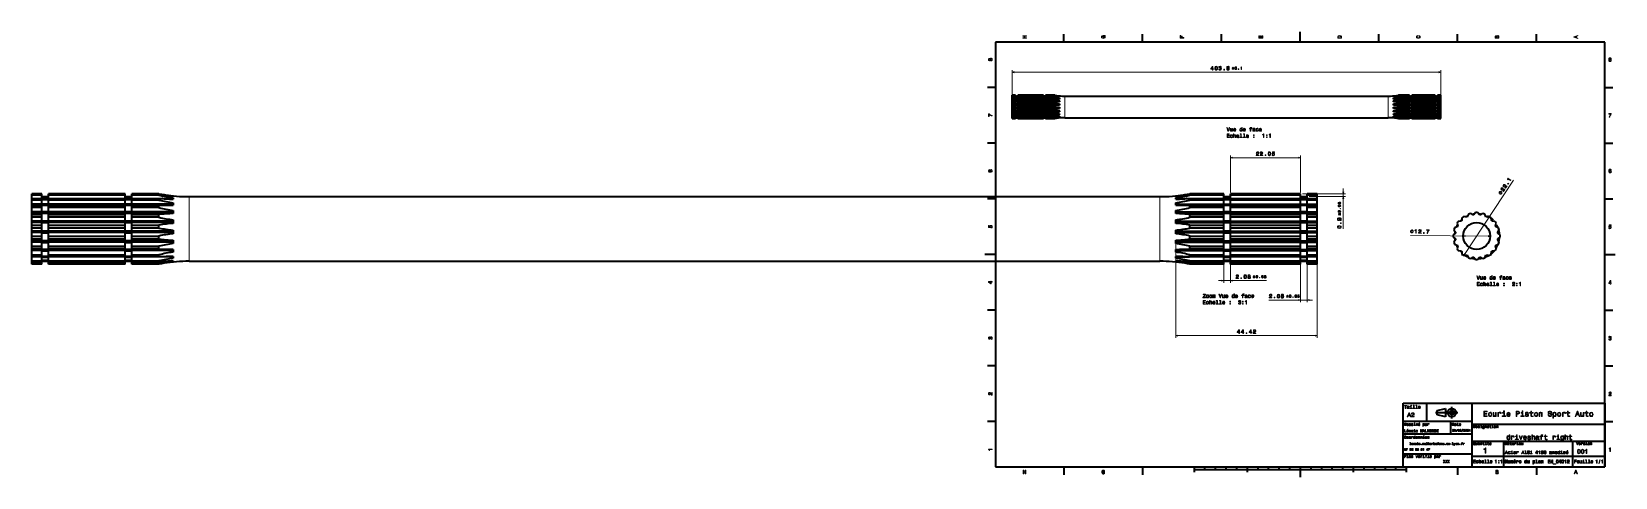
# Model space of a CAD drawing. Extents: x -898 to 594, y 0 to 420.
import ezdxf

# ---------------------------------------------------------------- set-up
doc = ezdxf.new("R2010")
doc.units = 0

msp = doc.modelspace()

# ---------------------------------------------------------------- linework, layer by layer
at = {"color": 7, "lineweight": 35, "ltscale": 0.25}
for p, q in [((297, 410), (297, 420)), ((10, 210), (0, 210)), ((584, 210), (594, 210)), ((489, 10), (489, 20)), ((297, 10), (297, 0))]:
    msp.add_line(p, q, dxfattribs=at)
at = {"color": 7, "lineweight": 35}
for p, q in [((584, 410), (10, 410)), ((10, 410), (10, 10)), ((584, 10), (584, 410)), ((55.128174, 360.124023), (30.998169, 360.124023)), ((30.998169, 359.903381), (55.128174, 359.903381)), ((55.128174, 359.663818), (30.998169, 359.663818)), ((30.998169, 358.689941), (55.128174, 358.689941)), ((55.128174, 358.167389), (30.998169, 358.167389)), ((75.177307, 359.238098), (380.103027, 359.238098)), ((424.282166, 360.124023), (402.235168, 360.124023)), ((402.235168, 359.903381), (424.282166, 359.903381)), ((424.282166, 359.663818), (402.235168, 359.663818)), ((402.235168, 358.689941), (424.282166, 358.689941)), ((424.282166, 358.167389), (402.235168, 358.167389)), ((70.160156, 356.833435), (25.740173, 356.833435)), ((70.160156, 354.456116), (25.740173, 354.456116)), ((70.160156, 354.067413), (25.740173, 354.067413)), ((70.160156, 351.552338), (25.740173, 351.552338)), ((70.160156, 351.110809), (25.740173, 351.110809)), ((70.160156, 348.406403), (25.740173, 348.406403)), ((70.160156, 347.9552), (25.740173, 347.9552)), ((70.160156, 345.326202), (25.740173, 345.326202)), ((70.160156, 344.909515), (25.740173, 344.909515)), ((30.998169, 356.535645), (55.128174, 356.535645)), ((55.128174, 355.78125), (30.998169, 355.78125)), ((30.998169, 353.651337), (55.128174, 353.651337)), ((55.128174, 352.738953), (30.998169, 352.738953)), ((30.998169, 350.319397), (55.128174, 350.319397)), ((55.128174, 349.338318), (30.998169, 349.338318)), ((30.998169, 346.865906), (55.128174, 346.865906)), ((55.128174, 345.912201), (30.998169, 345.912201)), ((30.998169, 343.628998), (55.128174, 343.628998)), ((385.120178, 356.833435), (429.540161, 356.833435)), ((385.120178, 354.456116), (429.540161, 354.456116)), ((385.120178, 354.067413), (429.540161, 354.067413)), ((385.120178, 351.552338), (429.540161, 351.552338)), ((385.120178, 351.110809), (429.540161, 351.110809)), ((385.120178, 348.406403), (429.540161, 348.406403)), ((385.120178, 347.9552), (429.540161, 347.9552)), ((385.120178, 345.326202), (429.540161, 345.326202)), ((385.120178, 344.909515), (429.540161, 344.909515)), ((402.235168, 356.535645), (424.282166, 356.535645)), ((424.282166, 355.78125), (402.235168, 355.78125)), ((402.235168, 353.651337), (424.282166, 353.651337)), ((424.282166, 352.738953), (402.235168, 352.738953)), ((402.235168, 350.319397), (424.282166, 350.319397)), ((424.282166, 349.338318), (402.235168, 349.338318)), ((402.235168, 346.865906), (424.282166, 346.865906)), ((424.282166, 345.912201), (402.235168, 345.912201)), ((402.235168, 343.628998), (424.282166, 343.628998)), ((70.160156, 342.613251), (25.740173, 342.613251)), ((70.160156, 342.271912), (25.740173, 342.271912)), ((55.128174, 342.79599), (30.998169, 342.79599)), ((30.998169, 340.925476), (55.128174, 340.925476)), ((55.128174, 340.294708), (30.998169, 340.294708)), ((30.998169, 339.019989), (55.128174, 339.019989)), ((55.128174, 338.653198), (30.998169, 338.653198)), ((30.998169, 338.09903), (55.128174, 338.09903)), ((55.128174, 338.032166), (30.998169, 338.032166)), ((75.177307, 338.918091), (380.103027, 338.918091)), ((385.120178, 342.613251), (429.540161, 342.613251)), ((385.120178, 342.271912), (429.540161, 342.271912)), ((424.282166, 342.79599), (402.235168, 342.79599)), ((402.235168, 340.925476), (424.282166, 340.925476)), ((424.282166, 340.294708), (402.235168, 340.294708)), ((402.235168, 339.019989), (424.282166, 339.019989)), ((424.282166, 338.653198), (402.235168, 338.653198)), ((402.235168, 338.09903), (424.282166, 338.09903)), ((424.282166, 338.032166), (402.235168, 338.032166)), ((-764.998413, 257.337189), (-898.258362, 257.337189)), ((-810.09436, 267.209015), (-882.484375, 267.209015)), ((-882.484375, 266.547058), (-810.09436, 266.547058)), ((-810.09436, 265.828369), (-882.484375, 265.828369)), ((-882.484375, 262.906769), (-810.09436, 262.906769)), ((-810.09436, 261.339111), (-882.484375, 261.339111)), ((-882.484375, 256.443848), (-810.09436, 256.443848)), ((-810.09436, 254.180695), (-882.484375, 254.180695)), ((-778.333435, 267.209015), (-803.845398, 267.209015)), ((-803.845398, 266.547058), (-778.333435, 266.547058)), ((-778.333435, 265.828369), (-803.845398, 265.828369)), ((-803.845398, 262.906769), (-778.333435, 262.906769)), ((-778.333435, 261.339111), (-803.845398, 261.339111)), ((-803.845398, 256.443848), (-778.333435, 256.443848)), ((-778.333435, 254.180695), (-803.845398, 254.180695)), ((-749.94696, 264.551208), (164.830109, 264.551208)), ((179.881531, 257.337189), (313.14151, 257.337189)), ((224.977524, 267.209015), (193.216522, 267.209015)), ((193.216522, 266.547058), (224.977524, 266.547058)), ((224.977524, 265.828369), (193.216522, 265.828369)), ((193.216522, 262.906769), (224.977524, 262.906769)), ((224.977524, 261.339111), (193.216522, 261.339111)), ((193.216522, 256.443848), (224.977524, 256.443848)), ((224.977524, 254.180695), (193.216522, 254.180695)), ((297.367523, 267.209015), (231.226517, 267.209015)), ((231.226517, 266.547058), (297.367523, 266.547058)), ((297.367523, 265.828369), (231.226517, 265.828369)), ((231.226517, 262.906769), (297.367523, 262.906769)), ((297.367523, 261.339111), (231.226517, 261.339111)), ((231.226517, 256.443848), (297.367523, 256.443848)), ((297.367523, 254.180695), (231.226517, 254.180695)), ((-764.998413, 250.205231), (-898.258362, 250.205231)), ((-764.998413, 249.039185), (-898.258362, 249.039185)), ((-764.998413, 241.493958), (-898.258362, 241.493958)), ((-764.998413, 240.169327), (-898.258362, 240.169327)), ((-882.484375, 247.79097), (-810.09436, 247.79097)), ((-810.09436, 245.053818), (-882.484375, 245.053818)), ((-803.845398, 247.79097), (-778.333435, 247.79097)), ((-778.333435, 245.053818), (-803.845398, 245.053818)), ((179.881531, 250.205231), (313.14151, 250.205231)), ((179.881531, 249.039185), (313.14151, 249.039185)), ((179.881531, 241.493958), (313.14151, 241.493958)), ((179.881531, 240.169327), (313.14151, 240.169327)), ((193.216522, 247.79097), (224.977524, 247.79097)), ((224.977524, 245.053818), (193.216522, 245.053818)), ((231.226517, 247.79097), (297.367523, 247.79097)), ((297.367523, 245.053818), (231.226517, 245.053818)), ((-764.998413, 232.056107), (-898.258362, 232.056107)), ((-764.998413, 230.702545), (-898.258362, 230.702545)), ((-882.484375, 237.795074), (-810.09436, 237.795074)), ((-810.09436, 234.851883), (-882.484375, 234.851883)), ((-882.484375, 227.434677), (-810.09436, 227.434677)), ((-810.09436, 224.573532), (-882.484375, 224.573532)), ((-803.845398, 237.795074), (-778.333435, 237.795074)), ((-778.333435, 234.851883), (-803.845398, 234.851883)), ((-803.845398, 227.434677), (-778.333435, 227.434677)), ((-778.333435, 224.573532), (-803.845398, 224.573532)), ((179.881531, 232.056107), (313.14151, 232.056107)), ((179.881531, 230.702545), (313.14151, 230.702545)), ((193.216522, 237.795074), (224.977524, 237.795074)), ((224.977524, 234.851883), (193.216522, 234.851883)), ((193.216522, 227.434677), (224.977524, 227.434677)), ((224.977524, 224.573532), (193.216522, 224.573532)), ((231.226517, 237.795074), (297.367523, 237.795074)), ((297.367523, 234.851883), (231.226517, 234.851883)), ((231.226517, 227.434677), (297.367523, 227.434677)), ((297.367523, 224.573532), (231.226517, 224.573532)), ((-764.998413, 222.815491), (-898.258362, 222.815491)), ((-764.998413, 221.565521), (-898.258362, 221.565521)), ((-764.998413, 214.676682), (-898.258362, 214.676682)), ((-764.998413, 213.652634), (-898.258362, 213.652634)), ((-882.484375, 217.723907), (-810.09436, 217.723907)), ((-810.09436, 215.224869), (-882.484375, 215.224869)), ((-882.484375, 209.613327), (-810.09436, 209.613327)), ((-803.845398, 217.723907), (-778.333435, 217.723907)), ((-778.333435, 215.224869), (-803.845398, 215.224869)), ((-803.845398, 209.613327), (-778.333435, 209.613327)), ((179.881531, 222.815491), (313.14151, 222.815491)), ((179.881531, 221.565521), (313.14151, 221.565521)), ((179.881531, 214.676682), (313.14151, 214.676682)), ((179.881531, 213.652634), (313.14151, 213.652634)), ((193.216522, 217.723907), (224.977524, 217.723907)), ((224.977524, 215.224869), (193.216522, 215.224869)), ((193.216522, 209.613327), (224.977524, 209.613327)), ((231.226517, 217.723907), (297.367523, 217.723907)), ((297.367523, 215.224869), (231.226517, 215.224869)), ((231.226517, 209.613327), (297.367523, 209.613327)), ((-810.09436, 207.721039), (-882.484375, 207.721039)), ((-882.484375, 203.896851), (-810.09436, 203.896851)), ((-810.09436, 202.796524), (-882.484375, 202.796524)), ((-882.484375, 201.134064), (-810.09436, 201.134064)), ((-810.09436, 200.933411), (-882.484375, 200.933411)), ((-778.333435, 207.721039), (-803.845398, 207.721039)), ((-803.845398, 203.896851), (-778.333435, 203.896851)), ((-778.333435, 202.796524), (-803.845398, 202.796524)), ((-803.845398, 201.134064), (-778.333435, 201.134064)), ((-778.333435, 200.933411), (-803.845398, 200.933411)), ((-749.94696, 203.591217), (164.830109, 203.591217)), ((224.977524, 207.721039), (193.216522, 207.721039)), ((193.216522, 203.896851), (224.977524, 203.896851)), ((224.977524, 202.796524), (193.216522, 202.796524)), ((193.216522, 201.134064), (224.977524, 201.134064)), ((224.977524, 200.933411), (193.216522, 200.933411)), ((297.367523, 207.721039), (231.226517, 207.721039)), ((231.226517, 203.896851), (297.367523, 203.896851)), ((297.367523, 202.796524), (231.226517, 202.796524)), ((231.226517, 201.134064), (297.367523, 201.134064)), ((297.367523, 200.933411), (231.226517, 200.933411)), ((394, 10), (394, 70)), ((394, 70), (584, 70)), ((424.5, 61), (445.5, 61)), ((459, 10), (459, 70)), ((584, 70), (584, 10)), ((394, 53), (459, 53)), ((459, 50), (584, 50)), ((394, 41), (459, 41)), ((459, 34), (584, 34)), ((554, 10), (554, 34)), ((394, 22), (459, 22)), ((459, 20), (584, 20)), ((10, 10), (584, 10)), ((197, 7.5), (397, 7.5)), ((394, 10), (584, 10))]:
    msp.add_line(p, q, dxfattribs=at)
at = {"color": 7, "lineweight": 35, "ltscale": 0.1875}
for p, q in [((74.400002, 410), (74.400002, 417.5)), ((148.600006, 410), (148.600006, 417.5)), ((222.800003, 410), (222.800003, 417.5)), ((371.200012, 410), (371.200012, 417.5)), ((445.399994, 410), (445.399994, 417.5)), ((519.599976, 410), (519.599976, 417.5)), ((10, 367.5), (2.5, 367.5)), ((584, 367.5), (591.5, 367.5)), ((10, 315), (2.5, 315)), ((584, 315), (591.5, 315)), ((10, 262.5), (2.5, 262.5)), ((584, 262.5), (591.5, 262.5)), ((10, 157.5), (2.5, 157.5)), ((584, 157.5), (591.5, 157.5)), ((10, 105), (2.5, 105)), ((584, 105), (591.5, 105)), ((10, 52.5), (2.5, 52.5)), ((584, 52.5), (591.5, 52.5)), ((74.400002, 10), (74.400002, 2.5)), ((148.600006, 10), (148.600006, 2.5)), ((445.399994, 10), (445.399994, 2.5)), ((519.599976, 10), (519.599976, 2.5))]:
    msp.add_line(p, q, dxfattribs=at)
at = {"color": 7, "lineweight": 13}
for p, q in [((25.740173, 347.912201), (25.740173, 383.837219)), ((25.740173, 381.837219), (429.540161, 381.837219)), ((429.540161, 349.9552), (429.540161, 383.837219)), ((231.226517, 268.547058), (231.226517, 303.222504)), ((231.226517, 301.222504), (297.367523, 301.222504)), ((297.367523, 268.547058), (297.367523, 303.222504)), ((337.693329, 234.324234), (337.693329, 272.209015)), ((451.117584, 208.968033), (497.917114, 279.944824)), ((-749.94696, 226.645828), (-749.94696, 264.551208)), ((164.830109, 226.645828), (164.830109, 264.551208)), ((299.367523, 267.209015), (339.693329, 267.209015)), ((305.616516, 264.518372), (339.693329, 264.518372)), ((-749.94696, 203.591217), (-749.94696, 226.645828)), ((164.830109, 203.591217), (164.830109, 226.645828)), ((400.954071, 228.028214), (475.981323, 227.292023)), ((179.881531, 219.565521), (179.881531, 131.570297)), ((313.14151, 219.565521), (313.14151, 131.570297)), ((297.367523, 201.624054), (297.367523, 165.011505)), ((303.616516, 201.624054), (303.616516, 165.011505)), ((219.977509, 185.345245), (265.156677, 185.345245)), ((267.586609, 167.011505), (308.616516, 167.011505)), ((179.881531, 133.570297), (313.14151, 133.570297))]:
    msp.add_line(p, q, dxfattribs=at)
at = {"color": 7, "lineweight": 35, "ltscale": 0.005516}
for p, q in [((25.740173, 359.903381), (25.740173, 360.124023)), ((28.915161, 359.903381), (28.915161, 360.124023)), ((30.998169, 359.903381), (30.998169, 360.124023)), ((55.128174, 359.903381), (55.128174, 360.124023)), ((57.211151, 359.903381), (57.211151, 360.124023)), ((400.152161, 359.903381), (400.152161, 360.124023)), ((402.235168, 359.903381), (402.235168, 360.124023)), ((424.282166, 359.903381), (424.282166, 360.124023)), ((426.365173, 359.903381), (426.365173, 360.124023)), ((429.540161, 359.903381), (429.540161, 360.124023))]:
    msp.add_line(p, q, dxfattribs=at)
at = {"color": 7, "lineweight": 35, "ltscale": 0.079375}
for p, q in [((28.915161, 360.124023), (25.740173, 360.124023)), ((25.740173, 359.903381), (28.915161, 359.903381)), ((28.915161, 359.663818), (25.740173, 359.663818)), ((25.740173, 358.689941), (28.915161, 358.689941)), ((28.915161, 358.167389), (25.740173, 358.167389)), ((429.540161, 360.124023), (426.365173, 360.124023)), ((426.365173, 359.903381), (429.540161, 359.903381)), ((429.540161, 359.663818), (426.365173, 359.663818)), ((426.365173, 358.689941), (429.540161, 358.689941)), ((429.540161, 358.167389), (426.365173, 358.167389)), ((25.740173, 356.535645), (28.915161, 356.535645)), ((28.915161, 355.78125), (25.740173, 355.78125)), ((25.740173, 353.651337), (28.915161, 353.651337)), ((28.915161, 352.738953), (25.740173, 352.738953)), ((25.740173, 350.319397), (28.915161, 350.319397)), ((28.915161, 349.338318), (25.740173, 349.338318)), ((25.740173, 346.865906), (28.915161, 346.865906)), ((28.915161, 345.912201), (25.740173, 345.912201)), ((25.740173, 343.628998), (28.915161, 343.628998)), ((426.365173, 356.535645), (429.540161, 356.535645)), ((429.540161, 355.78125), (426.365173, 355.78125)), ((426.365173, 353.651337), (429.540161, 353.651337)), ((429.540161, 352.738953), (426.365173, 352.738953)), ((426.365173, 350.319397), (429.540161, 350.319397)), ((429.540161, 349.338318), (426.365173, 349.338318)), ((426.365173, 346.865906), (429.540161, 346.865906)), ((429.540161, 345.912201), (426.365173, 345.912201)), ((426.365173, 343.628998), (429.540161, 343.628998)), ((28.915161, 342.79599), (25.740173, 342.79599)), ((25.740173, 340.925476), (28.915161, 340.925476)), ((28.915161, 340.294708), (25.740173, 340.294708)), ((25.740173, 339.019989), (28.915161, 339.019989)), ((28.915161, 338.653198), (25.740173, 338.653198)), ((25.740173, 338.09903), (28.915161, 338.09903)), ((28.915161, 338.032166), (25.740173, 338.032166)), ((429.540161, 342.79599), (426.365173, 342.79599)), ((426.365173, 340.925476), (429.540161, 340.925476)), ((429.540161, 340.294708), (426.365173, 340.294708)), ((426.365173, 339.019989), (429.540161, 339.019989)), ((429.540161, 338.653198), (426.365173, 338.653198)), ((426.365173, 338.09903), (429.540161, 338.09903)), ((429.540161, 338.032166), (426.365173, 338.032166))]:
    msp.add_line(p, q, dxfattribs=at)
at = {"color": 7, "lineweight": 35, "ltscale": 0.005989}
for p, q in [((25.740173, 359.663818), (25.740173, 359.903381)), ((28.915161, 359.663818), (28.915161, 359.903381)), ((30.998169, 359.663818), (30.998169, 359.903381)), ((55.128174, 359.663818), (55.128174, 359.903381)), ((57.211151, 359.663818), (57.211151, 359.903381)), ((65.715149, 359.663818), (65.715149, 359.903381)), ((389.565155, 359.663818), (389.565155, 359.903381)), ((400.152161, 359.663818), (400.152161, 359.903381)), ((402.235168, 359.663818), (402.235168, 359.903381)), ((424.282166, 359.663818), (424.282166, 359.903381)), ((426.365173, 359.663818), (426.365173, 359.903381)), ((429.540161, 359.663818), (429.540161, 359.903381))]:
    msp.add_line(p, q, dxfattribs=at)
at = {"color": 7, "lineweight": 35, "ltscale": 0.024347}
for p, q in [((25.740173, 358.689941), (25.740173, 359.663818)), ((28.915161, 358.689941), (28.915161, 359.663818)), ((30.998169, 358.689941), (30.998169, 359.663818)), ((55.128174, 358.689941), (55.128174, 359.663818)), ((57.211151, 358.689941), (57.211151, 359.663818)), ((400.152161, 358.689941), (400.152161, 359.663818)), ((402.235168, 358.689941), (402.235168, 359.663818)), ((424.282166, 358.689941), (424.282166, 359.663818)), ((426.365173, 358.689941), (426.365173, 359.663818)), ((429.540161, 358.689941), (429.540161, 359.663818))]:
    msp.add_line(p, q, dxfattribs=at)
at = {"color": 7, "lineweight": 35, "ltscale": 0.013064}
for p, q in [((25.740173, 358.167389), (25.740173, 358.689941)), ((28.915161, 358.167389), (28.915161, 358.689941)), ((30.998169, 358.167389), (30.998169, 358.689941)), ((55.128174, 358.167389), (55.128174, 358.689941)), ((57.211151, 358.167389), (57.211151, 358.689941)), ((65.715149, 358.167389), (65.715149, 358.689941)), ((389.565155, 358.167389), (389.565155, 358.689941)), ((400.152161, 358.167389), (400.152161, 358.689941)), ((402.235168, 358.167389), (402.235168, 358.689941)), ((424.282166, 358.167389), (424.282166, 358.689941)), ((426.365173, 358.167389), (426.365173, 358.689941)), ((429.540161, 358.167389), (429.540161, 358.689941))]:
    msp.add_line(p, q, dxfattribs=at)
at = {"color": 7, "lineweight": 35, "ltscale": 0.033349}
for p, q in [((25.740173, 356.833435), (25.740173, 358.167389)), ((429.540161, 356.833435), (429.540161, 358.167389))]:
    msp.add_line(p, q, dxfattribs=at)
at = {"color": 7, "lineweight": 35, "ltscale": 0.052075}
for p, q in [((28.915161, 359.227142), (30.998169, 359.227142)), ((28.915161, 359.208313), (30.998169, 359.208313)), ((28.915161, 359.157654), (30.998169, 359.157654)), ((28.915161, 358.521576), (30.998169, 358.521576)), ((30.998169, 358.451599), (28.915161, 358.451599)), ((28.915161, 358.297882), (30.998169, 358.297882)), ((400.152161, 359.227142), (402.235168, 359.227142)), ((400.152161, 359.208313), (402.235168, 359.208313)), ((400.152161, 359.157654), (402.235168, 359.157654)), ((400.152161, 358.521576), (402.235168, 358.521576)), ((400.152161, 358.451599), (402.235168, 358.451599)), ((400.152161, 358.297882), (402.235168, 358.297882)), ((424.282166, 359.227142), (426.365173, 359.227142)), ((424.282166, 359.208313), (426.365173, 359.208313)), ((424.282166, 359.157654), (426.365173, 359.157654)), ((424.282166, 358.521576), (426.365173, 358.521576)), ((424.282166, 358.451599), (426.365173, 358.451599)), ((424.282166, 358.297882), (426.365173, 358.297882)), ((28.915161, 356.910431), (30.998169, 356.910431)), ((28.915161, 356.535645), (30.998169, 356.535645)), ((28.915161, 354.532593), (30.998169, 354.532593)), ((28.915161, 354.043396), (30.998169, 354.043396)), ((28.915161, 351.62085), (30.998169, 351.62085)), ((28.915161, 351.065125), (30.998169, 351.065125)), ((28.915161, 348.460175), (30.998169, 348.460175)), ((28.915161, 347.892334), (30.998169, 347.892334)), ((28.915161, 345.360016), (30.998169, 345.360016)), ((28.915161, 344.835602), (30.998169, 344.835602)), ((400.152161, 356.910431), (402.235168, 356.910431)), ((400.152161, 356.535645), (402.235168, 356.535645)), ((400.152161, 354.532593), (402.235168, 354.532593)), ((400.152161, 354.043396), (402.235168, 354.043396)), ((400.152161, 351.62085), (402.235168, 351.62085)), ((400.152161, 351.065125), (402.235168, 351.065125)), ((400.152161, 348.460175), (402.235168, 348.460175)), ((400.152161, 347.892334), (402.235168, 347.892334)), ((400.152161, 345.360016), (402.235168, 345.360016)), ((400.152161, 344.835602), (402.235168, 344.835602)), ((424.282166, 356.910431), (426.365173, 356.910431)), ((424.282166, 356.535645), (426.365173, 356.535645)), ((424.282166, 354.532593), (426.365173, 354.532593)), ((424.282166, 354.043396), (426.365173, 354.043396)), ((424.282166, 351.62085), (426.365173, 351.62085)), ((424.282166, 351.065125), (426.365173, 351.065125)), ((424.282166, 348.460175), (426.365173, 348.460175)), ((424.282166, 347.892334), (426.365173, 347.892334)), ((424.282166, 345.360016), (426.365173, 345.360016)), ((424.282166, 344.835602), (426.365173, 344.835602)), ((28.915161, 342.62381), (30.998169, 342.62381)), ((28.915161, 342.194183), (30.998169, 342.194183)), ((28.915161, 340.519379), (30.998169, 340.519379)), ((30.998169, 340.300507), (28.915161, 340.300507)), ((28.915161, 340.226593), (30.998169, 340.226593)), ((28.915161, 339.252747), (30.998169, 339.252747)), ((30.998169, 339.188324), (28.915161, 339.188324)), ((28.915161, 339.125458), (30.998169, 339.125458)), ((28.915161, 338.929047), (30.998169, 338.929047)), ((400.152161, 342.62381), (402.235168, 342.62381)), ((400.152161, 342.194183), (402.235168, 342.194183)), ((400.152161, 340.519379), (402.235168, 340.519379)), ((400.152161, 340.300507), (402.235168, 340.300507)), ((400.152161, 340.226593), (402.235168, 340.226593)), ((400.152161, 339.252747), (402.235168, 339.252747)), ((400.152161, 339.188324), (402.235168, 339.188324)), ((400.152161, 339.125458), (402.235168, 339.125458)), ((400.152161, 338.929047), (402.235168, 338.929047)), ((424.282166, 342.62381), (426.365173, 342.62381)), ((424.282166, 342.194183), (426.365173, 342.194183)), ((424.282166, 340.519379), (426.365173, 340.519379)), ((424.282166, 340.300507), (426.365173, 340.300507)), ((424.282166, 340.226593), (426.365173, 340.226593)), ((424.282166, 339.252747), (426.365173, 339.252747)), ((424.282166, 339.188324), (426.365173, 339.188324)), ((424.282166, 339.125458), (426.365173, 339.125458)), ((424.282166, 338.929047), (426.365173, 338.929047))]:
    msp.add_line(p, q, dxfattribs=at)
at = {"color": 7, "lineweight": 35, "ltscale": 0.031424}
for p, q in [((28.915161, 356.910431), (28.915161, 358.167389)), ((30.998169, 356.910431), (30.998169, 358.167389)), ((55.128174, 356.910431), (55.128174, 358.167389)), ((57.211151, 356.910431), (57.211151, 358.167389)), ((400.152161, 356.910431), (400.152161, 358.167389)), ((402.235168, 356.910431), (402.235168, 358.167389)), ((424.282166, 356.910431), (424.282166, 358.167389)), ((426.365173, 356.910431), (426.365173, 358.167389))]:
    msp.add_line(p, q, dxfattribs=at)
at = {"color": 7, "lineweight": 35, "ltscale": 0.052074}
for p, q in [((55.128174, 359.227142), (57.211151, 359.227142)), ((55.128174, 359.208313), (57.211151, 359.208313)), ((55.128174, 359.157654), (57.211151, 359.157654)), ((55.128174, 358.521576), (57.211151, 358.521576)), ((57.211151, 358.451599), (55.128174, 358.451599)), ((55.128174, 358.297882), (57.211151, 358.297882)), ((55.128174, 356.910431), (57.211151, 356.910431)), ((55.128174, 356.535645), (57.211151, 356.535645)), ((55.128174, 354.532593), (57.211151, 354.532593)), ((55.128174, 354.043396), (57.211151, 354.043396)), ((55.128174, 351.62085), (57.211151, 351.62085)), ((55.128174, 351.065125), (57.211151, 351.065125)), ((55.128174, 348.460175), (57.211151, 348.460175)), ((55.128174, 347.892334), (57.211151, 347.892334)), ((55.128174, 345.360016), (57.211151, 345.360016)), ((55.128174, 344.835602), (57.211151, 344.835602)), ((55.128174, 342.62381), (57.211151, 342.62381)), ((55.128174, 342.194183), (57.211151, 342.194183)), ((55.128174, 340.519379), (57.211151, 340.519379)), ((57.211151, 340.300507), (55.128174, 340.300507)), ((55.128174, 340.226593), (57.211151, 340.226593)), ((55.128174, 339.252747), (57.211151, 339.252747)), ((57.211151, 339.188324), (55.128174, 339.188324)), ((55.128174, 339.125458), (57.211151, 339.125458)), ((55.128174, 338.929047), (57.211151, 338.929047))]:
    msp.add_line(p, q, dxfattribs=at)
at = {"color": 7, "lineweight": 35, "ltscale": 0.2126}
for p, q in [((65.715149, 360.124023), (57.211151, 360.124023)), ((57.211151, 359.903381), (65.715149, 359.903381)), ((65.715149, 359.663818), (57.211151, 359.663818)), ((57.211151, 358.689941), (65.715149, 358.689941)), ((65.715149, 358.167389), (57.211151, 358.167389)), ((57.211151, 356.535645), (65.715149, 356.535645)), ((65.715149, 355.78125), (57.211151, 355.78125)), ((57.211151, 353.651337), (65.715149, 353.651337)), ((65.715149, 352.738953), (57.211151, 352.738953)), ((57.211151, 350.319397), (65.715149, 350.319397)), ((65.715149, 349.338318), (57.211151, 349.338318)), ((57.211151, 346.865906), (65.715149, 346.865906)), ((65.715149, 345.912201), (57.211151, 345.912201)), ((57.211151, 343.628998), (65.715149, 343.628998)), ((65.715149, 342.79599), (57.211151, 342.79599)), ((57.211151, 340.925476), (65.715149, 340.925476)), ((65.715149, 340.294708), (57.211151, 340.294708)), ((57.211151, 339.019989), (65.715149, 339.019989)), ((65.715149, 338.653198), (57.211151, 338.653198)), ((57.211151, 338.09903), (65.715149, 338.09903)), ((65.715149, 338.032166), (57.211151, 338.032166))]:
    msp.add_line(p, q, dxfattribs=at)
at = {"color": 7, "lineweight": 35, "ltscale": 0.020599}
for p, q in [((70.160156, 358.451599), (69.336182, 358.451599)), ((385.120178, 358.451599), (385.944122, 358.451599))]:
    msp.add_line(p, q, dxfattribs=at)
at = {"color": 7, "lineweight": 35, "ltscale": 0.002529}
for p, q in [((70.160156, 359.480316), (70.160156, 359.37915)), ((385.120178, 359.37915), (385.120178, 359.480316))]:
    msp.add_line(p, q, dxfattribs=at)
at = {"color": 7, "lineweight": 35, "ltscale": 0.011163}
for p, q in [((70.160156, 358.86087), (70.160156, 358.414337)), ((385.120178, 358.414337), (385.120178, 358.86087))]:
    msp.add_line(p, q, dxfattribs=at)
at = {"color": 7, "lineweight": 13, "ltscale": 0.315878}
for p, q in [((75.177307, 346.602966), (75.177307, 359.238098)), ((380.103027, 346.602966), (380.103027, 359.238098))]:
    msp.add_line(p, q, dxfattribs=at)
at = {"color": 7, "lineweight": 35, "ltscale": 0.264675}
for p, q in [((400.152161, 360.124023), (389.565155, 360.124023)), ((389.565155, 359.903381), (400.152161, 359.903381)), ((400.152161, 359.663818), (389.565155, 359.663818)), ((389.565155, 358.689941), (400.152161, 358.689941)), ((400.152161, 358.167389), (389.565155, 358.167389)), ((389.565155, 356.535645), (400.152161, 356.535645)), ((400.152161, 355.78125), (389.565155, 355.78125)), ((389.565155, 353.651337), (400.152161, 353.651337)), ((400.152161, 352.738953), (389.565155, 352.738953)), ((389.565155, 350.319397), (400.152161, 350.319397)), ((400.152161, 349.338318), (389.565155, 349.338318)), ((389.565155, 346.865906), (400.152161, 346.865906)), ((400.152161, 345.912201), (389.565155, 345.912201)), ((389.565155, 343.628998), (400.152161, 343.628998)), ((400.152161, 342.79599), (389.565155, 342.79599)), ((389.565155, 340.925476), (400.152161, 340.925476)), ((400.152161, 340.294708), (389.565155, 340.294708)), ((389.565155, 339.019989), (400.152161, 339.019989)), ((400.152161, 338.653198), (389.565155, 338.653198)), ((389.565155, 338.09903), (400.152161, 338.09903)), ((400.152161, 338.032166), (389.565155, 338.032166))]:
    msp.add_line(p, q, dxfattribs=at)
at = {"color": 7, "lineweight": 35, "ltscale": 0.007445}
for p, q in [((25.740173, 356.535645), (25.740173, 356.833435)), ((429.540161, 356.535645), (429.540161, 356.833435))]:
    msp.add_line(p, q, dxfattribs=at)
at = {"color": 7, "lineweight": 35, "ltscale": 0.01886}
for p, q in [((25.740173, 355.78125), (25.740173, 356.535645)), ((28.915161, 355.78125), (28.915161, 356.535645)), ((30.998169, 355.78125), (30.998169, 356.535645)), ((55.128174, 355.78125), (55.128174, 356.535645)), ((57.211151, 355.78125), (57.211151, 356.535645)), ((65.715149, 355.78125), (65.715149, 356.535645)), ((389.565155, 355.78125), (389.565155, 356.535645)), ((400.152161, 355.78125), (400.152161, 356.535645)), ((402.235168, 355.78125), (402.235168, 356.535645)), ((424.282166, 355.78125), (424.282166, 356.535645)), ((426.365173, 355.78125), (426.365173, 356.535645)), ((429.540161, 355.78125), (429.540161, 356.535645))]:
    msp.add_line(p, q, dxfattribs=at)
at = {"color": 7, "lineweight": 35, "ltscale": 0.033128}
for p, q in [((25.740173, 354.456116), (25.740173, 355.78125)), ((429.540161, 354.456116), (429.540161, 355.78125))]:
    msp.add_line(p, q, dxfattribs=at)
at = {"color": 7, "lineweight": 35, "ltscale": 0.009718}
for p, q in [((25.740173, 354.067413), (25.740173, 354.456116)), ((429.540161, 354.067413), (429.540161, 354.456116))]:
    msp.add_line(p, q, dxfattribs=at)
at = {"color": 7, "lineweight": 35, "ltscale": 0.010402}
for p, q in [((25.740173, 353.651337), (25.740173, 354.067413)), ((429.540161, 353.651337), (429.540161, 354.067413))]:
    msp.add_line(p, q, dxfattribs=at)
at = {"color": 7, "lineweight": 35, "ltscale": 0.02281}
for p, q in [((25.740173, 352.738953), (25.740173, 353.651337)), ((28.915161, 352.738953), (28.915161, 353.651337)), ((30.998169, 352.738953), (30.998169, 353.651337)), ((55.128174, 352.738953), (55.128174, 353.651337)), ((57.211151, 352.738953), (57.211151, 353.651337)), ((65.715149, 352.738953), (65.715149, 353.651337)), ((389.565155, 352.738953), (389.565155, 353.651337)), ((400.152161, 352.738953), (400.152161, 353.651337)), ((402.235168, 352.738953), (402.235168, 353.651337)), ((424.282166, 352.738953), (424.282166, 353.651337)), ((426.365173, 352.738953), (426.365173, 353.651337)), ((429.540161, 352.738953), (429.540161, 353.651337))]:
    msp.add_line(p, q, dxfattribs=at)
at = {"color": 7, "lineweight": 35, "ltscale": 0.029665}
for p, q in [((25.740173, 351.552338), (25.740173, 352.738953)), ((429.540161, 351.552338), (429.540161, 352.738953))]:
    msp.add_line(p, q, dxfattribs=at)
at = {"color": 7, "lineweight": 35, "ltscale": 0.011038}
for p, q in [((25.740173, 351.110809), (25.740173, 351.552338)), ((429.540161, 351.110809), (429.540161, 351.552338))]:
    msp.add_line(p, q, dxfattribs=at)
at = {"color": 7, "lineweight": 35, "ltscale": 0.019785}
for p, q in [((25.740173, 350.319397), (25.740173, 351.110809)), ((429.540161, 350.319397), (429.540161, 351.110809))]:
    msp.add_line(p, q, dxfattribs=at)
at = {"color": 7, "lineweight": 35, "ltscale": 0.024527}
for p, q in [((25.740173, 349.338318), (25.740173, 350.319397)), ((28.915161, 349.338318), (28.915161, 350.319397)), ((30.998169, 349.338318), (30.998169, 350.319397)), ((55.128174, 349.338318), (55.128174, 350.319397)), ((57.211151, 349.338318), (57.211151, 350.319397)), ((65.715149, 349.338318), (65.715149, 350.319397)), ((389.565155, 349.338318), (389.565155, 350.319397)), ((400.152161, 349.338318), (400.152161, 350.319397)), ((402.235168, 349.338318), (402.235168, 350.319397)), ((424.282166, 349.338318), (424.282166, 350.319397)), ((426.365173, 349.338318), (426.365173, 350.319397)), ((429.540161, 349.338318), (429.540161, 350.319397))]:
    msp.add_line(p, q, dxfattribs=at)
at = {"color": 7, "lineweight": 35, "ltscale": 0.023298}
for p, q in [((25.740173, 348.406403), (25.740173, 349.338318)), ((429.540161, 348.406403), (429.540161, 349.338318))]:
    msp.add_line(p, q, dxfattribs=at)
at = {"color": 7, "lineweight": 35, "ltscale": 0.01128}
for p, q in [((25.740173, 347.9552), (25.740173, 348.406403)), ((429.540161, 347.9552), (429.540161, 348.406403))]:
    msp.add_line(p, q, dxfattribs=at)
at = {"color": 7, "lineweight": 35, "ltscale": 0.027232}
for p, q in [((25.740173, 346.865906), (25.740173, 347.9552)), ((429.540161, 346.865906), (429.540161, 347.9552))]:
    msp.add_line(p, q, dxfattribs=at)
at = {"color": 7, "lineweight": 35, "ltscale": 0.011988}
for p, q in [((25.740173, 346.386383), (25.740173, 346.865906)), ((28.915161, 346.386383), (28.915161, 346.865906)), ((30.998169, 346.386383), (30.998169, 346.865906)), ((55.128174, 346.386383), (55.128174, 346.865906)), ((57.211151, 346.386383), (57.211151, 346.865906)), ((65.715149, 346.386383), (65.715149, 346.865906)), ((389.565155, 346.386383), (389.565155, 346.865906)), ((400.152161, 346.386383), (400.152161, 346.865906)), ((402.235168, 346.386383), (402.235168, 346.865906)), ((424.282166, 346.386383), (424.282166, 346.865906)), ((426.365173, 346.386383), (426.365173, 346.865906)), ((429.540161, 346.386383), (429.540161, 346.865906))]:
    msp.add_line(p, q, dxfattribs=at)
at = {"color": 7, "lineweight": 35, "ltscale": 0.011855}
for p, q in [((25.740173, 345.912201), (25.740173, 346.386383)), ((28.915161, 345.912201), (28.915161, 346.386383)), ((30.998169, 345.912201), (30.998169, 346.386383)), ((55.128174, 345.912201), (55.128174, 346.386383)), ((57.211151, 345.912201), (57.211151, 346.386383)), ((65.715149, 345.912201), (65.715149, 346.386383)), ((389.565155, 345.912201), (389.565155, 346.386383)), ((400.152161, 345.912201), (400.152161, 346.386383)), ((402.235168, 345.912201), (402.235168, 346.386383)), ((424.282166, 345.912201), (424.282166, 346.386383)), ((426.365173, 345.912201), (426.365173, 346.386383)), ((429.540161, 345.912201), (429.540161, 346.386383))]:
    msp.add_line(p, q, dxfattribs=at)
at = {"color": 7, "lineweight": 35, "ltscale": 0.01465}
for p, q in [((25.740173, 345.326202), (25.740173, 345.912201)), ((429.540161, 345.326202), (429.540161, 345.912201))]:
    msp.add_line(p, q, dxfattribs=at)
at = {"color": 7, "lineweight": 35, "ltscale": 0.010417}
for p, q in [((25.740173, 344.909515), (25.740173, 345.326202)), ((429.540161, 344.909515), (429.540161, 345.326202))]:
    msp.add_line(p, q, dxfattribs=at)
at = {"color": 7, "lineweight": 35, "ltscale": 0.032013}
for p, q in [((25.740173, 343.628998), (25.740173, 344.909515)), ((429.540161, 343.628998), (429.540161, 344.909515)), ((25.740173, 339.019989), (25.740173, 340.300507)), ((429.540161, 339.019989), (429.540161, 340.300507))]:
    msp.add_line(p, q, dxfattribs=at)
at = {"color": 7, "lineweight": 35, "ltscale": 0.020825}
for p, q in [((25.740173, 342.79599), (25.740173, 343.628998)), ((28.915161, 342.79599), (28.915161, 343.628998)), ((30.998169, 342.79599), (30.998169, 343.628998)), ((55.128174, 342.79599), (55.128174, 343.628998)), ((57.211151, 342.79599), (57.211151, 343.628998)), ((65.715149, 342.79599), (65.715149, 343.628998)), ((389.565155, 342.79599), (389.565155, 343.628998)), ((400.152161, 342.79599), (400.152161, 343.628998)), ((402.235168, 342.79599), (402.235168, 343.628998)), ((424.282166, 342.79599), (424.282166, 343.628998)), ((426.365173, 342.79599), (426.365173, 343.628998)), ((429.540161, 342.79599), (429.540161, 343.628998))]:
    msp.add_line(p, q, dxfattribs=at)
at = {"color": 7, "lineweight": 35, "ltscale": 0.031216}
for p, q in [((28.915161, 354.532593), (28.915161, 355.78125)), ((30.998169, 354.532593), (30.998169, 355.78125)), ((55.128174, 354.532593), (55.128174, 355.78125)), ((57.211151, 354.532593), (57.211151, 355.78125)), ((400.152161, 354.532593), (400.152161, 355.78125)), ((402.235168, 354.532593), (402.235168, 355.78125)), ((424.282166, 354.532593), (424.282166, 355.78125)), ((426.365173, 354.532593), (426.365173, 355.78125))]:
    msp.add_line(p, q, dxfattribs=at)
at = {"color": 7, "lineweight": 35, "ltscale": 0.009801}
for p, q in [((28.915161, 353.651337), (28.915161, 354.043396)), ((30.998169, 353.651337), (30.998169, 354.043396)), ((55.128174, 353.651337), (55.128174, 354.043396)), ((57.211151, 353.651337), (57.211151, 354.043396)), ((400.152161, 353.651337), (400.152161, 354.043396)), ((402.235168, 353.651337), (402.235168, 354.043396)), ((424.282166, 353.651337), (424.282166, 354.043396)), ((426.365173, 353.651337), (426.365173, 354.043396))]:
    msp.add_line(p, q, dxfattribs=at)
at = {"color": 7, "lineweight": 35, "ltscale": 0.027953}
for p, q in [((28.915161, 351.62085), (28.915161, 352.738953)), ((30.998169, 351.62085), (30.998169, 352.738953)), ((55.128174, 351.62085), (55.128174, 352.738953)), ((57.211151, 351.62085), (57.211151, 352.738953)), ((400.152161, 351.62085), (400.152161, 352.738953)), ((402.235168, 351.62085), (402.235168, 352.738953)), ((424.282166, 351.62085), (424.282166, 352.738953)), ((426.365173, 351.62085), (426.365173, 352.738953))]:
    msp.add_line(p, q, dxfattribs=at)
at = {"color": 7, "lineweight": 35, "ltscale": 0.018643}
for p, q in [((28.915161, 350.319397), (28.915161, 351.065125)), ((30.998169, 350.319397), (30.998169, 351.065125)), ((55.128174, 350.319397), (55.128174, 351.065125)), ((57.211151, 350.319397), (57.211151, 351.065125)), ((400.152161, 350.319397), (400.152161, 351.065125)), ((402.235168, 350.319397), (402.235168, 351.065125)), ((424.282166, 350.319397), (424.282166, 351.065125)), ((426.365173, 350.319397), (426.365173, 351.065125))]:
    msp.add_line(p, q, dxfattribs=at)
at = {"color": 7, "lineweight": 35, "ltscale": 0.021954}
for p, q in [((28.915161, 348.460175), (28.915161, 349.338318)), ((30.998169, 348.460175), (30.998169, 349.338318)), ((55.128174, 348.460175), (55.128174, 349.338318)), ((57.211151, 348.460175), (57.211151, 349.338318)), ((400.152161, 348.460175), (400.152161, 349.338318)), ((402.235168, 348.460175), (402.235168, 349.338318)), ((424.282166, 348.460175), (424.282166, 349.338318)), ((426.365173, 348.460175), (426.365173, 349.338318))]:
    msp.add_line(p, q, dxfattribs=at)
at = {"color": 7, "lineweight": 35, "ltscale": 0.025661}
for p, q in [((28.915161, 346.865906), (28.915161, 347.892334)), ((30.998169, 346.865906), (30.998169, 347.892334)), ((55.128174, 346.865906), (55.128174, 347.892334)), ((57.211151, 346.865906), (57.211151, 347.892334)), ((400.152161, 346.865906), (400.152161, 347.892334)), ((402.235168, 346.865906), (402.235168, 347.892334)), ((424.282166, 346.865906), (424.282166, 347.892334)), ((426.365173, 346.865906), (426.365173, 347.892334))]:
    msp.add_line(p, q, dxfattribs=at)
at = {"color": 7, "lineweight": 35, "ltscale": 0.013805}
for p, q in [((28.915161, 345.360016), (28.915161, 345.912201)), ((30.998169, 345.360016), (30.998169, 345.912201)), ((55.128174, 345.360016), (55.128174, 345.912201)), ((57.211151, 345.360016), (57.211151, 345.912201)), ((400.152161, 345.360016), (400.152161, 345.912201)), ((402.235168, 345.360016), (402.235168, 345.912201)), ((424.282166, 345.360016), (424.282166, 345.912201)), ((426.365173, 345.360016), (426.365173, 345.912201))]:
    msp.add_line(p, q, dxfattribs=at)
at = {"color": 7, "lineweight": 35, "ltscale": 0.030165}
for p, q in [((28.915161, 343.628998), (28.915161, 344.835602)), ((30.998169, 343.628998), (30.998169, 344.835602)), ((55.128174, 343.628998), (55.128174, 344.835602)), ((57.211151, 343.628998), (57.211151, 344.835602)), ((400.152161, 343.628998), (400.152161, 344.835602)), ((402.235168, 343.628998), (402.235168, 344.835602)), ((424.282166, 343.628998), (424.282166, 344.835602)), ((426.365173, 343.628998), (426.365173, 344.835602)), ((28.915161, 339.019989), (28.915161, 340.226593)), ((30.998169, 339.019989), (30.998169, 340.226593)), ((55.128174, 339.019989), (55.128174, 340.226593)), ((57.211151, 339.019989), (57.211151, 340.226593)), ((400.152161, 339.019989), (400.152161, 340.226593)), ((402.235168, 339.019989), (402.235168, 340.226593)), ((424.282166, 339.019989), (424.282166, 340.226593)), ((426.365173, 339.019989), (426.365173, 340.226593))]:
    msp.add_line(p, q, dxfattribs=at)
at = {"color": 7, "lineweight": 35, "ltscale": 0.111125}
msp.add_line((65.715149, 356.535645), (70.160156, 356.535645), dxfattribs=at)
at = {"color": 7, "lineweight": 35, "ltscale": 0.018704}
for p, q in [((70.160156, 357.283813), (70.160156, 356.535645)), ((385.120178, 356.535645), (385.120178, 357.283813))]:
    msp.add_line(p, q, dxfattribs=at)
at = {"color": 7, "lineweight": 35, "ltscale": 0.024414}
for p, q in [((70.160156, 354.903503), (70.160156, 353.926941)), ((385.120178, 353.926941), (385.120178, 354.903503))]:
    msp.add_line(p, q, dxfattribs=at)
at = {"color": 7, "lineweight": 35, "ltscale": 0.027734}
for p, q in [((70.160156, 351.952972), (70.160156, 350.843597)), ((385.120178, 350.843597), (385.120178, 351.952972))]:
    msp.add_line(p, q, dxfattribs=at)
at = {"color": 7, "lineweight": 35, "ltscale": 0.02834}
for p, q in [((70.160156, 348.721039), (70.160156, 347.587433)), ((385.120178, 347.587433), (385.120178, 348.721039))]:
    msp.add_line(p, q, dxfattribs=at)
at = {"color": 7, "lineweight": 35, "ltscale": 0.026171}
for p, q in [((70.160156, 345.524048), (70.160156, 344.477203)), ((385.120178, 344.477203), (385.120178, 345.524048))]:
    msp.add_line(p, q, dxfattribs=at)
at = {"color": 7, "lineweight": 13, "ltscale": 0.192122}
for p, q in [((75.177307, 338.918091), (75.177307, 346.602966)), ((380.103027, 338.918091), (380.103027, 346.602966))]:
    msp.add_line(p, q, dxfattribs=at)
at = {"color": 7, "lineweight": 35, "ltscale": 0.111124}
msp.add_line((385.120178, 356.535645), (389.565155, 356.535645), dxfattribs=at)
at = {"color": 7, "lineweight": 35, "ltscale": 0.004568}
for p, q in [((25.740173, 342.613251), (25.740173, 342.79599)), ((429.540161, 342.613251), (429.540161, 342.79599))]:
    msp.add_line(p, q, dxfattribs=at)
at = {"color": 7, "lineweight": 35, "ltscale": 0.008533}
for p, q in [((25.740173, 342.271912), (25.740173, 342.613251)), ((429.540161, 342.271912), (429.540161, 342.613251))]:
    msp.add_line(p, q, dxfattribs=at)
at = {"color": 7, "lineweight": 35, "ltscale": 0.033661}
for p, q in [((25.740173, 340.925476), (25.740173, 342.271912)), ((429.540161, 340.925476), (429.540161, 342.271912))]:
    msp.add_line(p, q, dxfattribs=at)
at = {"color": 7, "lineweight": 35, "ltscale": 0.015769}
for p, q in [((25.740173, 340.294708), (25.740173, 340.925476)), ((28.915161, 340.294708), (28.915161, 340.925476)), ((30.998169, 340.294708), (30.998169, 340.925476)), ((55.128174, 340.294708), (55.128174, 340.925476)), ((57.211151, 340.294708), (57.211151, 340.925476)), ((65.715149, 340.294708), (65.715149, 340.925476)), ((389.565155, 340.294708), (389.565155, 340.925476)), ((400.152161, 340.294708), (400.152161, 340.925476)), ((402.235168, 340.294708), (402.235168, 340.925476)), ((424.282166, 340.294708), (424.282166, 340.925476)), ((426.365173, 340.294708), (426.365173, 340.925476)), ((429.540161, 340.294708), (429.540161, 340.925476))]:
    msp.add_line(p, q, dxfattribs=at)
at = {"color": 7, "lineweight": 35, "ltscale": 0.00917}
for p, q in [((25.740173, 338.653198), (25.740173, 339.019989)), ((28.915161, 338.653198), (28.915161, 339.019989)), ((30.998169, 338.653198), (30.998169, 339.019989)), ((55.128174, 338.653198), (55.128174, 339.019989)), ((57.211151, 338.653198), (57.211151, 339.019989)), ((65.715149, 338.653198), (65.715149, 339.019989)), ((389.565155, 338.653198), (389.565155, 339.019989)), ((400.152161, 338.653198), (400.152161, 339.019989)), ((402.235168, 338.653198), (402.235168, 339.019989)), ((424.282166, 338.653198), (424.282166, 339.019989)), ((426.365173, 338.653198), (426.365173, 339.019989)), ((429.540161, 338.653198), (429.540161, 339.019989))]:
    msp.add_line(p, q, dxfattribs=at)
at = {"color": 7, "lineweight": 35, "ltscale": 0.013854}
for p, q in [((25.740173, 338.09903), (25.740173, 338.653198)), ((28.915161, 338.09903), (28.915161, 338.653198)), ((30.998169, 338.09903), (30.998169, 338.653198)), ((55.128174, 338.09903), (55.128174, 338.653198)), ((57.211151, 338.09903), (57.211151, 338.653198)), ((400.152161, 338.09903), (400.152161, 338.653198)), ((402.235168, 338.09903), (402.235168, 338.653198)), ((424.282166, 338.09903), (424.282166, 338.653198)), ((426.365173, 338.09903), (426.365173, 338.653198)), ((429.540161, 338.09903), (429.540161, 338.653198))]:
    msp.add_line(p, q, dxfattribs=at)
at = {"color": 7, "lineweight": 35, "ltscale": 0.001672}
for p, q in [((25.740173, 338.032166), (25.740173, 338.09903)), ((28.915161, 338.032166), (28.915161, 338.09903)), ((30.998169, 338.032166), (30.998169, 338.09903)), ((55.128174, 338.032166), (55.128174, 338.09903)), ((57.211151, 338.032166), (57.211151, 338.09903)), ((65.715149, 338.032166), (65.715149, 338.09903)), ((389.565155, 338.032166), (389.565155, 338.09903)), ((400.152161, 338.032166), (400.152161, 338.09903)), ((402.235168, 338.032166), (402.235168, 338.09903)), ((424.282166, 338.032166), (424.282166, 338.09903)), ((426.365173, 338.032166), (426.365173, 338.09903)), ((429.540161, 338.032166), (429.540161, 338.09903))]:
    msp.add_line(p, q, dxfattribs=at)
at = {"color": 7, "lineweight": 35, "ltscale": 0.004305}
for p, q in [((28.915161, 342.62381), (28.915161, 342.79599)), ((30.998169, 342.62381), (30.998169, 342.79599)), ((55.128174, 342.62381), (55.128174, 342.79599)), ((57.211151, 342.62381), (57.211151, 342.79599)), ((400.152161, 342.62381), (400.152161, 342.79599)), ((402.235168, 342.62381), (402.235168, 342.79599)), ((424.282166, 342.62381), (424.282166, 342.79599)), ((426.365173, 342.62381), (426.365173, 342.79599))]:
    msp.add_line(p, q, dxfattribs=at)
at = {"color": 7, "lineweight": 35, "ltscale": 0.031718}
for p, q in [((28.915161, 340.925476), (28.915161, 342.194183)), ((30.998169, 340.925476), (30.998169, 342.194183)), ((55.128174, 340.925476), (55.128174, 342.194183)), ((57.211151, 340.925476), (57.211151, 342.194183)), ((400.152161, 340.925476), (400.152161, 342.194183)), ((402.235168, 340.925476), (402.235168, 342.194183)), ((424.282166, 340.925476), (424.282166, 342.194183)), ((426.365173, 340.925476), (426.365173, 342.194183))]:
    msp.add_line(p, q, dxfattribs=at)
at = {"color": 7, "lineweight": 35, "ltscale": 0.108094}
for p, q in [((70.160156, 340.300507), (65.836395, 340.300507)), ((385.120178, 340.300507), (389.443939, 340.300507))]:
    msp.add_line(p, q, dxfattribs=at)
at = {"color": 7, "lineweight": 35, "ltscale": 0.021441}
for p, q in [((70.160156, 342.674957), (70.160156, 341.817322)), ((385.120178, 341.817322), (385.120178, 342.674957))]:
    msp.add_line(p, q, dxfattribs=at)
at = {"color": 7, "lineweight": 35, "ltscale": 0.014612}
for p, q in [((70.160156, 340.452637), (70.160156, 339.868164)), ((385.120178, 339.868164), (385.120178, 340.452637))]:
    msp.add_line(p, q, dxfattribs=at)
at = {"color": 7, "lineweight": 35, "ltscale": 0.006352}
for p, q in [((70.160156, 339.074646), (70.160156, 338.820557)), ((385.120178, 338.820557), (385.120178, 339.074646))]:
    msp.add_line(p, q, dxfattribs=at)
at = {"color": 7, "lineweight": 35, "ltscale": 0.016549}
for p, q in [((-898.258362, 266.547058), (-898.258362, 267.209015)), ((-888.733398, 266.547058), (-888.733398, 267.209015)), ((-882.484375, 266.547058), (-882.484375, 267.209015)), ((-810.09436, 266.547058), (-810.09436, 267.209015)), ((-803.845398, 266.547058), (-803.845398, 267.209015)), ((224.977524, 266.547058), (224.977524, 267.209015)), ((231.226517, 266.547058), (231.226517, 267.209015)), ((297.367523, 266.547058), (297.367523, 267.209015)), ((303.616516, 266.547058), (303.616516, 267.209015)), ((313.14151, 266.547058), (313.14151, 267.209015))]:
    msp.add_line(p, q, dxfattribs=at)
at = {"color": 7, "lineweight": 35, "ltscale": 0.238124}
for p, q in [((-888.733398, 267.209015), (-898.258362, 267.209015)), ((-898.258362, 266.547058), (-888.733398, 266.547058)), ((-888.733398, 265.828369), (-898.258362, 265.828369)), ((-898.258362, 262.906769), (-888.733398, 262.906769)), ((-888.733398, 261.339111), (-898.258362, 261.339111)), ((-898.258362, 256.443848), (-888.733398, 256.443848)), ((-888.733398, 254.180695), (-898.258362, 254.180695)), ((-898.258362, 247.79097), (-888.733398, 247.79097)), ((-888.733398, 245.053818), (-898.258362, 245.053818)), ((-898.258362, 237.795074), (-888.733398, 237.795074)), ((-888.733398, 234.851883), (-898.258362, 234.851883)), ((-898.258362, 227.434677), (-888.733398, 227.434677)), ((-888.733398, 224.573532), (-898.258362, 224.573532)), ((-898.258362, 217.723907), (-888.733398, 217.723907)), ((-888.733398, 215.224869), (-898.258362, 215.224869)), ((-898.258362, 209.613327), (-888.733398, 209.613327)), ((-888.733398, 207.721039), (-898.258362, 207.721039)), ((-898.258362, 203.896851), (-888.733398, 203.896851)), ((-888.733398, 202.796524), (-898.258362, 202.796524)), ((-898.258362, 201.134064), (-888.733398, 201.134064)), ((-888.733398, 200.933411), (-898.258362, 200.933411))]:
    msp.add_line(p, q, dxfattribs=at)
at = {"color": 7, "lineweight": 35, "ltscale": 0.017967}
for p, q in [((-898.258362, 265.828369), (-898.258362, 266.547058)), ((-888.733398, 265.828369), (-888.733398, 266.547058)), ((-882.484375, 265.828369), (-882.484375, 266.547058)), ((-810.09436, 265.828369), (-810.09436, 266.547058)), ((-803.845398, 265.828369), (-803.845398, 266.547058)), ((-778.333435, 265.828369), (-778.333435, 266.547058)), ((193.216522, 265.828369), (193.216522, 266.547058)), ((224.977524, 265.828369), (224.977524, 266.547058)), ((231.226517, 265.828369), (231.226517, 266.547058)), ((297.367523, 265.828369), (297.367523, 266.547058)), ((303.616516, 265.828369), (303.616516, 266.547058)), ((313.14151, 265.828369), (313.14151, 266.547058))]:
    msp.add_line(p, q, dxfattribs=at)
at = {"color": 7, "lineweight": 35, "ltscale": 0.07304}
for p, q in [((-898.258362, 262.906769), (-898.258362, 265.828369)), ((-888.733398, 262.906769), (-888.733398, 265.828369)), ((-882.484375, 262.906769), (-882.484375, 265.828369)), ((-810.09436, 262.906769), (-810.09436, 265.828369)), ((-803.845398, 262.906769), (-803.845398, 265.828369)), ((224.977524, 262.906769), (224.977524, 265.828369)), ((231.226517, 262.906769), (231.226517, 265.828369)), ((297.367523, 262.906769), (297.367523, 265.828369)), ((303.616516, 262.906769), (303.616516, 265.828369)), ((313.14151, 262.906769), (313.14151, 265.828369))]:
    msp.add_line(p, q, dxfattribs=at)
at = {"color": 7, "lineweight": 35, "ltscale": 0.039191}
for p, q in [((-898.258362, 261.339111), (-898.258362, 262.906769)), ((-888.733398, 261.339111), (-888.733398, 262.906769)), ((-882.484375, 261.339111), (-882.484375, 262.906769)), ((-810.09436, 261.339111), (-810.09436, 262.906769)), ((-803.845398, 261.339111), (-803.845398, 262.906769)), ((-778.333435, 261.339111), (-778.333435, 262.906769)), ((193.216522, 261.339111), (193.216522, 262.906769)), ((224.977524, 261.339111), (224.977524, 262.906769)), ((231.226517, 261.339111), (231.226517, 262.906769)), ((297.367523, 261.339111), (297.367523, 262.906769)), ((303.616516, 261.339111), (303.616516, 262.906769)), ((313.14151, 261.339111), (313.14151, 262.906769))]:
    msp.add_line(p, q, dxfattribs=at)
at = {"color": 7, "lineweight": 35, "ltscale": 0.100048}
for p, q in [((-898.258362, 257.337189), (-898.258362, 261.339111)), ((313.14151, 257.337189), (313.14151, 261.339111))]:
    msp.add_line(p, q, dxfattribs=at)
at = {"color": 7, "lineweight": 35, "ltscale": 0.022334}
for p, q in [((-898.258362, 256.443848), (-898.258362, 257.337189)), ((313.14151, 256.443848), (313.14151, 257.337189))]:
    msp.add_line(p, q, dxfattribs=at)
at = {"color": 7, "lineweight": 35, "ltscale": 0.056579}
for p, q in [((-898.258362, 254.180695), (-898.258362, 256.443848)), ((-888.733398, 254.180695), (-888.733398, 256.443848)), ((-882.484375, 254.180695), (-882.484375, 256.443848)), ((-810.09436, 254.180695), (-810.09436, 256.443848)), ((-803.845398, 254.180695), (-803.845398, 256.443848)), ((-778.333435, 254.180695), (-778.333435, 256.443848)), ((193.216522, 254.180695), (193.216522, 256.443848)), ((224.977524, 254.180695), (224.977524, 256.443848)), ((231.226517, 254.180695), (231.226517, 256.443848)), ((297.367523, 254.180695), (297.367523, 256.443848)), ((303.616516, 254.180695), (303.616516, 256.443848)), ((313.14151, 254.180695), (313.14151, 256.443848))]:
    msp.add_line(p, q, dxfattribs=at)
at = {"color": 7, "lineweight": 35, "ltscale": 0.099387}
for p, q in [((-898.258362, 250.205231), (-898.258362, 254.180695)), ((313.14151, 250.205231), (313.14151, 254.180695))]:
    msp.add_line(p, q, dxfattribs=at)
at = {"color": 7, "lineweight": 35, "ltscale": 0.156226}
for p, q in [((-888.733398, 264.518372), (-882.484375, 264.518372)), ((-888.733398, 264.461884), (-882.484375, 264.461884)), ((-888.733398, 264.309845), (-882.484375, 264.309845)), ((-888.733398, 262.401642), (-882.484375, 262.401642)), ((-882.484375, 262.191711), (-888.733398, 262.191711)), ((-888.733398, 261.730591), (-882.484375, 261.730591)), ((-888.733398, 257.568207), (-882.484375, 257.568207)), ((-888.733398, 256.443848), (-882.484375, 256.443848)), ((-888.733398, 250.434708), (-882.484375, 250.434708)), ((-888.733398, 248.967133), (-882.484375, 248.967133)), ((-888.733398, 241.699448), (-882.484375, 241.699448)), ((-888.733398, 240.032272), (-882.484375, 240.032272)), ((-888.733398, 232.217484), (-882.484375, 232.217484)), ((-888.733398, 230.513916), (-882.484375, 230.513916)), ((-888.733398, 222.916977), (-882.484375, 222.916977)), ((-888.733398, 221.343765), (-882.484375, 221.343765)), ((-888.733398, 214.708328), (-882.484375, 214.708328)), ((-888.733398, 213.419479), (-882.484375, 213.419479)), ((-888.733398, 208.395035), (-882.484375, 208.395035)), ((-882.484375, 207.738464), (-888.733398, 207.738464)), ((-888.733398, 207.516708), (-882.484375, 207.516708)), ((-888.733398, 204.595123), (-882.484375, 204.595123)), ((-882.484375, 204.401917), (-888.733398, 204.401917)), ((-888.733398, 204.213287), (-882.484375, 204.213287)), ((-888.733398, 203.624054), (-882.484375, 203.624054))]:
    msp.add_line(p, q, dxfattribs=at)
at = {"color": 7, "lineweight": 35, "ltscale": 0.094273}
for p, q in [((-888.733398, 257.568207), (-888.733398, 261.339111)), ((-882.484375, 257.568207), (-882.484375, 261.339111)), ((-810.09436, 257.568207), (-810.09436, 261.339111)), ((-803.845398, 257.568207), (-803.845398, 261.339111)), ((224.977524, 257.568207), (224.977524, 261.339111)), ((231.226517, 257.568207), (231.226517, 261.339111)), ((297.367523, 257.568207), (297.367523, 261.339111)), ((303.616516, 257.568207), (303.616516, 261.339111))]:
    msp.add_line(p, q, dxfattribs=at)
at = {"color": 7, "lineweight": 35, "ltscale": 0.09365}
for p, q in [((-888.733398, 250.434708), (-888.733398, 254.180695)), ((-882.484375, 250.434708), (-882.484375, 254.180695)), ((-810.09436, 250.434708), (-810.09436, 254.180695)), ((-803.845398, 250.434708), (-803.845398, 254.180695)), ((224.977524, 250.434708), (224.977524, 254.180695)), ((231.226517, 250.434708), (231.226517, 254.180695)), ((297.367523, 250.434708), (297.367523, 254.180695)), ((303.616516, 250.434708), (303.616516, 254.180695))]:
    msp.add_line(p, q, dxfattribs=at)
at = {"color": 7, "lineweight": 35, "ltscale": 0.156224}
for p, q in [((-810.09436, 264.518372), (-803.845398, 264.518372)), ((-810.09436, 264.461884), (-803.845398, 264.461884)), ((-810.09436, 264.309845), (-803.845398, 264.309845)), ((-810.09436, 262.401642), (-803.845398, 262.401642)), ((-803.845398, 262.191711), (-810.09436, 262.191711)), ((-810.09436, 261.730591), (-803.845398, 261.730591)), ((-810.09436, 257.568207), (-803.845398, 257.568207)), ((-810.09436, 256.443848), (-803.845398, 256.443848)), ((-810.09436, 250.434708), (-803.845398, 250.434708)), ((-810.09436, 248.967133), (-803.845398, 248.967133)), ((-810.09436, 241.699448), (-803.845398, 241.699448)), ((-810.09436, 240.032272), (-803.845398, 240.032272)), ((-810.09436, 232.217484), (-803.845398, 232.217484)), ((-810.09436, 230.513916), (-803.845398, 230.513916)), ((-810.09436, 222.916977), (-803.845398, 222.916977)), ((-810.09436, 221.343765), (-803.845398, 221.343765)), ((-810.09436, 214.708328), (-803.845398, 214.708328)), ((-810.09436, 213.419479), (-803.845398, 213.419479)), ((-810.09436, 208.395035), (-803.845398, 208.395035)), ((-803.845398, 207.738464), (-810.09436, 207.738464)), ((-810.09436, 207.516708), (-803.845398, 207.516708)), ((-810.09436, 204.595123), (-803.845398, 204.595123)), ((-803.845398, 204.401917), (-810.09436, 204.401917)), ((-810.09436, 204.213287), (-803.845398, 204.213287)), ((-810.09436, 203.624054), (-803.845398, 203.624054))]:
    msp.add_line(p, q, dxfattribs=at)
at = {"color": 7, "lineweight": 35, "ltscale": 0.333376}
msp.add_line((-778.333435, 256.443848), (-764.998413, 256.443848), dxfattribs=at)
at = {"color": 7, "lineweight": 35, "ltscale": 0.061798}
msp.add_line((-764.998413, 262.191711), (-767.470337, 262.191711), dxfattribs=at)
at = {"color": 7, "lineweight": 35, "ltscale": 0.007588}
for p, q in [((-764.998413, 265.277924), (-764.998413, 264.974396)), ((179.881531, 264.974396), (179.881531, 265.277924))]:
    msp.add_line(p, q, dxfattribs=at)
at = {"color": 7, "lineweight": 35, "ltscale": 0.033488}
for p, q in [((-764.998413, 263.419525), (-764.998413, 262.079987)), ((179.881531, 262.079987), (179.881531, 263.419525))]:
    msp.add_line(p, q, dxfattribs=at)
at = {"color": 7, "lineweight": 35, "ltscale": 0.056112}
for p, q in [((-764.998413, 258.688324), (-764.998413, 256.443848)), ((179.881531, 256.443848), (179.881531, 258.688324))]:
    msp.add_line(p, q, dxfattribs=at)
at = {"color": 7, "lineweight": 35, "ltscale": 0.061797}
msp.add_line((179.881531, 262.191711), (182.353424, 262.191711), dxfattribs=at)
at = {"color": 7, "lineweight": 35, "ltscale": 0.333375}
msp.add_line((179.881531, 256.443848), (193.216522, 256.443848), dxfattribs=at)
at = {"color": 7, "lineweight": 35, "ltscale": 0.156225}
for p, q in [((224.977524, 264.518372), (231.226517, 264.518372)), ((224.977524, 264.461884), (231.226517, 264.461884)), ((224.977524, 264.309845), (231.226517, 264.309845)), ((224.977524, 262.401642), (231.226517, 262.401642)), ((224.977524, 262.191711), (231.226517, 262.191711)), ((224.977524, 261.730591), (231.226517, 261.730591)), ((224.977524, 257.568207), (231.226517, 257.568207)), ((224.977524, 256.443848), (231.226517, 256.443848)), ((297.367523, 264.518372), (303.616516, 264.518372)), ((297.367523, 264.461884), (303.616516, 264.461884)), ((297.367523, 264.309845), (303.616516, 264.309845)), ((297.367523, 262.401642), (303.616516, 262.401642)), ((297.367523, 262.191711), (303.616516, 262.191711)), ((297.367523, 261.730591), (303.616516, 261.730591)), ((297.367523, 257.568207), (303.616516, 257.568207)), ((297.367523, 256.443848), (303.616516, 256.443848)), ((224.977524, 250.434708), (231.226517, 250.434708)), ((224.977524, 248.967133), (231.226517, 248.967133)), ((224.977524, 241.699448), (231.226517, 241.699448)), ((224.977524, 240.032272), (231.226517, 240.032272)), ((297.367523, 250.434708), (303.616516, 250.434708)), ((297.367523, 248.967133), (303.616516, 248.967133)), ((297.367523, 241.699448), (303.616516, 241.699448)), ((297.367523, 240.032272), (303.616516, 240.032272)), ((224.977524, 232.217484), (231.226517, 232.217484)), ((224.977524, 230.513916), (231.226517, 230.513916)), ((297.367523, 232.217484), (303.616516, 232.217484)), ((297.367523, 230.513916), (303.616516, 230.513916)), ((224.977524, 222.916977), (231.226517, 222.916977)), ((224.977524, 221.343765), (231.226517, 221.343765)), ((224.977524, 214.708328), (231.226517, 214.708328)), ((224.977524, 213.419479), (231.226517, 213.419479)), ((297.367523, 222.916977), (303.616516, 222.916977)), ((297.367523, 221.343765), (303.616516, 221.343765)), ((297.367523, 214.708328), (303.616516, 214.708328)), ((297.367523, 213.419479), (303.616516, 213.419479)), ((224.977524, 208.395035), (231.226517, 208.395035)), ((224.977524, 207.738464), (231.226517, 207.738464)), ((224.977524, 207.516708), (231.226517, 207.516708)), ((224.977524, 204.595123), (231.226517, 204.595123)), ((224.977524, 204.401917), (231.226532, 204.401917)), ((224.977524, 204.213287), (231.226517, 204.213287)), ((224.977524, 203.624054), (231.226517, 203.624054)), ((297.367523, 208.395035), (303.616516, 208.395035)), ((297.367523, 207.738464), (303.616516, 207.738464)), ((297.367523, 207.516708), (303.616516, 207.516708)), ((297.367523, 204.595123), (303.616516, 204.595123)), ((297.367523, 204.401917), (303.616516, 204.401917)), ((297.367523, 204.213287), (303.616516, 204.213287)), ((297.367523, 203.624054), (303.616516, 203.624054))]:
    msp.add_line(p, q, dxfattribs=at)
at = {"color": 7, "lineweight": 35, "ltscale": 0.238125}
for p, q in [((313.14151, 267.209015), (303.616516, 267.209015)), ((303.616516, 266.547058), (313.14151, 266.547058)), ((313.14151, 265.828369), (303.616516, 265.828369)), ((303.616516, 262.906769), (313.14151, 262.906769)), ((313.14151, 261.339111), (303.616516, 261.339111)), ((303.616516, 256.443848), (313.14151, 256.443848)), ((313.14151, 254.180695), (303.616516, 254.180695)), ((303.616516, 247.79097), (313.14151, 247.79097)), ((313.14151, 245.053818), (303.616516, 245.053818)), ((303.616516, 237.795074), (313.14151, 237.795074)), ((313.14151, 234.851883), (303.616516, 234.851883)), ((303.616516, 227.434677), (313.14151, 227.434677)), ((313.14151, 224.573532), (303.616516, 224.573532)), ((303.616516, 217.723907), (313.14151, 217.723907)), ((313.14151, 215.224869), (303.616516, 215.224869)), ((303.616516, 209.613327), (313.14151, 209.613327)), ((313.14151, 207.721039), (303.616516, 207.721039)), ((303.616516, 203.896851), (313.14151, 203.896851)), ((313.14151, 202.796524), (303.616516, 202.796524)), ((303.616516, 201.134064), (313.14151, 201.134064)), ((313.14151, 200.933411), (303.616516, 200.933411))]:
    msp.add_line(p, q, dxfattribs=at)
at = {"color": 7, "lineweight": 35, "ltscale": 0.029151}
for p, q in [((-898.258362, 249.039185), (-898.258362, 250.205231)), ((313.14151, 249.039185), (313.14151, 250.205231))]:
    msp.add_line(p, q, dxfattribs=at)
at = {"color": 7, "lineweight": 35, "ltscale": 0.031205}
for p, q in [((-898.258362, 247.79097), (-898.258362, 249.039185)), ((313.14151, 247.79097), (313.14151, 249.039185))]:
    msp.add_line(p, q, dxfattribs=at)
at = {"color": 7, "lineweight": 35, "ltscale": 0.068429}
for p, q in [((-898.258362, 245.053818), (-898.258362, 247.79097)), ((-888.733398, 245.053818), (-888.733398, 247.79097)), ((-882.484375, 245.053818), (-882.484375, 247.79097)), ((-810.09436, 245.053818), (-810.09436, 247.79097)), ((-803.845398, 245.053818), (-803.845398, 247.79097)), ((-778.333435, 245.053818), (-778.333435, 247.79097)), ((193.216522, 245.053818), (193.216522, 247.79097)), ((224.977524, 245.053818), (224.977524, 247.79097)), ((231.226517, 245.053818), (231.226517, 247.79097)), ((297.367523, 245.053818), (297.367523, 247.79097)), ((303.616516, 245.053818), (303.616516, 247.79097)), ((313.14151, 245.053818), (313.14151, 247.79097))]:
    msp.add_line(p, q, dxfattribs=at)
at = {"color": 7, "lineweight": 35, "ltscale": 0.088997}
for p, q in [((-898.258362, 241.493958), (-898.258362, 245.053818)), ((313.14151, 241.493958), (313.14151, 245.053818))]:
    msp.add_line(p, q, dxfattribs=at)
at = {"color": 7, "lineweight": 35, "ltscale": 0.033116}
for p, q in [((-898.258362, 240.169327), (-898.258362, 241.493958)), ((313.14151, 240.169327), (313.14151, 241.493958))]:
    msp.add_line(p, q, dxfattribs=at)
at = {"color": 7, "lineweight": 35, "ltscale": 0.059356}
for p, q in [((-898.258362, 237.795074), (-898.258362, 240.169327)), ((313.14151, 237.795074), (313.14151, 240.169327))]:
    msp.add_line(p, q, dxfattribs=at)
at = {"color": 7, "lineweight": 35, "ltscale": 0.029404}
for p, q in [((-888.733398, 247.79097), (-888.733398, 248.967133)), ((-882.484375, 247.79097), (-882.484375, 248.967133)), ((-810.09436, 247.79097), (-810.09436, 248.967133)), ((-803.845398, 247.79097), (-803.845398, 248.967133)), ((224.977524, 247.79097), (224.977524, 248.967133)), ((231.226517, 247.79097), (231.226517, 248.967133)), ((297.367523, 247.79097), (297.367523, 248.967133)), ((303.616516, 247.79097), (303.616516, 248.967133))]:
    msp.add_line(p, q, dxfattribs=at)
at = {"color": 7, "lineweight": 35, "ltscale": 0.083859}
for p, q in [((-888.733398, 241.699448), (-888.733398, 245.053818)), ((-882.484375, 241.699448), (-882.484375, 245.053818)), ((-810.09436, 241.699448), (-810.09436, 245.053818)), ((-803.845398, 241.699448), (-803.845398, 245.053818)), ((224.977524, 241.699448), (224.977524, 245.053818)), ((231.226517, 241.699448), (231.226517, 245.053818)), ((297.367523, 241.699448), (297.367523, 245.053818)), ((303.616516, 241.699448), (303.616516, 245.053818))]:
    msp.add_line(p, q, dxfattribs=at)
at = {"color": 7, "lineweight": 35, "ltscale": 0.05593}
for p, q in [((-888.733398, 237.795074), (-888.733398, 240.032272)), ((-882.484375, 237.795074), (-882.484375, 240.032272)), ((-810.09436, 237.795074), (-810.09436, 240.032272)), ((-803.845398, 237.795074), (-803.845398, 240.032272)), ((224.977524, 237.795074), (224.977524, 240.032272)), ((231.226517, 237.795074), (231.226517, 240.032272)), ((297.367523, 237.795074), (297.367523, 240.032272)), ((303.616516, 237.795074), (303.616516, 240.032272))]:
    msp.add_line(p, q, dxfattribs=at)
at = {"color": 7, "lineweight": 35, "ltscale": 0.073242}
for p, q in [((-764.998413, 251.54744), (-764.998413, 248.617752)), ((179.881531, 248.617752), (179.881531, 251.54744))]:
    msp.add_line(p, q, dxfattribs=at)
at = {"color": 7, "lineweight": 35, "ltscale": 0.083203}
for p, q in [((-764.998413, 242.695847), (-764.998413, 239.367737)), ((179.881531, 239.367737), (179.881531, 242.695847))]:
    msp.add_line(p, q, dxfattribs=at)
at = {"color": 7, "lineweight": 35, "ltscale": 0.067322}
for p, q in [((444.843994, 239.597092), (445.5, 236.985352)), ((448.686615, 241.371338), (445.999969, 241.188187)), ((449.510376, 244.698578), (449.327209, 242.011948)), ((453.713196, 245.198547), (451.10144, 245.854568)), ((455.524811, 248.108383), (454.520416, 245.609833)), ((459.676422, 247.285141), (457.395233, 248.716125)), ((462.298584, 249.492737), (460.571228, 247.426865)), ((465.992615, 247.426865), (464.265259, 249.492737)), ((469.16861, 248.716125), (466.887421, 247.285141)), ((472.043427, 245.609833), (471.039032, 248.108383)), ((475.462402, 245.854568), (472.850647, 245.198547)), ((477.236633, 242.011948), (477.053467, 244.698578)), ((480.563873, 241.188187), (477.877228, 241.371338)), ((481.063843, 236.985352), (481.719849, 239.597092)), ((443.271698, 230.127304), (441.205811, 228.399963)), ((441.205811, 226.433289), (443.271698, 224.705948)), ((441.982422, 233.303299), (443.413422, 231.02211)), ((445.088715, 236.178146), (442.590149, 235.173737)), ((483.973694, 235.173737), (481.475128, 236.178146)), ((483.150421, 231.02211), (484.581421, 233.303299)), ((485.358032, 228.399963), (483.292145, 230.127304)), ((483.292145, 224.705948), (485.358032, 226.433289)), ((443.413422, 223.811142), (441.982422, 221.529953)), ((442.590149, 219.659515), (445.088715, 218.655106)), ((445.5, 217.8479), (444.843994, 215.23616)), ((445.999969, 213.645065), (448.686615, 213.461914)), ((449.327209, 212.821304), (449.510376, 210.134674)), ((451.10144, 208.978683), (453.713196, 209.634705)), ((454.520416, 209.223419), (455.524811, 206.724869)), ((471.039032, 206.724869), (472.043427, 209.223419)), ((472.850647, 209.634705), (475.462402, 208.978683)), ((477.053467, 210.134674), (477.236633, 212.821304)), ((477.877228, 213.461914), (480.563873, 213.645065)), ((481.719849, 215.23616), (481.063843, 217.8479)), ((481.475128, 218.655106), (483.973694, 219.659515)), ((484.581421, 221.529953), (483.150421, 223.811142)), ((457.395233, 206.117126), (459.676422, 207.548111)), ((460.571228, 207.406387), (462.298584, 205.340515)), ((464.265259, 205.340515), (465.992615, 207.406387)), ((466.887421, 207.548111), (469.16861, 206.117126))]:
    msp.add_line(p, q, dxfattribs=at)
at = {"color": 7, "lineweight": 35, "ltscale": 0.07358}
for p, q in [((-898.258362, 234.851883), (-898.258362, 237.795074)), ((-888.733398, 234.851883), (-888.733398, 237.795074)), ((-882.484375, 234.851883), (-882.484375, 237.795074)), ((-810.09436, 234.851883), (-810.09436, 237.795074)), ((-803.845398, 234.851883), (-803.845398, 237.795074)), ((-778.333435, 234.851883), (-778.333435, 237.795074)), ((193.216522, 234.851883), (193.216522, 237.795074)), ((224.977524, 234.851883), (224.977524, 237.795074)), ((231.226517, 234.851883), (231.226517, 237.795074)), ((297.367523, 234.851883), (297.367523, 237.795074)), ((303.616516, 234.851883), (303.616516, 237.795074)), ((313.14151, 234.851883), (313.14151, 237.795074))]:
    msp.add_line(p, q, dxfattribs=at)
at = {"color": 7, "lineweight": 35, "ltscale": 0.069894}
for p, q in [((-898.258362, 232.056107), (-898.258362, 234.851883)), ((313.14151, 232.056107), (313.14151, 234.851883))]:
    msp.add_line(p, q, dxfattribs=at)
at = {"color": 7, "lineweight": 35, "ltscale": 0.033839}
for p, q in [((-898.258362, 230.702545), (-898.258362, 232.056107)), ((313.14151, 230.702545), (313.14151, 232.056107))]:
    msp.add_line(p, q, dxfattribs=at)
at = {"color": 7, "lineweight": 35, "ltscale": 0.081697}
for p, q in [((-898.258362, 227.434677), (-898.258362, 230.702545)), ((313.14151, 227.434677), (313.14151, 230.702545))]:
    msp.add_line(p, q, dxfattribs=at)
at = {"color": 7, "lineweight": 35, "ltscale": 0.035964}
for p, q in [((-898.258362, 225.996109), (-898.258362, 227.434677)), ((-888.733398, 225.996109), (-888.733398, 227.434677)), ((-882.484375, 225.996109), (-882.484375, 227.434677)), ((-810.09436, 225.996109), (-810.09436, 227.434677)), ((-803.845398, 225.996109), (-803.845398, 227.434677)), ((-778.333435, 225.996109), (-778.333435, 227.434677)), ((193.216522, 225.996109), (193.216522, 227.434677)), ((224.977524, 225.996109), (224.977524, 227.434677)), ((231.226517, 225.996109), (231.226517, 227.434677)), ((297.367523, 225.996109), (297.367523, 227.434677)), ((303.616516, 225.996109), (303.616516, 227.434677)), ((313.14151, 225.996109), (313.14151, 227.434677))]:
    msp.add_line(p, q, dxfattribs=at)
at = {"color": 7, "lineweight": 35, "ltscale": 0.035564}
for p, q in [((-898.258362, 224.573532), (-898.258362, 225.996109)), ((-888.733398, 224.573532), (-888.733398, 225.996109)), ((-882.484375, 224.573532), (-882.484375, 225.996109)), ((-810.09436, 224.573532), (-810.09436, 225.996109)), ((-803.845398, 224.573532), (-803.845398, 225.996109)), ((-778.333435, 224.573532), (-778.333435, 225.996109)), ((193.216522, 224.573532), (193.216522, 225.996109)), ((224.977524, 224.573532), (224.977524, 225.996109)), ((231.226517, 224.573532), (231.226517, 225.996109)), ((297.367523, 224.573532), (297.367523, 225.996109)), ((303.616516, 224.573532), (303.616516, 225.996109)), ((313.14151, 224.573532), (313.14151, 225.996109))]:
    msp.add_line(p, q, dxfattribs=at)
at = {"color": 7, "lineweight": 35, "ltscale": 0.043951}
for p, q in [((-898.258362, 222.815491), (-898.258362, 224.573532)), ((313.14151, 222.815491), (313.14151, 224.573532))]:
    msp.add_line(p, q, dxfattribs=at)
at = {"color": 7, "lineweight": 35, "ltscale": 0.06586}
for p, q in [((-888.733398, 232.217484), (-888.733398, 234.851883)), ((-882.484375, 232.217484), (-882.484375, 234.851883)), ((-810.09436, 232.217484), (-810.09436, 234.851883)), ((-803.845398, 232.217484), (-803.845398, 234.851883)), ((224.977524, 232.217484), (224.977524, 234.851883)), ((231.226517, 232.217484), (231.226517, 234.851883)), ((297.367523, 232.217484), (297.367523, 234.851883)), ((303.616516, 232.217484), (303.616516, 234.851883))]:
    msp.add_line(p, q, dxfattribs=at)
at = {"color": 7, "lineweight": 35, "ltscale": 0.076981}
for p, q in [((-888.733398, 227.434677), (-888.733398, 230.513916)), ((-882.484375, 227.434677), (-882.484375, 230.513916)), ((-810.09436, 227.434677), (-810.09436, 230.513916)), ((-803.845398, 227.434677), (-803.845398, 230.513916)), ((224.977524, 227.434677), (224.977524, 230.513916)), ((231.226517, 227.434677), (231.226517, 230.513916)), ((297.367523, 227.434677), (297.367523, 230.513916)), ((303.616516, 227.434677), (303.616516, 230.513916))]:
    msp.add_line(p, q, dxfattribs=at)
at = {"color": 7, "lineweight": 35, "ltscale": 0.041414}
for p, q in [((-888.733398, 222.916977), (-888.733398, 224.573532)), ((-882.484375, 222.916977), (-882.484375, 224.573532)), ((-810.09436, 222.916977), (-810.09436, 224.573532)), ((-803.845398, 222.916977), (-803.845398, 224.573532)), ((224.977524, 222.916977), (224.977524, 224.573532)), ((231.226517, 222.916977), (231.226517, 224.573532)), ((297.367523, 222.916977), (297.367523, 224.573532)), ((303.616516, 222.916977), (303.616516, 224.573532))]:
    msp.add_line(p, q, dxfattribs=at)
at = {"color": 7, "lineweight": 35, "ltscale": 0.085019}
for p, q in [((-764.998413, 233.000015), (-764.998413, 229.599243)), ((179.881531, 229.599243), (179.881531, 233.000015))]:
    msp.add_line(p, q, dxfattribs=at)
at = {"color": 7, "lineweight": 35, "ltscale": 0.031249}
for p, q in [((-898.258362, 221.565521), (-898.258362, 222.815491)), ((313.14151, 221.565521), (313.14151, 222.815491))]:
    msp.add_line(p, q, dxfattribs=at)
at = {"color": 7, "lineweight": 35, "ltscale": 0.09604}
for p, q in [((-898.258362, 217.723907), (-898.258362, 221.565521)), ((313.14151, 217.723907), (313.14151, 221.565521)), ((-898.258362, 203.896851), (-898.258362, 207.738464)), ((313.14151, 203.896851), (313.14151, 207.738464))]:
    msp.add_line(p, q, dxfattribs=at)
at = {"color": 7, "lineweight": 35, "ltscale": 0.062476}
for p, q in [((-898.258362, 215.224869), (-898.258362, 217.723907)), ((-888.733398, 215.224869), (-888.733398, 217.723907)), ((-882.484375, 215.224869), (-882.484375, 217.723907)), ((-810.09436, 215.224869), (-810.09436, 217.723907)), ((-803.845398, 215.224869), (-803.845398, 217.723907)), ((-778.333435, 215.224869), (-778.333435, 217.723907)), ((193.216522, 215.224869), (193.216522, 217.723907)), ((224.977524, 215.224869), (224.977524, 217.723907)), ((231.226517, 215.224869), (231.226517, 217.723907)), ((297.367523, 215.224869), (297.367523, 217.723907)), ((303.616516, 215.224869), (303.616516, 217.723907)), ((313.14151, 215.224869), (313.14151, 217.723907))]:
    msp.add_line(p, q, dxfattribs=at)
at = {"color": 7, "lineweight": 35, "ltscale": 0.013705}
for p, q in [((-898.258362, 214.676682), (-898.258362, 215.224869)), ((313.14151, 214.676682), (313.14151, 215.224869))]:
    msp.add_line(p, q, dxfattribs=at)
at = {"color": 7, "lineweight": 35, "ltscale": 0.025601}
for p, q in [((-898.258362, 213.652634), (-898.258362, 214.676682)), ((313.14151, 213.652634), (313.14151, 214.676682))]:
    msp.add_line(p, q, dxfattribs=at)
at = {"color": 7, "lineweight": 35, "ltscale": 0.100983}
for p, q in [((-898.258362, 209.613327), (-898.258362, 213.652634)), ((313.14151, 209.613327), (313.14151, 213.652634))]:
    msp.add_line(p, q, dxfattribs=at)
at = {"color": 7, "lineweight": 35, "ltscale": 0.047307}
for p, q in [((-898.258362, 207.721039), (-898.258362, 209.613327)), ((-888.733398, 207.721039), (-888.733398, 209.613327)), ((-882.484375, 207.721039), (-882.484375, 209.613327)), ((-810.09436, 207.721039), (-810.09436, 209.613327)), ((-803.845398, 207.721039), (-803.845398, 209.613327)), ((-778.333435, 207.721039), (-778.333435, 209.613327)), ((193.216522, 207.721039), (193.216522, 209.613327)), ((224.977524, 207.721039), (224.977524, 209.613327)), ((231.226517, 207.721039), (231.226517, 209.613327)), ((297.367523, 207.721039), (297.367523, 209.613327)), ((303.616516, 207.721039), (303.616516, 209.613327)), ((313.14151, 207.721039), (313.14151, 209.613327))]:
    msp.add_line(p, q, dxfattribs=at)
at = {"color": 7, "lineweight": 35, "ltscale": 0.090496}
for p, q in [((-888.733398, 217.723907), (-888.733398, 221.343765)), ((-882.484375, 217.723907), (-882.484375, 221.343765)), ((-810.09436, 217.723907), (-810.09436, 221.343765)), ((-803.845398, 217.723907), (-803.845398, 221.343765)), ((224.977524, 217.723907), (224.977524, 221.343765)), ((231.226517, 217.723907), (231.226517, 221.343765)), ((297.367523, 217.723907), (297.367523, 221.343765)), ((303.616516, 217.723907), (303.616516, 221.343765)), ((-888.733398, 203.896851), (-888.733398, 207.516708)), ((-882.484375, 203.896851), (-882.484375, 207.516708)), ((-810.09436, 203.896851), (-810.09436, 207.516708)), ((-803.845398, 203.896851), (-803.845398, 207.516708)), ((224.977524, 203.896851), (224.977524, 207.516708)), ((231.226517, 203.896851), (231.226517, 207.516708)), ((297.367523, 203.896851), (297.367523, 207.516708)), ((303.616516, 203.896851), (303.616516, 207.516708))]:
    msp.add_line(p, q, dxfattribs=at)
at = {"color": 7, "lineweight": 35, "ltscale": 0.012914}
for p, q in [((-888.733398, 214.708328), (-888.733398, 215.224869)), ((-882.484375, 214.708328), (-882.484375, 215.224869)), ((-810.09436, 214.708328), (-810.09436, 215.224869)), ((-803.845398, 214.708328), (-803.845398, 215.224869)), ((224.977524, 214.708328), (224.977524, 215.224869)), ((231.226517, 214.708328), (231.226517, 215.224869)), ((297.367523, 214.708328), (297.367523, 215.224869)), ((303.616516, 214.708328), (303.616516, 215.224869))]:
    msp.add_line(p, q, dxfattribs=at)
at = {"color": 7, "lineweight": 35, "ltscale": 0.095154}
for p, q in [((-888.733398, 209.613327), (-888.733398, 213.419479)), ((-882.484375, 209.613327), (-882.484375, 213.419479)), ((-810.09436, 209.613327), (-810.09436, 213.419479)), ((-803.845398, 209.613327), (-803.845398, 213.419479)), ((224.977524, 209.613327), (224.977524, 213.419479)), ((231.226517, 209.613327), (231.226517, 213.419479)), ((297.367523, 209.613327), (297.367523, 213.419479)), ((303.616516, 209.613327), (303.616516, 213.419479))]:
    msp.add_line(p, q, dxfattribs=at)
at = {"color": 7, "lineweight": 35, "ltscale": 0.078513}
for p, q in [((-764.998413, 223.409042), (-764.998413, 220.268509)), ((179.881531, 220.268509), (179.881531, 223.409042))]:
    msp.add_line(p, q, dxfattribs=at)
at = {"color": 7, "lineweight": 35, "ltscale": 0.064322}
for p, q in [((-764.998413, 214.861755), (-764.998413, 212.288879)), ((179.881531, 212.288879), (179.881531, 214.861755))]:
    msp.add_line(p, q, dxfattribs=at)
at = {"color": 7, "lineweight": 35, "ltscale": 0.027508}
for p, q in [((-898.258362, 202.796524), (-898.258362, 203.896851)), ((-888.733398, 202.796524), (-888.733398, 203.896851)), ((-882.484375, 202.796524), (-882.484375, 203.896851)), ((-810.09436, 202.796524), (-810.09436, 203.896851)), ((-803.845398, 202.796524), (-803.845398, 203.896851)), ((-778.333435, 202.796524), (-778.333435, 203.896851)), ((193.216522, 202.796524), (193.216522, 203.896851)), ((224.977524, 202.796524), (224.977524, 203.896851)), ((231.226517, 202.796524), (231.226517, 203.896851)), ((297.367523, 202.796524), (297.367523, 203.896851)), ((303.616516, 202.796524), (303.616516, 203.896851)), ((313.14151, 202.796524), (313.14151, 203.896851))]:
    msp.add_line(p, q, dxfattribs=at)
at = {"color": 7, "lineweight": 35, "ltscale": 0.041562}
for p, q in [((-898.258362, 201.134064), (-898.258362, 202.796524)), ((-888.733398, 201.134064), (-888.733398, 202.796524)), ((-882.484375, 201.134064), (-882.484375, 202.796524)), ((-810.09436, 201.134064), (-810.09436, 202.796524)), ((-803.845398, 201.134064), (-803.845398, 202.796524)), ((224.977524, 201.134064), (224.977524, 202.796524)), ((231.226517, 201.134064), (231.226517, 202.796524)), ((297.367523, 201.134064), (297.367523, 202.796524)), ((303.616516, 201.134064), (303.616516, 202.796524)), ((313.14151, 201.134064), (313.14151, 202.796524))]:
    msp.add_line(p, q, dxfattribs=at)
at = {"color": 7, "lineweight": 35, "ltscale": 0.005016}
for p, q in [((-898.258362, 200.933411), (-898.258362, 201.134064)), ((-888.733398, 200.933411), (-888.733398, 201.134064)), ((-882.484375, 200.933411), (-882.484375, 201.134064)), ((-810.09436, 200.933411), (-810.09436, 201.134064)), ((-803.845398, 200.933411), (-803.845398, 201.134064)), ((-778.333435, 200.933411), (-778.333435, 201.134064)), ((193.216522, 200.933411), (193.216522, 201.134064)), ((224.977524, 200.933411), (224.977524, 201.134064)), ((231.226517, 200.933411), (231.226517, 201.134064)), ((297.367523, 200.933411), (297.367523, 201.134064)), ((303.616516, 200.933411), (303.616516, 201.134064)), ((313.14151, 200.933411), (313.14151, 201.134064))]:
    msp.add_line(p, q, dxfattribs=at)
at = {"color": 7, "lineweight": 35, "ltscale": 0.324283}
for p, q in [((-764.998413, 207.738464), (-777.969727, 207.738464)), ((179.881531, 207.738464), (192.852859, 207.738464))]:
    msp.add_line(p, q, dxfattribs=at)
at = {"color": 7, "lineweight": 35, "ltscale": 0.043835}
for p, q in [((-764.998413, 208.194839), (-764.998413, 206.441452)), ((179.881531, 206.441452), (179.881531, 208.194839))]:
    msp.add_line(p, q, dxfattribs=at)
at = {"color": 7, "lineweight": 35, "ltscale": 0.019056}
for p, q in [((-764.998413, 204.060867), (-764.998413, 203.298615)), ((179.881531, 203.298615), (179.881531, 204.060867))]:
    msp.add_line(p, q, dxfattribs=at)
at = {"color": 7, "lineweight": 13, "ltscale": 0.45697}
for p, q in [((224.977524, 201.624054), (224.977524, 183.345245)), ((231.226517, 201.624054), (231.226517, 183.345245))]:
    msp.add_line(p, q, dxfattribs=at)
at = {"color": 7, "lineweight": 35, "ltscale": 0.425}
msp.add_line((416.5, 53), (416.5, 70), dxfattribs=at)
at = {"color": 7, "lineweight": 35, "ltscale": 0.206155}
for p, q in [((426, 63), (434, 65)), ((434, 57), (426, 59))]:
    msp.add_line(p, q, dxfattribs=at)
at = {"color": 7, "lineweight": 35, "ltscale": 0.1}
msp.add_line((426, 59), (426, 63), dxfattribs=at)
at = {"color": 7, "lineweight": 35, "ltscale": 0.2}
msp.add_line((434, 65), (434, 57), dxfattribs=at)
at = {"color": 7, "lineweight": 35, "ltscale": 0.275}
msp.add_line((440, 55.5), (440, 66.5), dxfattribs=at)
at = {"color": 7, "lineweight": 35, "ltscale": 0.3}
msp.add_line((439, 41), (439, 53), dxfattribs=at)
at = {"color": 7, "lineweight": 35, "ltscale": 0.35}
msp.add_line((489, 20), (489, 34), dxfattribs=at)
at = {"color": 7, "lineweight": 35, "ltscale": 0.125}
for p, q in [((197, 10), (197, 5)), ((247, 10), (247, 5)), ((347, 10), (347, 5)), ((397, 10), (397, 5))]:
    msp.add_line(p, q, dxfattribs=at)
at = {"color": 7, "lineweight": 35, "ltscale": 0.0625}
for p, q in [((207, 10), (207, 7.5)), ((217, 10), (217, 7.5)), ((227, 10), (227, 7.5)), ((237, 10), (237, 7.5)), ((257, 10), (257, 7.5)), ((267, 10), (267, 7.5)), ((277, 10), (277, 7.5)), ((287, 10), (287, 7.5)), ((307, 10), (307, 7.5)), ((317, 10), (317, 7.5)), ((327, 10), (327, 7.5)), ((337, 10), (337, 7.5)), ((357, 10), (357, 7.5)), ((367, 10), (367, 7.5)), ((377, 10), (377, 7.5)), ((387, 10), (387, 7.5))]:
    msp.add_line(p, q, dxfattribs=at)
at = {"color": 7, "lineweight": 13}
for points in [[(39.133213, 413.829987), (39.133213, 414.299011), (37.48912, 414.299011), (37.48912, 415.701019), (39.133213, 415.701019), (39.133213, 416.164978), (35.633213, 416.164978), (35.633213, 415.701019), (37.060448, 415.701019), (37.060448, 414.299011), (35.633213, 414.299011), (35.633213, 413.829987)], [(112.864197, 415.922913), (113.333214, 416.008667), (113.333214, 416.260803), (111.442001, 416.260803), (111.442001, 414.984863), (111.870674, 414.984863), (111.870674, 415.771606), (111.90094, 415.771606), (112.364914, 415.71109), (112.707855, 415.549713), (112.924713, 415.302612), (112.995316, 414.994965), (112.904541, 414.652039), (112.632202, 414.384735), (112.183357, 414.213257), (111.568085, 414.15274), (110.957855, 414.208221), (110.509003, 414.3797), (110.236671, 414.652039), (110.140854, 415.020172), (110.191284, 415.272339), (110.332497, 415.479126), (110.569527, 415.630402), (110.887245, 415.716156), (110.887245, 416.215424), (110.403099, 416.08429), (110.039986, 415.837189), (109.818085, 415.489197), (109.737396, 415.050446), (109.863472, 414.475525), (110.231628, 414.041779), (110.8116, 413.764404), (111.583214, 413.668579), (112.359871, 413.764404), (112.939842, 414.041779), (113.307999, 414.450287), (113.429039, 414.964691), (113.388687, 415.252167), (113.287827, 415.509369), (113.111313, 415.731262)], [(187.533203, 413.966156), (187.533203, 414.43515), (185.924408, 414.43515), (185.924408, 415.907776), (185.505829, 415.907776), (185.505829, 414.43515), (184.456833, 414.43515), (184.456833, 416.245697), (184.033203, 416.245697), (184.033203, 413.966156)], [(261.733215, 413.940918), (261.733215, 416.159943), (261.30957, 416.159943), (261.30957, 414.404907), (260.12442, 414.404907), (260.12442, 415.968292), (259.705841, 415.968292), (259.705841, 414.404907), (258.65686, 414.404907), (258.65686, 416.119598), (258.233215, 416.119598), (258.233215, 413.940918)], [(332.433228, 414.994965), (332.433228, 413.829987), (335.933228, 413.829987), (335.933228, 414.994965), (335.822266, 415.544678), (335.484375, 415.953186), (334.934662, 416.205353), (334.183228, 416.296112), (333.416656, 416.215424), (333.114075, 416.114563), (332.871979, 415.973358), (332.544189, 415.56485), (332.463501, 415.297546)], [(332.851807, 414.959656), (332.92746, 415.342957), (333.159454, 415.605194), (333.572998, 415.761536), (334.183228, 415.811951), (334.773285, 415.7565), (335.186829, 415.600159), (335.43396, 415.332855), (335.514648, 414.959656), (335.514648, 414.299011), (332.851807, 414.299011)], [(408.832062, 415.817017), (409.255676, 415.716156), (409.558289, 415.549713), (409.744873, 415.317719), (409.805389, 415.04541), (409.71463, 414.71759), (409.442291, 414.460388), (408.998474, 414.28891), (408.383209, 414.233429), (407.77298, 414.28891), (407.324127, 414.455353), (407.051788, 414.712555), (406.955963, 415.04541), (407.006409, 415.287476), (407.147614, 415.494232), (407.374573, 415.65564), (407.687256, 415.766571), (407.687256, 416.245697), (407.20813, 416.094391), (406.845032, 415.832153), (406.618073, 415.47406), (406.537384, 415.04541), (406.663483, 414.510803), (407.016479, 414.102325), (407.596466, 413.840057), (408.383209, 413.749298), (409.169952, 413.840057), (409.749939, 414.102325), (410.108002, 414.510803), (410.229034, 415.04541), (410.133209, 415.514404), (409.865906, 415.89267), (409.427155, 416.159943), (408.832062, 416.301147)], [(482.442017, 415.630402), (482.149506, 415.983429), (481.95282, 416.074219), (481.710754, 416.104462), (481.332489, 416.03891), (481.060181, 415.842224), (480.893738, 415.524506), (480.833221, 415.080688), (480.833221, 413.835022), (484.333221, 413.835022), (484.333221, 415.151306), (484.262604, 415.620331), (484.055847, 415.968292), (483.728027, 416.18515), (483.284241, 416.260803), (482.986694, 416.215424), (482.739563, 416.094391), (482.558014, 415.897705)], [(482.285675, 414.984863), (482.285675, 414.299011), (481.251801, 414.299011), (481.251801, 415.025208), (481.282074, 415.297546), (481.372833, 415.489197), (481.529175, 415.605194), (481.761169, 415.645538), (481.993164, 415.600159), (482.154541, 415.479126), (482.255402, 415.272339)], [(483.914642, 415.095825), (483.914642, 414.299011), (482.70929, 414.299011), (482.70929, 415.050446), (482.744598, 415.368164), (482.850525, 415.595093), (483.032074, 415.731262), (483.294312, 415.776672), (483.571686, 415.731262), (483.763336, 415.605194), (483.879333, 415.393372)], [(558.533203, 413.466858), (558.533203, 413.930847), (557.504395, 414.299011), (557.504395, 415.695984), (558.533203, 416.064117), (558.533203, 416.538177), (555.028137, 415.257202), (555.028137, 414.742798)], [(557.075684, 414.460388), (555.532471, 415), (557.075684, 415.539642)], [(4.947046, 393.124634), (5.088257, 392.867432), (5.284943, 392.690918), (5.532061, 392.579987), (5.829611, 392.544678), (6.278458, 392.625366), (6.626441, 392.857361), (6.848343, 393.235596), (6.934078, 393.75), (6.848343, 394.259369), (6.626441, 394.637604), (6.278459, 394.869598), (5.829611, 394.955353), (5.532061, 394.914978), (5.284943, 394.809082), (5.088257, 394.627533), (4.947046, 394.375366), (4.826009, 394.577087), (4.659582, 394.718292), (4.457853, 394.804047), (4.210735, 394.83429), (3.852666, 394.753601), (3.565202, 394.541779), (3.378602, 394.198853), (3.307997, 393.75), (3.378602, 393.296112), (3.565202, 392.953186), (3.852666, 392.736328), (4.210735, 392.660675), (4.457853, 392.685883), (4.659582, 392.771606)], [(4.251081, 393.139771), (4.029179, 393.180115), (3.857709, 393.301147), (3.751801, 393.492798), (3.711455, 393.75), (3.751801, 394.002167), (3.857709, 394.193817), (4.029179, 394.31485), (4.251081, 394.360229), (4.478026, 394.31485), (4.654539, 394.193817), (4.770533, 394.002167), (4.805836, 393.75), (4.76549, 393.492798), (4.654539, 393.301147), (4.478026, 393.180115)], [(5.819525, 393.028839), (5.552234, 393.074219), (5.350504, 393.220459), (5.21938, 393.447418), (5.173992, 393.75), (5.21938, 394.047546), (5.350504, 394.274506), (5.552234, 394.420746), (5.819525, 394.471191), (6.106988, 394.420746), (6.323847, 394.274506), (6.465058, 394.047546), (6.510447, 393.75), (6.465058, 393.447418), (6.323847, 393.220459), (6.106988, 393.074219)], [(588.374634, 393.802948), (588.117432, 393.661743), (587.940918, 393.465057), (587.829956, 393.217926), (587.794678, 392.92038), (587.875366, 392.471527), (588.107361, 392.123566), (588.485596, 391.901642), (589, 391.815918), (589.509399, 391.901642), (589.887634, 392.123566), (590.119629, 392.471527), (590.205322, 392.92038), (590.164978, 393.217926), (590.059082, 393.465057), (589.877502, 393.661743), (589.625366, 393.802948), (589.827087, 393.923981), (589.968323, 394.090424), (590.054016, 394.292145), (590.08429, 394.539246), (590.003601, 394.897339), (589.791809, 395.184784), (589.448853, 395.371399), (589, 395.441986), (588.546143, 395.371399), (588.203186, 395.184784), (587.986328, 394.897339), (587.910645, 394.539246), (587.935913, 394.292145), (588.021606, 394.090424)], [(588.278809, 392.930481), (588.324219, 393.197754), (588.470459, 393.399475), (588.697388, 393.530609), (589, 393.575989), (589.297546, 393.530609), (589.524475, 393.399475), (589.670776, 393.197754), (589.721191, 392.930481), (589.670776, 392.643005), (589.524475, 392.426147), (589.297546, 392.284943), (589, 392.239532), (588.697388, 392.284943), (588.470459, 392.426147), (588.324219, 392.643005)], [(588.389771, 394.498901), (588.430115, 394.720825), (588.551147, 394.892273), (588.742798, 394.998199), (589, 395.038544), (589.252197, 394.998199), (589.443787, 394.892273), (589.564819, 394.720825), (589.610229, 394.498901), (589.564819, 394.271973), (589.443787, 394.095459), (589.252197, 393.979462), (589, 393.944153), (588.742798, 393.984497), (588.551147, 394.095459), (588.430115, 394.271973)], [(214.410065, 383.837219), (214.863953, 383.837219), (214.863953, 384.704651), (215.363235, 384.704651), (215.363235, 385.108124), (214.863953, 385.108124), (214.863953, 387.261566), (214.405014, 387.261566), (212.871872, 385.148468), (212.871872, 384.704651), (214.410065, 384.704651)], [(213.295502, 385.108124), (214.410065, 386.676544), (214.410065, 385.108124)], [(216.65329, 385.546875), (216.728928, 384.755096), (216.965973, 384.190247), (217.344208, 383.84729), (217.868698, 383.736359), (218.388153, 383.84729), (218.766403, 384.190247), (218.998383, 384.755096), (219.079086, 385.546875), (218.998383, 386.333618), (218.902573, 386.646301), (218.766403, 386.903503), (218.388153, 387.246429), (217.868698, 387.362427), (217.344208, 387.246429), (216.965973, 386.898468), (216.728928, 386.333618)], [(217.137436, 385.546875), (217.17778, 386.157104), (217.303864, 386.595856), (217.530807, 386.853058), (217.868698, 386.943848), (218.201553, 386.853058), (218.428497, 386.595856), (218.554581, 386.157104), (218.594925, 385.546875), (218.554581, 384.93161), (218.428497, 384.492828), (218.201553, 384.235626), (217.868698, 384.149902), (217.530807, 384.235626), (217.303864, 384.492828), (217.17778, 384.93161)], [(220.333832, 384.936646), (220.333832, 384.901337), (220.41452, 384.417175), (220.65155, 384.054077), (221.02475, 383.822083), (221.518997, 383.736359), (222.043488, 383.822083), (222.436859, 384.044006), (222.689026, 384.397034), (222.7798, 384.850891), (222.739456, 385.148468), (222.62851, 385.390533), (222.446945, 385.577148), (222.204865, 385.713287), (222.532684, 385.985626), (222.648682, 386.419342), (222.573029, 386.812714), (222.356171, 387.110291), (222.003143, 387.296875), (221.518997, 387.362427), (221.065109, 387.281738), (220.717117, 387.059845), (220.490173, 386.706818), (220.41452, 386.237793), (220.41452, 386.202484), (220.863373, 386.202484), (220.903717, 386.525269), (221.034836, 386.757263), (221.246658, 386.898468), (221.544205, 386.948883), (221.806458, 386.908539), (221.998093, 386.802643), (222.11409, 386.631165), (222.159485, 386.39917), (222.11409, 386.152069), (221.993057, 385.985626), (221.781235, 385.884766), (221.493774, 385.854523), (221.297089, 385.859558), (221.297089, 385.461151), (221.544205, 385.471222), (221.861938, 385.425842), (222.098969, 385.30481), (222.240173, 385.108124), (222.290604, 384.850891), (222.235138, 384.558411), (222.088882, 384.341553), (221.856888, 384.205383), (221.549255, 384.159973), (221.231522, 384.210419), (220.999542, 384.361725), (220.853287, 384.60379), (220.797806, 384.936646)], [(224.992767, 383.837219), (225.688736, 383.837219), (225.688736, 384.588654), (224.992767, 384.588654)], [(228.451416, 385.723389), (228.194214, 385.582184), (228.0177, 385.385498), (227.906738, 385.138367), (227.871445, 384.84082), (227.952133, 384.391968), (228.184128, 384.044006), (228.562363, 383.822083), (229.076767, 383.736359), (229.586136, 383.822083), (229.964386, 384.044006), (230.196365, 384.391968), (230.282104, 384.84082), (230.24176, 385.138367), (230.135849, 385.385498), (229.9543, 385.582184), (229.702133, 385.723389), (229.90387, 385.844421), (230.045074, 386.010864), (230.130814, 386.212585), (230.161072, 386.459686), (230.080368, 386.81778), (229.868561, 387.105225), (229.52562, 387.29184), (229.076767, 387.362427), (228.622879, 387.29184), (228.279938, 387.105225), (228.06308, 386.81778), (227.987442, 386.459686), (228.01265, 386.212585), (228.098389, 386.010864)], [(228.355591, 384.850891), (228.400986, 385.118195), (228.547241, 385.319916), (228.774185, 385.45105), (229.076767, 385.496429), (229.374329, 385.45105), (229.601273, 385.319916), (229.747528, 385.118195), (229.797958, 384.850891), (229.747528, 384.563446), (229.601273, 384.346588), (229.374329, 384.205383), (229.076767, 384.159973), (228.774185, 384.205383), (228.547241, 384.346588), (228.400986, 384.563446)], [(228.466537, 386.419342), (228.506882, 386.641266), (228.62793, 386.812714), (228.819565, 386.91864), (229.076767, 386.958984), (229.328934, 386.91864), (229.520584, 386.812714), (229.641617, 386.641266), (229.686996, 386.419342), (229.641617, 386.192413), (229.520584, 386.0159), (229.328934, 385.899902), (229.076767, 385.864594), (228.819565, 385.904938), (228.62793, 386.0159), (228.506882, 386.192413)], [(233.63385, 385.131805), (233.877426, 385.131805), (233.877426, 385.742554), (234.576416, 385.742554), (234.576416, 385.982605), (233.877426, 385.982605), (233.877426, 386.589813), (233.63385, 386.589813), (233.63385, 385.982605), (232.934845, 385.982605), (232.934845, 385.742554), (233.63385, 385.742554)], [(232.934845, 384.891754), (232.934845, 384.648163), (234.576416, 384.648163), (234.576416, 384.891754)], [(235.521835, 385.55899), (235.574783, 385.00473), (235.740707, 384.609344), (236.005478, 384.369293), (236.37262, 384.291626), (236.736237, 384.369293), (237.001007, 384.609344), (237.163406, 385.00473), (237.219879, 385.55899), (237.163406, 386.109711), (237.096329, 386.328583), (237.001007, 386.508606), (236.736237, 386.748688), (236.37262, 386.829865), (236.005478, 386.748688), (235.740707, 386.505096), (235.574783, 386.109711)], [(235.860733, 385.55899), (235.888977, 385.986145), (235.977234, 386.293274), (236.136093, 386.473328), (236.37262, 386.536865), (236.605621, 386.473328), (236.764481, 386.293274), (236.852737, 385.986145), (236.880981, 385.55899), (236.852737, 385.128296), (236.764481, 384.821167), (236.605621, 384.641113), (236.37262, 384.581085), (236.136093, 384.641113), (235.977234, 384.821167), (235.888977, 385.128296)], [(238.744247, 384.362213), (239.23143, 384.362213), (239.23143, 384.888245), (238.744247, 384.888245)], [(241.53952, 384.362213), (241.860764, 384.362213), (241.860764, 386.829865), (241.620712, 386.829865), (241.557159, 386.614532), (241.430069, 386.469788), (241.235916, 386.385071), (240.967606, 386.356812), (240.967606, 386.106171), (241.53952, 386.106171)], [(6.833213, 340.549011), (6.833213, 341.05835), (6.001081, 341.224792), (5.224424, 341.517303), (4.503242, 341.930847), (3.82745, 342.470459), (3.408862, 342.470459), (3.408862, 340.069885), (3.867795, 340.069885), (3.867795, 341.986328), (4.548631, 341.431549), (5.259727, 341.01297), (6.016211, 340.720459)], [(230.035706, 329.680542), (229.158173, 326.700012), (228.255447, 329.680542), (227.776337, 329.680542), (228.906021, 326.175507), (229.410339, 326.175507), (230.514801, 329.680542)], [(233.238144, 328.883728), (232.794342, 328.883728), (232.794342, 327.320313), (232.743912, 326.957214), (232.597656, 326.694946), (232.370712, 326.533569), (232.073166, 326.483154), (231.836136, 326.523499), (231.68483, 326.644531), (231.599106, 326.851288), (231.578934, 327.143799), (231.578934, 328.883728), (231.135132, 328.883728), (231.135132, 327.103455), (231.150253, 326.745392), (231.246078, 326.447845), (231.538589, 326.175507), (232.007599, 326.079681), (232.259766, 326.11499), (232.476624, 326.20578), (232.663223, 326.362091), (232.814514, 326.58905), (232.814514, 326.175507), (233.238144, 326.175507)], [(234.5746, 327.401001), (236.349823, 327.401001), (236.354858, 327.607788), (236.27417, 328.187744), (236.052277, 328.62146), (235.699249, 328.883728), (235.230225, 328.979553), (234.771286, 328.878662), (234.418259, 328.596252), (234.191315, 328.137329), (234.110626, 327.532135), (234.186279, 326.911804), (234.413223, 326.457916), (234.7612, 326.175507), (235.215088, 326.079681), (235.608459, 326.145233), (235.931229, 326.316711), (236.168259, 326.58905), (236.304428, 326.952148), (235.865677, 326.952148), (235.774887, 326.750427), (235.643768, 326.599152), (235.270569, 326.478088), (234.983109, 326.533569), (234.766251, 326.710083), (234.625031, 326.997559), (234.5746, 327.385895)], [(234.5746, 327.7742), (234.630081, 328.122192), (234.766251, 328.379395), (234.973022, 328.535736), (235.245361, 328.591217), (235.51265, 328.535736), (235.719421, 328.379395), (235.845505, 328.122192), (235.890884, 327.7742)], [(241.922592, 326.594086), (241.922592, 326.175507), (242.366394, 326.175507), (242.366394, 329.796539), (241.927628, 329.796539), (241.927628, 328.470184), (241.589737, 328.853455), (241.382965, 328.944244), (241.145935, 328.979553), (240.717255, 328.878662), (240.384399, 328.596252), (240.167542, 328.142365), (240.091904, 327.532135), (240.167542, 326.921906), (240.384399, 326.462982), (240.717255, 326.175507), (241.145935, 326.079681), (241.382965, 326.11499), (241.594772, 326.20578)], [(241.221573, 328.581116), (241.514084, 328.510529), (241.735992, 328.313843), (241.867111, 327.986023), (241.917542, 327.532135), (241.867111, 327.073212), (241.735992, 326.745392), (241.514084, 326.543671), (241.221573, 326.478088), (240.944199, 326.543671), (240.732391, 326.745392), (240.591171, 327.078247), (240.545792, 327.532135), (240.591171, 327.980988), (240.732391, 328.308777), (240.944199, 328.510529)], [(243.682678, 327.401001), (245.457886, 327.401001), (245.462936, 327.607788), (245.382248, 328.187744), (245.160339, 328.62146), (244.807312, 328.883728), (244.338287, 328.979553), (243.879364, 328.878662), (243.526337, 328.596252), (243.299393, 328.137329), (243.218704, 327.532135), (243.294342, 326.911804), (243.521286, 326.457916), (243.869278, 326.175507), (244.323166, 326.079681), (244.716537, 326.145233), (245.039307, 326.316711), (245.276337, 326.58905), (245.412506, 326.952148), (244.97374, 326.952148), (244.882965, 326.750427), (244.751831, 326.599152), (244.378647, 326.478088), (244.091171, 326.533569), (243.874313, 326.710083), (243.733109, 326.997559), (243.682678, 327.385895)], [(243.682678, 327.7742), (243.738144, 328.122192), (243.874313, 328.379395), (244.081085, 328.535736), (244.353424, 328.591217), (244.620712, 328.535736), (244.827484, 328.379395), (244.953568, 328.122192), (244.998962, 327.7742)], [(249.981659, 328.414703), (249.981659, 326.175507), (250.425476, 326.175507), (250.425476, 328.414703), (251.434113, 328.414703), (251.434113, 328.792938), (250.425476, 328.792938), (250.425476, 328.959381), (250.46077, 329.161102), (250.576767, 329.297272), (250.773453, 329.37796), (251.055878, 329.408203), (251.434113, 329.388031), (251.434113, 329.771332), (250.955017, 329.796539), (250.521301, 329.75116), (250.218704, 329.61499), (250.03714, 329.37796), (249.981659, 329.04007), (249.981659, 328.792938), (249.169708, 328.792938), (249.169708, 328.414703)], [(254.0112, 326.528534), (254.0112, 326.513397), (254.036423, 326.341919), (254.112076, 326.220886), (254.429794, 326.125061), (254.67691, 326.165405), (254.67691, 326.508362), (254.570999, 326.493225), (254.429794, 326.558777), (254.404572, 326.760529), (254.404572, 328.162537), (254.344055, 328.520599), (254.167542, 328.772766), (253.859909, 328.924072), (253.426193, 328.979553), (253.002563, 328.919037), (252.68988, 328.747559), (252.493195, 328.480255), (252.427628, 328.127228), (252.427628, 328.096985), (252.82605, 328.096985), (252.861343, 328.308777), (252.972305, 328.460083), (253.153854, 328.550873), (253.411057, 328.586182), (253.658173, 328.560944), (253.834686, 328.485291), (253.940598, 328.354187), (253.975906, 328.172638), (253.955734, 327.960815), (253.875031, 327.854889), (253.673309, 327.804474), (253.295074, 327.76413), (252.861343, 327.67334), (252.553711, 327.511963), (252.372162, 327.259796), (252.316681, 326.886597), (252.367111, 326.553741), (252.523453, 326.306641), (252.77562, 326.150299), (253.123596, 326.094818), (253.592621, 326.200714)], [(257.163208, 327.986023), (257.60199, 327.986023), (257.5112, 328.389496), (257.294342, 328.707214), (256.956451, 328.9039), (256.5177, 328.979553), (256.033539, 328.878662), (255.665375, 328.596252), (255.433395, 328.137329), (255.352707, 327.522034), (255.428345, 326.911804), (255.655304, 326.457916), (256.013367, 326.175507), (256.502563, 326.079681), (256.936279, 326.155334), (257.27417, 326.367157), (257.506165, 326.700012), (257.607025, 327.143799), (257.183411, 327.143799), (257.107758, 326.861389), (256.966522, 326.649567), (256.764801, 326.518433), (256.5177, 326.478088), (256.210052, 326.543671), (255.988144, 326.745392), (255.85199, 327.073212), (255.806595, 327.53717), (255.85199, 327.991058), (255.993195, 328.318878), (256.220154, 328.520599), (256.5177, 328.591217), (256.779938, 328.545837), (256.976624, 328.42984), (257.107758, 328.23819)], [(258.862793, 327.401001), (260.638, 327.401001), (260.643036, 327.607788), (260.562347, 328.187744), (260.340454, 328.62146), (259.987427, 328.883728), (259.518402, 328.979553), (259.059479, 328.878662), (258.706451, 328.596252), (258.479492, 328.137329), (258.398804, 327.532135), (258.474457, 326.911804), (258.701416, 326.457916), (259.049377, 326.175507), (259.503265, 326.079681), (259.896667, 326.145233), (260.219421, 326.316711), (260.456451, 326.58905), (260.592621, 326.952148), (260.15387, 326.952148), (260.06308, 326.750427), (259.931946, 326.599152), (259.558746, 326.478088), (259.271301, 326.533569), (259.054443, 326.710083), (258.913208, 326.997559), (258.862793, 327.385895)], [(258.862793, 327.7742), (258.918274, 328.122192), (259.054443, 328.379395), (259.2612, 328.535736), (259.533539, 328.591217), (259.800842, 328.535736), (260.007599, 328.379395), (260.133667, 328.122192), (260.179077, 327.7742)], [(588.299011, 339.416779), (588.80835, 339.416779), (588.974792, 340.248901), (589.267273, 341.025574), (589.680847, 341.746735), (590.220459, 342.422546), (590.220459, 342.841125), (587.819885, 342.841125), (587.819885, 342.382202), (589.736328, 342.382202), (589.18158, 341.701355), (588.763, 340.990265), (588.470459, 340.233795)], [(228.099106, 320.128662), (230.318115, 320.128662), (230.318115, 320.552307), (228.56308, 320.552307), (228.56308, 321.737457), (230.12648, 321.737457), (230.12648, 322.156036), (228.56308, 322.156036), (228.56308, 323.205017), (230.277771, 323.205017), (230.277771, 323.628662), (228.099106, 323.628662)], [(232.875031, 321.939178), (233.313797, 321.939178), (233.223022, 322.342651), (233.006165, 322.66037), (232.668259, 322.857056), (232.229507, 322.932709), (231.745361, 322.831818), (231.377197, 322.549408), (231.145218, 322.090485), (231.064514, 321.475189), (231.140167, 320.86496), (231.367111, 320.411072), (231.725189, 320.128662), (232.214371, 320.032837), (232.648087, 320.10849), (232.985992, 320.320313), (233.217972, 320.653168), (233.318848, 321.096954), (232.895218, 321.096954), (232.819565, 320.814545), (232.678345, 320.602722), (232.476624, 320.471588), (232.229507, 320.431244), (231.921875, 320.496826), (231.699966, 320.698547), (231.563797, 321.026367), (231.518402, 321.490326), (231.563797, 321.944214), (231.705002, 322.272034), (231.931961, 322.473755), (232.229507, 322.544373), (232.491745, 322.498993), (232.688446, 322.382996), (232.819565, 322.191345)], [(234.186279, 320.128662), (234.630081, 320.128662), (234.630081, 321.692078), (234.675476, 322.05014), (234.821716, 322.312378), (235.048676, 322.473755), (235.351257, 322.534271), (235.593338, 322.483856), (235.744629, 322.347687), (235.820282, 322.120728), (235.845505, 321.818146), (235.845505, 320.128662), (236.289307, 320.128662), (236.289307, 321.908936), (236.269135, 322.266998), (236.178345, 322.564545), (235.880798, 322.836884), (235.416824, 322.932709), (235.164658, 322.8974), (234.9478, 322.801575), (234.766251, 322.650269), (234.630081, 322.443512), (234.630081, 323.749695), (234.186279, 323.749695)], [(237.610626, 321.354156), (239.385849, 321.354156), (239.390884, 321.560944), (239.310196, 322.1409), (239.088287, 322.574615), (238.735275, 322.836884), (238.266251, 322.932709), (237.807312, 322.831818), (237.454285, 322.549408), (237.227341, 322.090485), (237.146652, 321.485291), (237.222305, 320.86496), (237.449249, 320.411072), (237.797226, 320.128662), (238.251114, 320.032837), (238.644485, 320.098389), (238.967255, 320.269867), (239.204285, 320.542206), (239.340454, 320.905304), (238.901703, 320.905304), (238.810913, 320.703583), (238.679794, 320.552307), (238.306595, 320.431244), (238.019135, 320.486725), (237.802277, 320.663239), (237.661057, 320.950714), (237.610626, 321.33905)], [(237.610626, 321.727356), (237.666107, 322.075348), (237.802277, 322.33255), (238.009048, 322.488892), (238.281372, 322.544373), (238.548676, 322.488892), (238.755447, 322.33255), (238.881516, 322.075348), (238.92691, 321.727356)], [(241.140884, 323.376495), (241.140884, 320.501862), (240.228058, 320.501862), (240.228058, 320.128662), (242.492477, 320.128662), (242.492477, 320.501862), (241.584686, 320.501862), (241.584686, 323.749695), (240.444916, 323.749695), (240.444916, 323.376495)], [(244.17691, 323.376495), (244.17691, 320.501862), (243.264084, 320.501862), (243.264084, 320.128662), (245.528503, 320.128662), (245.528503, 320.501862), (244.620712, 320.501862), (244.620712, 323.749695), (243.480942, 323.749695), (243.480942, 323.376495)], [(246.718704, 321.354156), (248.493912, 321.354156), (248.498962, 321.560944), (248.418274, 322.1409), (248.196365, 322.574615), (247.843338, 322.836884), (247.374313, 322.932709), (246.91539, 322.831818), (246.562363, 322.549408), (246.335419, 322.090485), (246.254715, 321.485291), (246.330368, 320.86496), (246.557312, 320.411072), (246.905304, 320.128662), (247.359192, 320.032837), (247.752563, 320.098389), (248.075333, 320.269867), (248.312363, 320.542206), (248.448517, 320.905304), (248.009766, 320.905304), (247.918991, 320.703583), (247.787857, 320.552307), (247.414658, 320.431244), (247.127197, 320.486725), (246.910339, 320.663239), (246.769135, 320.950714), (246.718704, 321.33905)], [(246.718704, 321.727356), (246.77417, 322.075348), (246.910339, 322.33255), (247.117111, 322.488892), (247.38945, 322.544373), (247.656738, 322.488892), (247.86351, 322.33255), (247.989594, 322.075348), (248.034973, 321.727356)], [(253.96077, 327.123627), (253.900253, 326.861389), (253.738876, 326.659668), (253.496796, 326.528534), (253.199249, 326.483154), (253.007599, 326.508362), (252.871429, 326.58905), (252.785706, 326.730255), (252.760483, 326.926941), (252.780655, 327.103455), (252.861343, 327.229553), (253.184113, 327.370758), (253.592621, 327.431274), (253.96077, 327.552307)], [(253.098389, 322.085449), (253.794342, 322.085449), (253.794342, 322.836884), (253.098389, 322.836884)], [(253.098389, 320.128662), (253.794342, 320.128662), (253.794342, 320.880096), (253.098389, 320.880096)], [(262.463654, 320.128662), (262.922577, 320.128662), (262.922577, 323.65387), (262.579651, 323.65387), (262.488861, 323.346252), (262.307312, 323.139465), (262.029938, 323.018433), (261.646637, 322.978088), (261.646637, 322.620026), (262.463654, 322.620026)], [(265.242462, 322.085449), (265.938446, 322.085449), (265.938446, 322.836884), (265.242462, 322.836884)], [(265.242462, 320.128662), (265.938446, 320.128662), (265.938446, 320.880096), (265.242462, 320.880096)], [(268.535706, 320.128662), (268.994629, 320.128662), (268.994629, 323.65387), (268.651703, 323.65387), (268.560913, 323.346252), (268.379364, 323.139465), (268.10199, 323.018433), (267.718689, 322.978088), (267.718689, 322.620026), (268.535706, 322.620026)], [(255.594421, 303.222504), (258.000031, 303.222504), (258.000031, 303.656219), (256.098755, 303.656219), (256.204651, 303.89325), (256.3862, 304.089935), (256.946014, 304.447998), (257.243561, 304.599304), (257.576416, 304.816162), (257.813446, 305.068329), (257.949615, 305.365875), (258.000031, 305.703766), (257.914307, 306.127411), (257.677277, 306.460266), (257.314148, 306.672089), (256.845154, 306.747711), (256.360992, 306.661987), (255.992844, 306.424957), (255.755814, 306.046722), (255.67511, 305.547455), (255.67511, 305.476837), (256.134033, 305.476837), (256.134033, 305.517181), (256.179443, 305.860107), (256.315613, 306.112274), (256.532471, 306.273651), (256.819916, 306.329132), (257.112427, 306.278717), (257.329285, 306.152618), (257.47049, 305.955933), (257.520935, 305.708832), (257.485626, 305.476837), (257.389801, 305.280151), (257.228424, 305.108673), (257.006531, 304.957397), (256.708984, 304.79599), (256.214752, 304.483307), (255.86676, 304.150452), (255.659988, 303.747009), (255.594421, 303.23764)], [(259.330444, 303.222504), (261.736084, 303.222504), (261.736084, 303.656219), (259.834778, 303.656219), (259.940674, 303.89325), (260.122223, 304.089935), (260.682037, 304.447998), (260.979584, 304.599304), (261.312439, 304.816162), (261.549469, 305.068329), (261.685638, 305.365875), (261.736084, 305.703766), (261.65033, 306.127411), (261.4133, 306.460266), (261.050171, 306.672089), (260.581177, 306.747711), (260.097015, 306.661987), (259.728851, 306.424957), (259.491821, 306.046722), (259.411133, 305.547455), (259.411133, 305.476837), (259.870056, 305.476837), (259.870056, 305.517181), (259.915466, 305.860107), (260.051636, 306.112274), (260.268494, 306.273651), (260.555939, 306.329132), (260.84845, 306.278717), (261.065308, 306.152618), (261.206543, 305.955933), (261.256958, 305.708832), (261.221649, 305.476837), (261.125824, 305.280151), (260.964447, 305.108673), (260.742554, 304.957397), (260.445007, 304.79599), (259.950775, 304.483307), (259.602783, 304.150452), (259.395996, 303.747009), (259.330444, 303.23764)], [(263.949036, 303.222504), (264.644989, 303.222504), (264.644989, 303.973938), (263.949036, 303.973938)], [(266.817627, 304.932159), (266.89328, 304.140381), (267.13031, 303.575531), (267.508545, 303.232605), (268.033051, 303.121643), (268.55249, 303.232605), (268.930725, 303.575531), (269.16272, 304.140381), (269.243408, 304.932159), (269.16272, 305.718903), (269.066895, 306.031586), (268.930725, 306.288788), (268.55249, 306.631744), (268.033051, 306.747711), (267.508545, 306.631744), (267.13031, 306.283752), (266.89328, 305.718903)], [(267.301758, 304.932159), (267.342102, 305.542389), (267.468201, 305.98114), (267.695129, 306.238373), (268.033051, 306.329132), (268.365875, 306.238373), (268.592834, 305.98114), (268.718903, 305.542389), (268.759277, 304.932159), (268.718903, 304.316895), (268.592834, 303.878143), (268.365875, 303.620911), (268.033051, 303.535187), (267.695129, 303.620911), (267.468201, 303.878143), (267.342102, 304.316895)], [(270.518341, 304.135345), (270.629303, 303.721802), (270.876404, 303.399017), (271.239532, 303.197296), (271.703491, 303.121643), (272.21286, 303.212433), (272.611267, 303.459534), (272.863434, 303.852905), (272.959259, 304.357239), (272.873535, 304.826263), (272.631439, 305.194427), (272.253204, 305.431458), (271.764008, 305.517181), (271.385773, 305.456665), (271.093262, 305.290222), (271.234467, 306.233307), (272.767609, 306.233307), (272.767609, 306.646851), (270.896576, 306.646851), (270.619202, 304.790955), (271.022644, 304.790955), (271.315155, 305.027985), (271.688354, 305.113708), (272.011139, 305.058258), (272.25824, 304.896851), (272.414581, 304.64975), (272.470062, 304.332031), (272.414581, 304.014313), (272.253204, 303.767181), (272.006104, 303.61084), (271.688354, 303.555359), (271.421082, 303.590668), (271.214294, 303.706665), (271.063019, 303.888214), (270.987366, 304.135345)], [(4.276297, 289.960388), (3.867795, 289.864563), (3.565202, 289.64267), (3.373559, 289.299713), (3.307997, 288.855927), (3.3433, 288.55835), (3.439121, 288.301147), (3.595461, 288.074219), (3.817363, 287.882568), (4.094741, 287.731262), (4.432637, 287.620331), (4.831052, 287.549713), (5.279899, 287.529541), (5.996037, 287.610229), (6.51549, 287.857361), (6.82817, 288.255768), (6.934078, 288.800446), (6.8433, 289.289642), (6.606268, 289.662842), (6.233069, 289.904907), (5.759006, 289.990631), (5.279899, 289.904907), (4.911744, 289.672913), (4.679755, 289.31485), (4.599063, 288.871033), (4.699928, 288.391937), (4.987392, 288.033875), (4.432637, 288.109528), (4.034222, 288.270905), (3.79719, 288.518005), (3.716499, 288.860962), (3.756845, 289.113129), (3.862752, 289.304749), (4.039265, 289.430847), (4.276297, 289.496399)], [(5.764049, 289.501434), (6.081772, 289.445984), (6.323847, 289.304749), (6.485231, 289.07782), (6.535663, 288.79541), (6.48523, 288.497833), (6.328891, 288.270905), (6.086816, 288.124634), (5.769093, 288.079254), (5.456412, 288.1297), (5.21938, 288.270905), (5.068084, 288.502899), (5.012608, 288.815582), (5.068084, 289.087891), (5.214337, 289.304749), (5.451369, 289.445984)], [(590.210388, 289.473694), (590.114563, 289.882202), (589.892639, 290.184784), (589.549744, 290.376434), (589.105896, 290.441986), (588.80835, 290.406677), (588.551147, 290.310883), (588.324219, 290.154541), (588.132568, 289.932617), (587.981262, 289.655243), (587.8703, 289.317352), (587.799744, 288.918945), (587.779541, 288.470093), (587.860229, 287.753967), (588.107361, 287.234497), (588.505798, 286.921814), (589.050415, 286.815918), (589.539612, 286.906677), (589.912842, 287.143738), (590.154907, 287.516937), (590.240662, 287.990997), (590.154907, 288.470093), (589.922913, 288.838257), (589.564819, 289.070251), (589.121033, 289.15094), (588.641907, 289.050049), (588.283875, 288.762604), (588.359497, 289.317352), (588.520874, 289.715759), (588.768005, 289.952789), (589.110962, 290.033508), (589.363098, 289.993134), (589.554749, 289.887238), (589.680847, 289.710724), (589.746399, 289.473694)], [(589.751465, 287.985931), (589.695984, 287.668213), (589.554749, 287.426147), (589.32782, 287.264771), (589.04541, 287.214325), (588.747864, 287.264771), (588.520874, 287.421112), (588.374634, 287.663177), (588.329285, 287.980896), (588.3797, 288.293579), (588.520874, 288.530609), (588.752869, 288.681915), (589.065552, 288.737396), (589.337891, 288.681915), (589.554749, 288.535645), (589.695984, 288.298615)], [(486.394958, 269.282501), (486.297577, 269.346741), (486.070648, 269.426483), (485.892456, 269.474121), (485.762939, 269.489624), (485.552612, 269.488556), (485.310181, 269.438812), (485.116455, 269.356934), (485.00354, 269.291626), (484.85849, 269.177643), (484.681366, 269.014954), (484.617126, 268.917542), (484.552917, 268.82016), (484.473175, 268.593262), (484.425537, 268.415039), (484.410004, 268.285522), (484.411072, 268.075195), (484.460846, 267.832764), (484.542725, 267.639038), (484.608002, 267.526123), (484.722015, 267.381104), (484.884705, 267.203949), (484.982086, 267.139709), (485.079498, 267.0755), (485.306396, 266.995758), (485.484619, 266.94812), (485.614136, 266.932617), (485.824432, 266.933655), (486.066864, 266.983429), (486.26062, 267.065308), (486.373535, 267.130615), (486.518555, 267.244598), (486.695709, 267.407288), (486.759918, 267.504669), (486.824158, 267.602081), (486.9039, 267.828979), (486.951538, 268.007202), (486.967041, 268.136719), (486.965973, 268.347046), (486.916199, 268.589478), (486.83432, 268.783203), (486.769043, 268.896118), (486.65506, 269.041138), (486.492371, 269.218292)], [(488.564667, 269.394043), (489.888916, 271.402374), (489.526794, 271.641113), (488.480194, 270.053802), (488.340607, 270.272705), (488.276337, 270.532562), (488.285583, 271.197021), (488.323059, 271.528717), (488.325226, 271.925964), (488.245178, 272.262665), (488.071747, 272.540131), (487.817413, 272.76825), (487.416534, 272.929871), (487.008179, 272.915192), (486.63147, 272.728638), (486.31012, 272.378723), (486.115173, 271.927338), (486.110413, 271.489502), (486.295715, 271.083405), (486.668121, 270.741211), (486.727051, 270.702332), (486.979706, 271.08548), (486.946014, 271.107697), (486.684692, 271.334351), (486.549133, 271.586853), (486.533783, 271.85672), (486.645691, 272.127258), (486.848816, 272.343689), (487.073456, 272.455322), (487.315399, 272.464966), (487.549469, 272.371033), (487.723694, 272.213867), (487.835175, 272.025574), (487.889465, 271.796478), (487.893646, 271.527924), (487.864563, 271.190674), (487.853546, 270.605957), (487.93988, 270.132202), (488.162903, 269.737488), (488.552032, 269.402344)], [(490.621246, 272.513062), (491.945465, 274.521393), (491.583374, 274.760162), (490.536774, 273.172852), (490.397186, 273.391754), (490.332916, 273.651581), (490.342133, 274.31604), (490.379639, 274.647736), (490.381805, 275.044983), (490.301758, 275.381683), (490.128326, 275.65918), (489.873993, 275.887268), (489.473114, 276.048889), (489.064758, 276.034241), (488.688049, 275.847687), (488.366699, 275.497772), (488.171753, 275.046387), (488.166992, 274.608551), (488.352295, 274.202454), (488.724701, 273.860229), (488.78363, 273.821381), (489.036285, 274.204529), (489.002594, 274.226715), (488.741272, 274.4534), (488.605713, 274.705872), (488.590363, 274.975769), (488.702271, 275.246277), (488.905396, 275.462738), (489.130035, 275.574371), (489.371979, 275.583984), (489.606049, 275.490051), (489.780273, 275.332886), (489.891724, 275.144623), (489.946045, 274.915497), (489.950226, 274.646973), (489.921143, 274.309723), (489.910126, 273.724976), (489.99646, 273.251221), (490.219452, 272.856506), (490.608612, 272.521393)], [(495.361816, 279.702667), (495.614441, 280.085815), (492.671417, 282.026337), (492.482635, 281.740051), (492.689484, 281.494904), (492.762177, 281.229523), (492.710541, 280.931305), (492.533234, 280.589111), (492.832153, 280.392029), (493.281891, 281.074097)], [(493.163666, 276.368896), (493.546753, 276.949951), (492.919434, 277.363586), (492.536316, 276.782562)], [(333.971558, 254.989761), (334.525818, 255.042709), (334.921204, 255.208633), (335.161255, 255.473404), (335.238922, 255.840546), (335.161255, 256.204163), (334.921204, 256.468933), (334.525818, 256.631317), (333.971558, 256.687805), (333.420837, 256.631317), (333.201965, 256.56424), (333.021912, 256.468933), (332.78186, 256.204163), (332.700653, 255.840546), (332.78186, 255.473404), (333.025452, 255.208633), (333.420837, 255.042709)], [(334.529327, 257.580261), (334.818817, 257.657928), (335.044769, 257.830902), (335.185974, 258.085083), (335.238922, 258.409882), (335.175385, 258.766418), (335.00238, 259.045319), (334.72702, 259.221832), (334.374023, 259.28891), (334.045685, 259.228882), (333.787994, 259.059448), (333.62207, 258.794678), (333.562042, 258.45224), (333.604401, 258.187469), (333.720917, 257.982697), (333.06076, 258.081543), (333.06076, 259.154755), (332.771271, 259.154755), (332.771271, 257.845032), (334.070404, 257.650879), (334.070404, 257.933289), (333.90448, 258.138031), (333.844482, 258.399292), (333.883301, 258.625214), (333.996277, 258.798187), (334.16925, 258.907654), (334.391663, 258.946472), (334.614075, 258.907654), (334.787048, 258.794678), (334.896484, 258.621674), (334.935333, 258.399292), (334.910614, 258.212189), (334.829407, 258.067444), (334.702332, 257.961517), (334.529327, 257.908569)], [(333.971558, 255.328659), (333.544403, 255.356903), (333.237274, 255.44516), (333.05722, 255.604019), (332.993683, 255.840546), (333.05722, 256.073547), (333.237274, 256.232422), (333.544403, 256.320679), (333.971558, 256.348907), (334.402252, 256.320679), (334.709381, 256.232422), (334.889435, 256.073547), (334.949432, 255.840546), (334.889435, 255.604019), (334.709381, 255.44516), (334.402252, 255.356903)], [(334.825897, 242.103912), (335.224304, 242.179565), (335.531921, 242.396423), (335.723572, 242.739365), (335.794189, 243.193253), (335.758881, 243.490799), (335.668091, 243.758087), (335.511749, 243.985031), (335.289856, 244.176682), (335.012482, 244.327972), (334.669556, 244.438919), (334.276184, 244.504486), (333.822266, 244.529709), (333.111176, 244.44397), (332.591736, 244.196854), (332.279053, 243.803482), (332.168091, 243.263855), (332.258881, 242.769623), (332.500946, 242.396423), (332.874146, 242.154343), (333.34317, 242.073654), (333.827332, 242.154343), (334.195465, 242.391373), (334.42746, 242.7444), (334.503113, 243.193253), (334.407288, 243.667313), (334.114777, 244.025375), (334.674591, 243.944687), (335.072998, 243.78331), (335.310028, 243.536194), (335.385681, 243.198288), (335.350372, 242.93605), (335.239441, 242.7444), (335.062927, 242.618317), (334.825897, 242.567886)], [(333.338135, 242.562851), (333.025452, 242.613281), (332.77832, 242.754486), (332.621979, 242.976395), (332.566528, 243.263855), (332.621979, 243.561401), (332.77832, 243.788345), (333.020416, 243.929565), (333.333099, 243.985031), (333.650818, 243.929565), (333.887848, 243.788345), (334.034088, 243.556366), (334.084534, 243.248718), (334.034088, 242.971344), (333.887848, 242.754486), (333.655853, 242.613281)], [(333.971558, 249.759323), (334.525818, 249.812286), (334.921204, 249.97821), (335.161255, 250.242981), (335.238922, 250.610123), (335.161255, 250.97374), (334.921204, 251.23851), (334.525818, 251.400894), (333.971558, 251.457382), (333.420837, 251.400894), (333.201965, 251.333817), (333.021912, 251.23851), (332.78186, 250.97374), (332.700653, 250.610123), (332.78186, 250.242981), (333.025452, 249.97821), (333.420837, 249.812286)], [(334.398712, 247.871353), (334.398712, 248.114929), (333.787994, 248.114929), (333.787994, 248.813919), (333.547943, 248.813919), (333.547943, 248.114929), (332.940735, 248.114929), (332.940735, 247.871353), (333.547943, 247.871353), (333.547943, 247.172348), (333.787994, 247.172348), (333.787994, 247.871353)], [(333.971558, 250.098236), (333.544403, 250.12648), (333.237274, 250.214737), (333.05722, 250.373596), (332.993683, 250.610123), (333.05722, 250.843124), (333.237274, 251.001984), (333.544403, 251.09024), (333.971558, 251.118469), (334.402252, 251.09024), (334.709381, 251.001984), (334.889435, 250.843124), (334.949432, 250.610123), (334.889435, 250.373596), (334.709381, 250.214737), (334.402252, 250.12648)], [(334.638763, 247.172348), (334.882355, 247.172348), (334.882355, 248.813919), (334.638763, 248.813919)], [(335.168304, 252.98175), (335.168304, 253.468918), (334.642303, 253.468918), (334.642303, 252.98175)], [(335.693329, 239.230286), (335.693329, 239.926239), (334.941864, 239.926239), (334.941864, 239.230286)], [(5.920389, 234.999283), (6.333934, 235.110229), (6.656701, 235.357361), (6.858429, 235.720474), (6.934078, 236.184448), (6.8433, 236.693817), (6.596182, 237.092224), (6.20281, 237.344391), (5.698487, 237.440201), (5.229467, 237.354477), (4.861311, 237.112396), (4.624279, 236.734161), (4.538545, 236.244965), (4.599063, 235.866714), (4.76549, 235.574219), (3.822406, 235.715424), (3.822406, 237.248566), (3.408862, 237.248566), (3.408862, 235.377533), (5.26477, 235.100143), (5.26477, 235.503601), (5.027738, 235.796112), (4.942003, 236.169312), (4.997478, 236.492081), (5.158862, 236.739197), (5.40598, 236.895538), (5.723703, 236.951019), (6.041427, 236.895538), (6.288545, 236.734161), (6.444885, 236.487045), (6.50036, 236.169312), (6.465058, 235.902023), (6.349063, 235.695251), (6.167507, 235.543961), (5.920389, 235.468307)], [(333.983673, 234.626816), (334.775452, 234.702469), (335.340302, 234.939499), (335.683228, 235.317749), (335.794189, 235.842239), (335.683228, 236.361694), (335.340302, 236.739929), (334.775452, 236.971924), (333.983673, 237.052612), (333.19693, 236.971924), (332.884247, 236.876099), (332.627045, 236.739929), (332.284088, 236.361694), (332.168091, 235.842239), (332.284088, 235.317749), (332.63208, 234.939499), (333.19693, 234.702469)], [(333.983673, 235.110977), (333.373444, 235.151321), (332.934662, 235.277405), (332.67746, 235.504349), (332.5867, 235.842239), (332.67746, 236.175095), (332.934662, 236.402039), (333.373444, 236.528122), (333.983673, 236.568466), (334.598938, 236.528122), (335.037689, 236.402039), (335.294891, 236.175095), (335.380646, 235.842239), (335.294891, 235.504349), (335.037689, 235.277405), (334.598938, 235.151321)], [(403.557404, 231.752838), (403.558533, 231.869507), (403.502502, 232.103394), (403.445892, 232.278961), (403.388702, 232.396194), (403.273743, 232.572327), (403.100494, 232.749039), (402.926636, 232.867416), (402.810547, 232.926895), (402.636139, 232.986938), (402.403381, 233.047562), (402.286713, 233.048706), (402.170044, 233.04985), (401.936157, 232.993805), (401.76059, 232.937195), (401.643372, 232.880005), (401.467224, 232.765076), (401.290527, 232.591797), (401.17215, 232.417953), (401.112671, 232.301865), (401.052612, 232.127441), (400.992004, 231.894684), (400.990845, 231.77803), (400.989716, 231.661362), (401.045746, 231.427475), (401.102356, 231.251907), (401.159546, 231.134674), (401.274506, 230.958542), (401.447754, 230.78183), (401.621613, 230.663452), (401.737701, 230.603973), (401.912109, 230.54393), (402.144867, 230.483307), (402.261536, 230.482162), (402.378204, 230.481018), (402.612091, 230.537064), (402.787659, 230.593674), (402.904877, 230.650864), (403.081024, 230.765808), (403.257721, 230.939072), (403.376099, 231.11293), (403.435577, 231.229019), (403.495636, 231.403427), (403.556244, 231.636185)], [(405.967346, 229.979111), (406.42627, 229.974609), (406.460846, 233.499664), (406.11792, 233.503021), (406.024139, 233.196289), (405.840546, 232.991302), (405.562012, 232.873001), (405.178345, 232.836411), (405.174835, 232.478363), (405.991791, 232.470352)], [(408.563477, 229.953644), (410.968964, 229.930038), (410.973236, 230.363739), (409.072021, 230.382385), (409.180237, 230.618362), (409.363739, 230.813263), (409.927002, 231.165817), (410.226044, 231.314194), (410.561005, 231.527771), (410.800507, 231.777603), (410.939575, 232.073792), (410.993317, 232.411179), (410.911743, 232.835632), (410.677979, 233.170792), (410.316986, 233.386169), (409.848724, 233.466415), (409.363739, 233.385437), (408.993286, 233.152023), (408.752563, 232.776123), (408.666962, 232.277664), (408.66629, 232.207062), (409.125183, 232.20256), (409.12558, 232.242905), (409.174347, 232.585373), (409.312988, 232.836197), (409.531403, 232.995438), (409.819397, 233.048096), (410.111389, 232.994797), (410.326996, 232.866592), (410.466278, 232.668533), (410.514282, 232.420929), (410.476715, 232.189301), (410.378967, 231.993561), (410.215912, 231.823685), (409.992523, 231.674576), (409.69342, 231.516113), (409.196136, 231.208298), (408.84491, 230.878876), (408.634186, 230.477463), (408.563629, 229.968765)], [(413.181824, 229.908325), (413.877777, 229.901489), (413.885132, 230.652893), (413.189209, 230.659729)], [(416.564667, 229.875122), (417.074005, 229.870132), (417.248596, 230.700592), (417.548706, 231.474335), (417.969299, 232.191422), (418.515533, 232.861893), (418.519653, 233.280457), (416.119202, 233.304016), (416.114685, 232.845108), (418.031006, 232.826294), (417.469604, 232.15094), (417.044067, 231.443985), (416.744141, 230.690414)], [(587.749268, 235.32962), (587.860229, 234.916077), (588.107361, 234.593307), (588.470459, 234.391571), (588.934448, 234.315933), (589.443787, 234.406708), (589.842224, 234.653824), (590.09436, 235.047195), (590.190186, 235.551514), (590.104492, 236.020538), (589.862427, 236.388702), (589.484131, 236.625732), (588.994934, 236.711456), (588.616699, 236.65094), (588.324219, 236.484512), (588.465454, 237.427597), (589.998535, 237.427597), (589.998535, 237.841141), (588.127502, 237.841141), (587.850159, 235.985245), (588.253601, 235.985245), (588.546143, 236.222275), (588.919312, 236.307999), (589.242065, 236.252533), (589.489197, 236.091141), (589.645569, 235.844025), (589.700989, 235.526306), (589.645569, 235.208588), (589.484131, 234.961456), (589.237061, 234.805115), (588.919312, 234.749649), (588.652039, 234.784943), (588.445251, 234.90094), (588.293945, 235.082504), (588.218323, 235.32962)], [(6.833213, 184.02739), (6.833213, 184.481277), (5.965778, 184.481277), (5.965778, 184.98056), (5.56232, 184.98056), (5.56232, 184.481277), (3.408862, 184.481277), (3.408862, 184.022339), (5.521974, 182.489197), (5.965778, 182.489197), (5.965778, 184.02739)], [(5.56232, 182.912827), (3.993876, 184.02739), (5.56232, 184.02739)], [(236.513992, 187.345245), (238.919601, 187.345245), (238.919601, 187.778961), (237.018311, 187.778961), (237.124222, 188.016006), (237.305771, 188.212692), (237.86557, 188.570755), (238.163132, 188.722046), (238.495972, 188.938904), (238.733002, 189.191071), (238.869171, 189.488617), (238.919601, 189.826523), (238.833878, 190.250153), (238.596832, 190.583008), (238.233719, 190.794815), (237.764709, 190.870468), (237.280563, 190.784729), (236.912399, 190.547699), (236.675369, 190.169464), (236.594681, 189.670181), (236.594681, 189.599579), (237.053604, 189.599579), (237.053604, 189.639923), (237.098999, 189.982864), (237.235168, 190.235016), (237.452026, 190.396408), (237.739487, 190.451874), (238.031998, 190.401443), (238.248856, 190.27536), (238.39006, 190.078674), (238.440491, 189.831558), (238.405197, 189.599579), (238.309372, 189.402893), (238.147995, 189.231415), (237.926102, 189.080124), (237.62854, 188.918732), (237.134308, 188.606064), (236.786316, 188.273209), (236.579544, 187.869751), (236.513992, 187.360382)], [(241.132584, 187.345245), (241.828537, 187.345245), (241.828537, 188.096695), (241.132584, 188.096695)], [(244.001175, 189.054901), (244.076813, 188.263123), (244.313843, 187.698273), (244.692093, 187.355331), (245.216583, 187.244385), (245.736038, 187.355331), (246.114288, 187.698273), (246.346268, 188.263123), (246.426956, 189.054901), (246.346268, 189.841644), (246.250443, 190.154327), (246.114288, 190.41153), (245.736038, 190.754471), (245.216583, 190.870468), (244.692093, 190.754471), (244.313843, 190.406494), (244.076813, 189.841644)], [(244.485321, 189.054901), (244.525665, 189.665131), (244.651749, 190.103897), (244.878693, 190.361099), (245.216583, 190.451874), (245.549438, 190.361099), (245.776382, 190.103897), (245.902466, 189.665131), (245.94281, 189.054901), (245.902466, 188.439636), (245.776382, 188.00087), (245.549438, 187.743668), (245.216583, 187.657928), (244.878693, 187.743668), (244.651749, 188.00087), (244.525665, 188.439636)], [(248.327255, 189.231415), (248.070053, 189.09021), (247.893539, 188.893524), (247.782578, 188.646408), (247.747284, 188.348846), (247.827972, 187.900009), (248.059967, 187.552017), (248.438202, 187.330124), (248.952621, 187.244385), (249.461975, 187.330124), (249.840225, 187.552017), (250.07222, 187.900009), (250.157944, 188.348846), (250.117599, 188.646408), (250.011703, 188.893524), (249.830139, 189.09021), (249.577972, 189.231415), (249.779709, 189.352448), (249.920914, 189.518875), (250.006653, 189.720612), (250.036911, 189.967728), (249.956223, 190.32579), (249.7444, 190.613266), (249.401459, 190.799866), (248.952621, 190.870468), (248.498718, 190.799866), (248.155792, 190.613266), (247.938919, 190.32579), (247.863281, 189.967728), (247.888504, 189.720612), (247.974228, 189.518875)], [(248.23143, 188.358932), (248.276825, 188.626236), (248.42308, 188.827957), (248.650024, 188.959091), (248.952621, 189.004471), (249.250168, 188.959091), (249.477112, 188.827957), (249.623367, 188.626236), (249.673798, 188.358932), (249.623367, 188.071472), (249.477112, 187.854614), (249.250168, 187.713409), (248.952621, 187.668015), (248.650024, 187.713409), (248.42308, 187.854614), (248.276825, 188.071472)], [(248.342377, 189.927383), (248.382736, 190.149277), (248.503769, 190.320755), (248.695404, 190.426666), (248.952621, 190.46701), (249.204773, 190.426666), (249.396423, 190.320755), (249.517456, 190.149277), (249.562851, 189.927383), (249.517456, 189.700439), (249.396423, 189.523926), (249.204773, 189.407928), (248.952621, 189.372635), (248.695404, 189.412979), (248.503769, 189.523926), (248.382736, 189.700439)], [(253.509659, 188.639847), (253.75325, 188.639847), (253.75325, 189.25058), (254.45224, 189.25058), (254.45224, 189.490631), (253.75325, 189.490631), (253.75325, 190.097839), (253.509659, 190.097839), (253.509659, 189.490631), (252.810684, 189.490631), (252.810684, 189.25058), (253.509659, 189.25058)], [(252.810684, 188.39978), (252.810684, 188.156204), (254.45224, 188.156204), (254.45224, 188.39978)], [(255.397659, 189.067001), (255.450607, 188.512756), (255.616516, 188.117371), (255.881287, 187.877304), (256.248444, 187.799637), (256.612061, 187.877304), (256.876831, 188.117371), (257.039215, 188.512756), (257.095703, 189.067001), (257.039215, 189.617722), (256.972137, 189.836609), (256.876831, 190.016647), (256.612061, 190.256699), (256.248444, 190.337906), (255.881287, 190.256699), (255.616516, 190.013107), (255.450607, 189.617722)], [(255.736557, 189.067001), (255.764801, 189.494171), (255.853043, 189.8013), (256.011902, 189.981339), (256.248444, 190.044891), (256.481445, 189.981339), (256.640289, 189.8013), (256.728546, 189.494171), (256.756805, 189.067001), (256.728546, 188.636322), (256.640289, 188.329178), (256.481445, 188.149139), (256.248444, 188.089127), (256.011902, 188.149139), (255.853043, 188.329178), (255.764801, 188.636322)], [(258.620056, 187.870255), (259.107239, 187.870255), (259.107239, 188.396255), (258.620056, 188.396255)], [(260.628082, 189.067001), (260.68103, 188.512756), (260.846954, 188.117371), (261.111725, 187.877304), (261.478882, 187.799637), (261.842499, 187.877304), (262.107269, 188.117371), (262.269653, 188.512756), (262.326141, 189.067001), (262.269653, 189.617722), (262.202576, 189.836609), (262.107269, 190.016647), (261.842499, 190.256699), (261.478882, 190.337906), (261.111725, 190.256699), (260.846954, 190.013107), (260.68103, 189.617722)], [(260.96698, 189.067001), (260.995239, 189.494171), (261.083496, 189.8013), (261.24234, 189.981339), (261.478882, 190.044891), (261.711853, 189.981339), (261.870728, 189.8013), (261.958984, 189.494171), (261.987213, 189.067001), (261.958984, 188.636322), (261.870728, 188.329178), (261.711853, 188.149139), (261.478882, 188.089127), (261.24234, 188.149139), (261.083496, 188.329178), (260.995239, 188.636322)], [(263.218597, 188.509232), (263.296234, 188.219742), (263.469238, 187.993805), (263.723419, 187.8526), (264.048187, 187.799637), (264.404755, 187.86319), (264.683624, 188.036163), (264.860138, 188.311523), (264.927216, 188.664551), (264.867218, 188.992874), (264.697754, 189.25058), (264.432983, 189.416504), (264.090546, 189.476517), (263.825775, 189.434158), (263.621033, 189.317657), (263.719879, 189.977814), (264.793091, 189.977814), (264.793091, 190.267288), (263.483368, 190.267288), (263.289185, 188.968155), (263.571625, 188.968155), (263.776367, 189.134079), (264.037598, 189.194092), (264.26355, 189.155258), (264.436523, 189.042297), (264.545959, 188.869308), (264.584778, 188.646896), (264.545959, 188.4245), (264.432983, 188.251511), (264.26001, 188.142075), (264.037598, 188.103241), (263.850494, 188.12796), (263.70575, 188.209152), (263.599854, 188.336243), (263.546906, 188.509232)], [(465.67746, 189.967056), (464.799927, 186.986496), (463.897186, 189.967056), (463.418091, 189.967056), (464.54776, 186.462006), (465.052094, 186.462006), (466.156555, 189.967056)], [(463.740845, 180.415176), (465.959869, 180.415176), (465.959869, 180.838806), (464.204834, 180.838806), (464.204834, 182.023972), (465.768219, 182.023972), (465.768219, 182.442551), (464.204834, 182.442551), (464.204834, 183.491547), (465.919525, 183.491547), (465.919525, 183.915176), (463.740845, 183.915176)], [(468.516785, 182.225693), (468.955566, 182.225693), (468.864777, 182.62915), (468.647919, 182.946884), (468.310028, 183.14357), (467.871246, 183.219208), (467.387115, 183.118347), (467.018951, 182.835922), (466.786957, 182.376999), (466.706268, 181.761719), (466.781921, 181.151489), (467.008881, 180.697601), (467.366943, 180.415176), (467.85614, 180.319351), (468.289856, 180.395004), (468.627747, 180.606812), (468.859741, 180.939667), (468.960602, 181.383469), (468.536957, 181.383469), (468.461304, 181.101059), (468.320099, 180.889236), (468.118378, 180.758118), (467.871246, 180.717773), (467.563629, 180.783325), (467.341705, 180.985062), (467.205566, 181.312866), (467.160156, 181.776855), (467.205566, 182.230743), (467.346771, 182.558548), (467.5737, 182.760284), (467.871246, 182.830887), (468.133514, 182.785492), (468.3302, 182.669495), (468.461304, 182.477859)], [(468.879913, 189.170212), (468.436096, 189.170212), (468.436096, 187.606812), (468.385681, 187.243713), (468.23941, 186.981461), (468.012482, 186.820068), (467.714905, 186.769638), (467.477875, 186.809982), (467.326599, 186.93103), (467.240845, 187.137802), (467.220673, 187.430298), (467.220673, 189.170212), (466.776886, 189.170212), (466.776886, 187.389954), (466.792023, 187.031891), (466.887817, 186.734344), (467.180328, 186.462006), (467.649353, 186.36618), (467.90152, 186.401489), (468.118378, 186.492264), (468.304962, 186.648605), (468.456268, 186.875549), (468.456268, 186.462006), (468.879913, 186.462006)], [(470.21637, 187.687515), (471.991577, 187.687515), (471.996613, 187.894287), (471.915924, 188.474258), (471.694031, 188.907974), (471.341003, 189.170212), (470.871979, 189.266037), (470.413055, 189.165176), (470.060028, 188.882751), (469.833069, 188.423828), (469.75238, 187.818634), (469.828033, 187.198318), (470.054962, 186.744431), (470.402954, 186.462006), (470.856842, 186.36618), (471.250214, 186.431747), (471.572998, 186.60321), (471.810028, 186.875549), (471.946198, 187.238663), (471.507416, 187.238663), (471.416656, 187.036926), (471.285522, 186.885635), (470.912323, 186.764603), (470.624847, 186.820068), (470.40799, 186.996582), (470.266785, 187.284058), (470.21637, 187.672379)], [(469.828033, 180.415176), (470.271851, 180.415176), (470.271851, 181.978577), (470.31723, 182.336639), (470.46347, 182.598892), (470.69043, 182.760284), (470.993011, 182.820801), (471.235077, 182.77037), (471.386383, 182.634201), (471.462036, 182.407257), (471.487244, 182.10466), (471.487244, 180.415176), (471.931061, 180.415176), (471.931061, 182.195435), (471.910889, 182.553497), (471.820099, 182.851059), (471.522552, 183.123383), (471.058594, 183.219208), (470.806427, 183.183914), (470.589569, 183.088089), (470.40799, 182.936783), (470.271851, 182.730011), (470.271851, 184.036209), (469.828033, 184.036209)], [(470.21637, 188.060715), (470.271851, 188.408691), (470.40799, 188.665894), (470.614777, 188.822235), (470.887115, 188.877716), (471.154388, 188.822235), (471.361176, 188.665894), (471.487244, 188.408691), (471.532654, 188.060715)], [(473.25238, 181.640686), (475.027588, 181.640686), (475.032654, 181.847458), (474.951965, 182.427429), (474.730042, 182.861145), (474.377014, 183.123383), (473.90799, 183.219208), (473.449066, 183.118347), (473.096039, 182.835922), (472.86911, 182.376999), (472.788391, 181.771805), (472.864044, 181.151489), (473.091003, 180.697601), (473.438995, 180.415176), (473.892883, 180.319351), (474.286255, 180.384918), (474.609009, 180.556381), (474.846039, 180.82872), (474.982208, 181.191833), (474.543457, 181.191833), (474.452667, 180.990097), (474.321533, 180.838806), (473.948334, 180.717773), (473.660889, 180.773239), (473.444031, 180.949753), (473.302826, 181.237228), (473.25238, 181.625549)], [(473.25238, 182.013885), (473.307861, 182.361862), (473.444031, 182.619064), (473.650787, 182.775406), (473.923126, 182.830887), (474.19043, 182.775406), (474.397186, 182.619064), (474.523285, 182.361862), (474.568665, 182.013885)], [(477.564331, 186.8806), (477.564331, 186.462006), (478.008148, 186.462006), (478.008148, 190.083038), (477.569397, 190.083038), (477.569397, 188.756668), (477.231476, 189.139954), (477.024719, 189.230743), (476.787689, 189.266037), (476.359009, 189.165176), (476.026154, 188.882751), (475.809296, 188.428864), (475.733643, 187.818634), (475.809296, 187.208405), (476.026154, 186.749466), (476.359009, 186.462006), (476.787689, 186.36618), (477.024719, 186.401489), (477.236542, 186.492264)], [(476.782654, 183.66301), (476.782654, 180.788376), (475.869812, 180.788376), (475.869812, 180.415176), (478.134216, 180.415176), (478.134216, 180.788376), (477.22644, 180.788376), (477.22644, 184.036209), (476.08667, 184.036209), (476.08667, 183.66301)], [(476.863342, 188.86763), (477.155853, 188.797028), (477.377747, 188.600342), (477.508881, 188.272522), (477.559296, 187.818634), (477.508881, 187.359695), (477.377747, 187.031891), (477.155853, 186.830154), (476.863342, 186.764603), (476.585968, 186.830154), (476.374146, 187.031891), (476.232941, 187.364746), (476.187531, 187.818634), (476.232941, 188.267487), (476.374146, 188.595291), (476.585968, 188.797028)], [(479.324432, 187.687515), (481.09964, 187.687515), (481.104675, 187.894287), (481.023987, 188.474258), (480.802094, 188.907974), (480.449066, 189.170212), (479.980042, 189.266037), (479.521118, 189.165176), (479.168091, 188.882751), (478.941132, 188.423828), (478.860443, 187.818634), (478.936096, 187.198318), (479.163055, 186.744431), (479.511017, 186.462006), (479.964905, 186.36618), (480.358276, 186.431747), (480.681061, 186.60321), (480.918091, 186.875549), (481.05426, 187.238663), (480.615509, 187.238663), (480.524719, 187.036926), (480.393585, 186.885635), (480.020386, 186.764603), (479.732941, 186.820068), (479.516083, 186.996582), (479.374847, 187.284058), (479.324432, 187.672379)], [(479.818665, 183.66301), (479.818665, 180.788376), (478.905853, 180.788376), (478.905853, 180.415176), (481.170258, 180.415176), (481.170258, 180.788376), (480.262482, 180.788376), (480.262482, 184.036209), (479.122711, 184.036209), (479.122711, 183.66301)], [(479.324432, 188.060715), (479.379913, 188.408691), (479.516083, 188.665894), (479.722839, 188.822235), (479.995178, 188.877716), (480.262482, 188.822235), (480.469238, 188.665894), (480.595337, 188.408691), (480.640717, 188.060715)], [(482.360443, 181.640686), (484.135681, 181.640686), (484.140717, 181.847458), (484.060028, 182.427429), (483.838104, 182.861145), (483.485107, 183.123383), (483.016083, 183.219208), (482.557129, 183.118347), (482.204102, 182.835922), (481.977173, 182.376999), (481.896484, 181.771805), (481.972137, 181.151489), (482.199066, 180.697601), (482.547058, 180.415176), (483.000946, 180.319351), (483.394318, 180.384918), (483.717072, 180.556381), (483.954102, 180.82872), (484.090271, 181.191833), (483.65152, 181.191833), (483.56073, 180.990097), (483.429626, 180.838806), (483.056427, 180.717773), (482.768951, 180.773239), (482.552094, 180.949753), (482.410889, 181.237228), (482.360443, 181.625549)], [(482.360443, 182.013885), (482.415924, 182.361862), (482.552094, 182.619064), (482.758881, 182.775406), (483.031189, 182.830887), (483.298492, 182.775406), (483.505249, 182.619064), (483.631348, 182.361862), (483.676727, 182.013885)], [(485.623413, 188.701202), (485.623413, 186.462006), (486.06723, 186.462006), (486.06723, 188.701202), (487.075867, 188.701202), (487.075867, 189.079437), (486.06723, 189.079437), (486.06723, 189.245865), (486.102539, 189.447601), (486.218536, 189.583771), (486.415222, 189.664459), (486.697632, 189.694717), (487.075867, 189.674545), (487.075867, 190.057831), (486.596771, 190.083038), (486.163055, 190.037659), (485.860443, 189.901489), (485.678894, 189.664459), (485.623413, 189.326553), (485.623413, 189.079437), (484.811462, 189.079437), (484.811462, 188.701202)], [(489.652954, 186.815033), (489.652954, 186.799896), (489.678162, 186.628433), (489.753815, 186.507401), (490.071533, 186.411575), (490.318665, 186.45192), (490.318665, 186.794861), (490.212769, 186.779724), (490.071533, 186.845291), (490.046326, 187.047028), (490.046326, 188.449036), (489.985809, 188.807114), (489.809296, 189.059265), (489.501648, 189.210571), (489.067932, 189.266037), (488.644318, 189.205521), (488.331635, 189.034058), (488.134949, 188.766754), (488.069397, 188.413742), (488.069397, 188.383469), (488.467804, 188.383469), (488.503113, 188.595291), (488.614044, 188.746582), (488.795624, 188.837372), (489.052826, 188.872665), (489.299927, 188.847458), (489.47644, 188.771805), (489.582367, 188.640686), (489.617645, 188.459122), (489.597473, 188.247314), (489.516785, 188.141403), (489.315063, 188.090973), (488.936829, 188.050629), (488.503113, 187.959839), (488.195465, 187.798462), (488.013916, 187.546295), (487.958435, 187.173096), (488.008881, 186.84024), (488.165222, 186.593124), (488.417358, 186.436783), (488.76535, 186.381317), (489.234375, 186.487228)], [(489.602539, 187.410126), (489.542023, 187.147888), (489.380615, 186.946152), (489.13855, 186.815033), (488.841003, 186.769638), (488.649353, 186.794861), (488.513184, 186.875549), (488.42746, 187.016754), (488.402252, 187.21344), (488.422424, 187.389954), (488.503113, 187.516037), (488.825867, 187.657257), (489.234375, 187.717773), (489.602539, 187.838806)], [(488.740143, 182.371948), (489.436096, 182.371948), (489.436096, 183.123383), (488.740143, 183.123383)], [(488.740143, 180.415176), (489.436096, 180.415176), (489.436096, 181.166611), (488.740143, 181.166611)], [(492.804962, 188.272522), (493.243744, 188.272522), (493.152954, 188.67598), (492.936096, 188.993713), (492.598206, 189.190399), (492.159454, 189.266037), (491.675293, 189.165176), (491.307129, 188.882751), (491.075134, 188.423828), (490.994446, 187.808548), (491.070099, 187.198318), (491.297058, 186.744431), (491.655121, 186.462006), (492.144318, 186.36618), (492.578033, 186.441833), (492.915924, 186.653641), (493.147919, 186.986496), (493.248779, 187.430298), (492.825134, 187.430298), (492.749512, 187.147888), (492.608276, 186.936066), (492.406555, 186.804947), (492.159454, 186.764603), (491.851807, 186.830154), (491.629913, 187.031891), (491.493744, 187.359695), (491.448334, 187.823669), (491.493744, 188.277573), (491.634949, 188.605377), (491.861877, 188.807114), (492.159454, 188.877716), (492.421692, 188.832321), (492.618378, 188.716324), (492.749512, 188.524689)], [(494.504547, 187.687515), (496.279755, 187.687515), (496.28479, 187.894287), (496.204102, 188.474258), (495.982208, 188.907974), (495.629181, 189.170212), (495.160156, 189.266037), (494.701233, 189.165176), (494.348206, 188.882751), (494.121246, 188.423828), (494.040558, 187.818634), (494.116211, 187.198318), (494.34317, 186.744431), (494.691132, 186.462006), (495.14502, 186.36618), (495.538391, 186.431747), (495.861176, 186.60321), (496.098206, 186.875549), (496.234375, 187.238663), (495.795593, 187.238663), (495.704834, 187.036926), (495.5737, 186.885635), (495.2005, 186.764603), (494.913055, 186.820068), (494.696198, 186.996582), (494.554962, 187.284058), (494.504547, 187.672379)], [(494.504547, 188.060715), (494.560028, 188.408691), (494.696198, 188.665894), (494.902954, 188.822235), (495.175293, 188.877716), (495.442596, 188.822235), (495.649353, 188.665894), (495.775452, 188.408691), (495.820831, 188.060715)], [(496.965637, 180.415176), (499.371246, 180.415176), (499.371246, 180.848892), (497.469971, 180.848892), (497.575867, 181.085922), (497.757416, 181.282608), (498.31723, 181.640686), (498.614777, 181.791977), (498.947632, 182.008835), (499.184662, 182.261002), (499.320831, 182.558548), (499.371246, 182.896439), (499.285522, 183.320068), (499.048492, 183.652924), (498.685364, 183.864746), (498.21637, 183.940399), (497.732208, 183.85466), (497.364044, 183.61763), (497.127014, 183.23938), (497.046326, 182.740097), (497.046326, 182.669495), (497.505249, 182.669495), (497.505249, 182.709839), (497.550659, 183.05278), (497.686829, 183.304947), (497.903687, 183.466324), (498.191132, 183.521805), (498.483643, 183.471375), (498.7005, 183.345291), (498.841705, 183.148605), (498.892151, 182.901489), (498.856842, 182.669495), (498.761017, 182.472809), (498.59964, 182.301346), (498.377747, 182.15004), (498.0802, 181.988663), (497.585938, 181.67598), (497.237976, 181.343124), (497.031189, 180.939667), (496.965637, 180.430313)], [(500.884216, 182.371948), (501.5802, 182.371948), (501.5802, 183.123383), (500.884216, 183.123383)], [(500.884216, 180.415176), (501.5802, 180.415176), (501.5802, 181.166611), (500.884216, 181.166611)], [(504.17746, 180.415176), (504.636383, 180.415176), (504.636383, 183.940399), (504.293457, 183.940399), (504.202667, 183.632751), (504.021118, 183.42598), (503.743744, 183.304947), (503.360443, 183.264603), (503.360443, 182.906525), (504.17746, 182.906525)], [(589.277405, 181.916794), (589.731262, 181.916794), (589.731262, 182.784225), (590.23053, 182.784225), (590.23053, 183.187683), (589.731262, 183.187683), (589.731262, 185.341141), (589.272339, 185.341141), (587.739197, 183.228027), (587.739197, 182.784225), (589.277405, 182.784225)], [(588.162842, 183.187683), (589.277405, 184.756134), (589.277405, 183.187683)], [(205.403763, 169.214584), (207.915283, 169.214584), (207.915283, 169.638214), (205.958511, 169.638214), (207.915283, 172.316162), (207.915283, 172.714584), (205.539932, 172.714584), (205.539932, 172.290955), (207.390793, 172.290955), (205.403763, 169.618042)], [(205.600449, 163.167755), (207.819458, 163.167755), (207.819458, 163.591385), (206.064423, 163.591385), (206.064423, 164.77655), (207.627823, 164.77655), (207.627823, 165.195129), (206.064423, 165.195129), (206.064423, 166.244125), (207.779114, 166.244125), (207.779114, 166.667755), (205.600449, 166.667755)], [(208.520477, 170.566162), (208.601166, 169.950897), (208.83316, 169.497009), (209.201309, 169.214584), (209.695541, 169.118759), (210.184738, 169.214584), (210.552887, 169.491959), (210.784882, 169.945847), (210.870621, 170.566162), (210.784882, 171.181442), (210.552887, 171.640381), (210.184738, 171.917755), (209.695541, 172.018616), (209.201309, 171.917755), (208.83316, 171.63533), (208.601166, 171.181442)], [(210.376373, 164.978271), (210.81514, 164.978271), (210.724365, 165.381729), (210.507507, 165.699463), (210.169601, 165.896149), (209.73085, 165.971786), (209.246704, 165.870926), (208.87854, 165.588501), (208.646561, 165.129578), (208.565857, 164.514297), (208.64151, 163.904068), (208.868454, 163.45018), (209.226532, 163.167755), (209.715714, 163.07193), (210.149429, 163.147583), (210.487335, 163.35939), (210.719315, 163.692245), (210.82019, 164.136047), (210.396561, 164.136047), (210.320908, 163.853638), (210.179688, 163.641815), (209.977966, 163.510696), (209.73085, 163.470352), (209.423218, 163.535904), (209.201309, 163.73764), (209.06514, 164.065445), (209.019745, 164.529419), (209.06514, 164.983322), (209.206345, 165.311127), (209.433304, 165.512863), (209.73085, 165.583466), (209.993088, 165.538071), (210.189789, 165.422073), (210.320908, 165.230438)], [(208.974365, 170.571213), (209.019745, 171.025101), (209.160965, 171.352905), (209.387909, 171.554642), (209.695541, 171.625244), (209.998138, 171.554642), (210.225082, 171.357956), (210.366287, 171.025101), (210.416733, 170.571213), (210.366287, 170.112274), (210.225082, 169.779419), (209.998138, 169.577698), (209.695541, 169.512131), (209.387909, 169.577698), (209.160965, 169.779419), (209.019745, 170.112274)], [(211.556488, 170.566162), (211.637192, 169.950897), (211.869171, 169.497009), (212.237335, 169.214584), (212.731567, 169.118759), (213.220764, 169.214584), (213.588913, 169.491959), (213.820908, 169.945847), (213.906647, 170.566162), (213.820908, 171.181442), (213.588913, 171.640381), (213.220764, 171.917755), (212.731567, 172.018616), (212.237335, 171.917755), (211.869171, 171.63533), (211.637192, 171.181442)], [(211.687622, 163.167755), (212.131424, 163.167755), (212.131424, 164.731155), (212.176819, 165.089218), (212.323059, 165.351471), (212.550018, 165.512863), (212.8526, 165.57338), (213.094681, 165.522949), (213.245972, 165.38678), (213.321625, 165.159836), (213.346848, 164.857239), (213.346848, 163.167755), (213.790649, 163.167755), (213.790649, 164.948013), (213.770477, 165.306091), (213.679688, 165.603638), (213.382141, 165.875961), (212.918167, 165.971786), (212.666, 165.936493), (212.449142, 165.840668), (212.267593, 165.689362), (212.131424, 165.48259), (212.131424, 166.788788), (211.687622, 166.788788)], [(212.010391, 170.571213), (212.055771, 171.025101), (212.196991, 171.352905), (212.423935, 171.554642), (212.731567, 171.625244), (213.034164, 171.554642), (213.261108, 171.357956), (213.402313, 171.025101), (213.452744, 170.571213), (213.402313, 170.112274), (213.261108, 169.779419), (213.034164, 169.577698), (212.731567, 169.512131), (212.423935, 169.577698), (212.196991, 169.779419), (212.055771, 170.112274)], [(214.547134, 169.214584), (214.955627, 169.214584), (214.955627, 171.025101), (214.98085, 171.29744), (215.056488, 171.494125), (215.172485, 171.610123), (215.323792, 171.655502), (215.444824, 171.615158), (215.525513, 171.514297), (215.565857, 171.342819), (215.580994, 171.115875), (215.580994, 169.214584), (215.964279, 169.214584), (215.964279, 171.025101), (215.989487, 171.292389), (216.06514, 171.489075), (216.186172, 171.610123), (216.337479, 171.655502), (216.458511, 171.615158), (216.5392, 171.514297), (216.58963, 171.115875), (216.58963, 169.214584), (216.998138, 169.214584), (216.998138, 171.085617), (216.972916, 171.473953), (216.892227, 171.7715), (216.73085, 171.953064), (216.468597, 172.018616), (216.160965, 171.917755), (215.923935, 171.625244), (215.737335, 171.912704), (215.424652, 172.018616), (215.137192, 171.917755), (214.940506, 171.63533), (214.940506, 171.922791), (214.547134, 171.922791)], [(215.111969, 164.393265), (216.887192, 164.393265), (216.892227, 164.600037), (216.811539, 165.180008), (216.58963, 165.613724), (216.236618, 165.875961), (215.767593, 165.971786), (215.308655, 165.870926), (214.955627, 165.588501), (214.728683, 165.129578), (214.647995, 164.524384), (214.723648, 163.904068), (214.950592, 163.45018), (215.298569, 163.167755), (215.752457, 163.07193), (216.145828, 163.137497), (216.468597, 163.30896), (216.705627, 163.581299), (216.841797, 163.944412), (216.403046, 163.944412), (216.312256, 163.742676), (216.181137, 163.591385), (215.807938, 163.470352), (215.520477, 163.525818), (215.303619, 163.702332), (215.162399, 163.989807), (215.111969, 164.378128)], [(215.111969, 164.766464), (215.16745, 165.114441), (215.303619, 165.371643), (215.510391, 165.527985), (215.782715, 165.583466), (216.050018, 165.527985), (216.25679, 165.371643), (216.382858, 165.114441), (216.428253, 164.766464)], [(218.642227, 166.415588), (218.642227, 163.540955), (217.729401, 163.540955), (217.729401, 163.167755), (219.99382, 163.167755), (219.99382, 163.540955), (219.086029, 163.540955), (219.086029, 166.788788), (217.946259, 166.788788), (217.946259, 166.415588)], [(222.717163, 172.719635), (221.83963, 169.739075), (220.936905, 172.719635), (220.457794, 172.719635), (221.587479, 169.214584), (222.091797, 169.214584), (223.196259, 172.719635)], [(221.678253, 166.415588), (221.678253, 163.540955), (220.765427, 163.540955), (220.765427, 163.167755), (223.029846, 163.167755), (223.029846, 163.540955), (222.122055, 163.540955), (222.122055, 166.788788), (220.982285, 166.788788), (220.982285, 166.415588)], [(224.220047, 164.393265), (225.995255, 164.393265), (226.000305, 164.600037), (225.919617, 165.180008), (225.697708, 165.613724), (225.344681, 165.875961), (224.875656, 165.971786), (224.416733, 165.870926), (224.063705, 165.588501), (223.836761, 165.129578), (223.756058, 164.524384), (223.831711, 163.904068), (224.058655, 163.45018), (224.406647, 163.167755), (224.860535, 163.07193), (225.253906, 163.137497), (225.576675, 163.30896), (225.813705, 163.581299), (225.94986, 163.944412), (225.511108, 163.944412), (225.420334, 163.742676), (225.2892, 163.591385), (224.916, 163.470352), (224.62854, 163.525818), (224.411682, 163.702332), (224.270477, 163.989807), (224.220047, 164.378128)], [(225.919617, 171.922791), (225.4758, 171.922791), (225.4758, 170.35939), (225.425369, 169.996292), (225.279114, 169.734039), (225.05217, 169.572647), (224.754623, 169.522217), (224.517593, 169.562561), (224.366302, 169.683609), (224.280563, 169.890381), (224.260391, 170.182877), (224.260391, 171.922791), (223.816589, 171.922791), (223.816589, 170.142532), (223.831711, 169.78447), (223.927536, 169.486923), (224.220047, 169.214584), (224.689056, 169.118759), (224.941223, 169.154068), (225.158081, 169.244843), (225.344681, 169.401184), (225.495972, 169.628128), (225.495972, 169.214584), (225.919617, 169.214584)], [(224.220047, 164.766464), (224.275513, 165.114441), (224.411682, 165.371643), (224.618454, 165.527985), (224.890793, 165.583466), (225.158081, 165.527985), (225.364853, 165.371643), (225.490936, 165.114441), (225.536316, 164.766464)], [(227.256073, 170.440094), (229.031281, 170.440094), (229.036316, 170.646866), (228.955627, 171.226837), (228.733734, 171.660553), (228.380707, 171.922791), (227.911682, 172.018616), (227.452759, 171.917755), (227.099731, 171.63533), (226.872772, 171.176407), (226.792084, 170.571213), (226.867737, 169.950897), (227.094681, 169.497009), (227.442657, 169.214584), (227.896561, 169.118759), (228.289932, 169.184326), (228.612701, 169.355789), (228.849731, 169.628128), (228.985886, 169.991241), (228.547134, 169.991241), (228.45636, 169.789505), (228.325226, 169.638214), (227.952026, 169.517181), (227.664566, 169.572647), (227.447708, 169.749161), (227.306503, 170.036636), (227.256073, 170.424957)], [(227.256073, 170.813293), (227.311539, 171.16127), (227.447708, 171.418472), (227.65448, 171.574814), (227.926819, 171.630295), (228.194107, 171.574814), (228.400879, 171.418472), (228.526962, 171.16127), (228.572342, 170.813293)], [(230.599731, 165.124527), (231.295685, 165.124527), (231.295685, 165.875961), (230.599731, 165.875961)], [(234.60405, 169.633179), (234.60405, 169.214584), (235.047852, 169.214584), (235.047852, 172.835617), (234.609085, 172.835617), (234.609085, 171.509247), (234.271194, 171.892532), (234.064423, 171.983322), (233.827393, 172.018616), (233.398712, 171.917755), (233.065857, 171.63533), (232.848999, 171.181442), (232.773346, 170.571213), (232.848999, 169.960983), (233.065857, 169.502045), (233.398712, 169.214584), (233.827393, 169.118759), (234.064423, 169.154068), (234.27623, 169.244843)], [(233.903046, 171.620209), (234.195541, 171.549591), (234.41745, 171.352905), (234.548569, 171.025101), (234.598999, 170.571213), (234.548569, 170.112274), (234.41745, 169.78447), (234.195541, 169.582733), (233.903046, 169.517181), (233.625656, 169.582733), (233.413849, 169.78447), (233.272629, 170.117325), (233.227249, 170.571213), (233.272629, 171.020065), (233.413849, 171.34787), (233.625656, 171.549591)], [(236.364136, 170.440094), (238.139343, 170.440094), (238.144394, 170.646866), (238.06369, 171.226837), (237.841797, 171.660553), (237.48877, 171.922791), (237.019745, 172.018616), (236.560822, 171.917755), (236.207794, 171.63533), (235.98085, 171.176407), (235.900146, 170.571213), (235.9758, 169.950897), (236.202744, 169.497009), (236.550735, 169.214584), (237.004623, 169.118759), (237.397995, 169.184326), (237.720764, 169.355789), (237.957794, 169.628128), (238.093964, 169.991241), (237.655197, 169.991241), (237.564423, 169.789505), (237.433289, 169.638214), (237.060089, 169.517181), (236.772629, 169.572647), (236.555771, 169.749161), (236.414566, 170.036636), (236.364136, 170.424957)], [(236.364136, 170.813293), (236.419601, 171.16127), (236.555771, 171.418472), (236.762543, 171.574814), (237.034882, 171.630295), (237.30217, 171.574814), (237.508942, 171.418472), (237.635025, 171.16127), (237.68042, 170.813293)], [(238.784882, 164.267181), (238.784882, 164.231873), (238.86557, 163.747726), (239.1026, 163.384613), (239.4758, 163.152618), (239.970032, 163.066895), (240.494537, 163.152618), (240.887909, 163.374527), (241.140076, 163.727554), (241.23085, 164.181442), (241.190491, 164.478989), (241.079544, 164.721069), (240.897995, 164.907669), (240.655914, 165.043839), (240.983734, 165.316177), (241.099716, 165.749893), (241.024078, 166.143265), (240.80722, 166.440811), (240.454193, 166.627411), (239.970032, 166.692978), (239.516144, 166.612274), (239.168167, 166.390381), (238.941223, 166.037354), (238.86557, 165.568329), (238.86557, 165.533035), (239.314423, 165.533035), (239.354767, 165.855789), (239.485886, 166.087784), (239.697708, 166.228989), (239.995255, 166.279419), (240.257507, 166.239075), (240.449142, 166.133179), (240.56514, 165.9617), (240.610535, 165.729721), (240.56514, 165.48259), (240.444107, 165.316177), (240.232285, 165.215302), (239.944824, 165.185043), (239.748138, 165.190094), (239.748138, 164.791672), (239.995255, 164.801758), (240.312973, 164.756378), (240.550018, 164.63533), (240.691223, 164.438644), (240.741653, 164.181442), (240.686172, 163.888931), (240.539917, 163.672073), (240.307938, 163.535904), (240.000305, 163.490524), (239.682571, 163.540955), (239.450592, 163.692245), (239.304337, 163.934326), (239.248856, 164.267181)], [(242.663116, 171.453781), (242.663116, 169.214584), (243.106934, 169.214584), (243.106934, 171.453781), (244.11557, 171.453781), (244.11557, 171.832016), (243.106934, 171.832016), (243.106934, 171.998444), (243.142227, 172.20018), (243.258224, 172.336349), (243.45491, 172.417038), (243.737335, 172.447296), (244.11557, 172.427124), (244.11557, 172.81041), (243.636459, 172.835617), (243.202744, 172.790237), (242.900146, 172.654068), (242.718597, 172.417038), (242.663116, 172.079132), (242.663116, 171.832016), (241.851166, 171.832016), (241.851166, 171.453781)], [(242.743805, 165.124527), (243.439774, 165.124527), (243.439774, 165.875961), (242.743805, 165.875961)], [(246.692657, 169.567612), (246.692657, 169.552475), (246.71788, 169.381012), (246.793518, 169.259979), (247.111252, 169.164154), (247.358368, 169.204498), (247.358368, 169.54744), (247.252457, 169.532303), (247.111252, 169.59787), (247.086029, 169.799606), (247.086029, 171.201614), (247.025513, 171.559692), (246.848999, 171.811844), (246.541367, 171.96315), (246.107635, 172.018616), (245.684021, 171.958099), (245.371338, 171.786636), (245.174652, 171.519333), (245.109085, 171.166321), (245.109085, 171.136047), (245.507507, 171.136047), (245.542801, 171.34787), (245.653748, 171.499161), (245.835312, 171.589951), (246.092514, 171.625244), (246.33963, 171.600037), (246.516144, 171.524384), (246.622055, 171.393265), (246.657349, 171.2117), (246.637177, 170.999893), (246.556488, 170.893982), (246.354767, 170.843552), (245.976517, 170.803207), (245.542801, 170.712418), (245.235168, 170.551041), (245.053619, 170.298874), (244.998138, 169.925674), (245.048569, 169.592819), (245.20491, 169.345703), (245.457062, 169.189362), (245.805054, 169.133896), (246.274078, 169.239807)], [(246.037048, 163.167755), (246.495972, 163.167755), (246.495972, 166.692978), (246.15303, 166.692978), (246.062256, 166.38533), (245.880707, 166.178558), (245.603317, 166.057526), (245.220032, 166.017181), (245.220032, 165.659103), (246.037048, 165.659103)], [(246.642227, 170.162704), (246.581711, 169.900467), (246.420319, 169.69873), (246.178253, 169.567612), (245.880707, 169.522217), (245.689056, 169.54744), (245.552887, 169.628128), (245.467163, 169.769333), (245.44194, 169.966019), (245.462112, 170.142532), (245.542801, 170.268616), (245.86557, 170.409836), (246.274078, 170.470352), (246.642227, 170.591385)], [(249.844681, 171.025101), (250.283432, 171.025101), (250.192657, 171.428558), (249.9758, 171.746292), (249.637909, 171.942978), (249.199142, 172.018616), (248.714996, 171.917755), (248.346832, 171.63533), (248.114853, 171.176407), (248.034149, 170.561127), (248.109802, 169.950897), (248.336746, 169.497009), (248.694824, 169.214584), (249.184021, 169.118759), (249.617737, 169.194412), (249.955627, 169.406219), (250.187622, 169.739075), (250.288483, 170.182877), (249.864853, 170.182877), (249.7892, 169.900467), (249.647995, 169.688644), (249.446259, 169.557526), (249.199142, 169.517181), (248.89151, 169.582733), (248.669601, 169.78447), (248.533432, 170.112274), (248.488052, 170.576263), (248.533432, 171.030151), (248.674652, 171.357956), (248.901596, 171.559692), (249.199142, 171.630295), (249.461395, 171.5849), (249.658081, 171.468903), (249.7892, 171.277267)], [(251.54425, 170.440094), (253.319458, 170.440094), (253.324493, 170.646866), (253.243805, 171.226837), (253.021912, 171.660553), (252.668884, 171.922791), (252.19986, 172.018616), (251.740936, 171.917755), (251.387909, 171.63533), (251.16095, 171.176407), (251.080261, 170.571213), (251.155914, 169.950897), (251.382858, 169.497009), (251.730835, 169.214584), (252.184723, 169.118759), (252.57811, 169.184326), (252.900879, 169.355789), (253.137909, 169.628128), (253.274078, 169.991241), (252.835312, 169.991241), (252.744537, 169.789505), (252.613403, 169.638214), (252.240204, 169.517181), (251.952744, 169.572647), (251.735886, 169.749161), (251.594666, 170.036636), (251.54425, 170.424957)], [(251.54425, 170.813293), (251.599716, 171.16127), (251.735886, 171.418472), (251.942657, 171.574814), (252.214996, 171.630295), (252.482285, 171.574814), (252.689056, 171.418472), (252.81514, 171.16127), (252.860519, 170.813293)], [(267.874054, 169.011505), (270.279694, 169.011505), (270.279694, 169.445236), (268.378387, 169.445236), (268.484314, 169.682266), (268.665863, 169.878937), (269.225647, 170.237015), (269.523193, 170.388306), (269.856049, 170.605164), (270.093079, 170.85733), (270.229248, 171.154877), (270.279694, 171.492783), (270.193939, 171.916412), (269.956909, 172.249268), (269.593811, 172.461075), (269.124786, 172.536728), (268.640625, 172.450989), (268.272491, 172.213959), (268.035461, 171.835724), (267.954773, 171.336441), (267.954773, 171.265823), (268.413696, 171.265823), (268.413696, 171.306183), (268.459076, 171.649109), (268.595245, 171.901276), (268.812103, 172.062668), (269.099579, 172.118134), (269.39209, 172.067703), (269.608948, 171.94162), (269.750153, 171.744934), (269.800598, 171.497818), (269.765289, 171.265823), (269.669464, 171.069153), (269.508087, 170.897675), (269.286163, 170.746384), (268.988617, 170.584991), (268.494385, 170.272324), (268.146393, 169.939468), (267.939636, 169.536011), (267.874054, 169.026642)], [(272.492645, 169.011505), (273.188629, 169.011505), (273.188629, 169.762955), (272.492645, 169.762955)], [(275.361237, 170.721161), (275.43689, 169.929382), (275.67392, 169.364532), (276.052155, 169.021591), (276.57666, 168.910645), (277.0961, 169.021591), (277.474365, 169.364532), (277.706329, 169.929382), (277.787018, 170.721161), (277.706329, 171.507904), (277.610504, 171.820587), (277.474365, 172.077789), (277.0961, 172.420731), (276.57666, 172.536728), (276.052155, 172.420731), (275.67392, 172.072754), (275.43689, 171.507904)], [(275.845398, 170.721161), (275.885742, 171.33139), (276.01181, 171.770157), (276.23877, 172.027359), (276.57666, 172.118134), (276.909515, 172.027359), (277.136444, 171.770157), (277.262543, 171.33139), (277.302887, 170.721161), (277.262543, 170.105896), (277.136444, 169.66713), (276.909515, 169.409927), (276.57666, 169.324188), (276.23877, 169.409927), (276.01181, 169.66713), (275.885742, 170.105896)], [(279.687317, 170.897675), (279.430115, 170.75647), (279.253601, 170.559784), (279.142639, 170.312668), (279.107361, 170.015106), (279.188049, 169.566269), (279.420044, 169.218277), (279.798279, 168.996384), (280.312683, 168.910645), (280.822052, 168.996384), (281.200287, 169.218277), (281.432281, 169.566269), (281.518005, 170.015106), (281.477661, 170.312668), (281.371765, 170.559784), (281.190216, 170.75647), (280.938049, 170.897675), (281.139771, 171.018707), (281.280975, 171.18515), (281.36673, 171.386871), (281.396973, 171.633987), (281.316284, 171.99205), (281.104462, 172.279526), (280.761536, 172.466125), (280.312683, 172.536728), (279.858795, 172.466125), (279.515839, 172.279526), (279.298981, 171.99205), (279.223328, 171.633987), (279.248566, 171.386871), (279.33429, 171.18515)], [(279.591492, 170.025192), (279.636871, 170.29248), (279.783142, 170.494217), (280.010101, 170.625351), (280.312683, 170.670731), (280.610229, 170.625351), (280.837189, 170.494217), (280.983429, 170.29248), (281.033844, 170.025192), (280.983429, 169.737732), (280.837189, 169.520874), (280.610229, 169.379669), (280.312683, 169.334274), (280.010101, 169.379669), (279.783142, 169.520874), (279.636871, 169.737732)], [(279.702454, 171.593643), (279.742798, 171.815552), (279.863831, 171.987015), (280.055481, 172.092926), (280.312683, 172.13327), (280.56485, 172.092926), (280.75647, 171.987015), (280.877533, 171.815552), (280.922913, 171.593643), (280.877533, 171.366699), (280.75647, 171.190186), (280.56485, 171.074188), (280.312683, 171.038895), (280.055481, 171.079239), (279.863831, 171.190186), (279.742798, 171.366699)], [(284.869751, 170.306107), (285.113312, 170.306107), (285.113312, 170.91684), (285.812317, 170.91684), (285.812317, 171.156906), (285.113312, 171.156906), (285.113312, 171.764099), (284.869751, 171.764099), (284.869751, 171.156906), (284.170746, 171.156906), (284.170746, 170.91684), (284.869751, 170.91684)], [(284.170746, 170.066055), (284.170746, 169.822464), (285.812317, 169.822464), (285.812317, 170.066055)], [(286.757721, 170.733276), (286.810669, 170.179016), (286.976593, 169.78363), (287.241364, 169.543579), (287.608521, 169.465912), (287.972137, 169.543579), (288.236908, 169.78363), (288.399292, 170.179016), (288.45578, 170.733276), (288.399292, 171.283997), (288.332214, 171.502869), (288.236908, 171.682907), (287.972137, 171.922974), (287.608521, 172.004166), (287.241364, 171.922974), (286.976593, 171.679382), (286.810669, 171.283997)], [(287.096619, 170.733276), (287.124878, 171.160431), (287.213135, 171.46756), (287.371979, 171.647614), (287.608521, 171.711151), (287.841492, 171.647614), (288.000366, 171.46756), (288.088623, 171.160431), (288.116882, 170.733276), (288.088623, 170.302582), (288.000366, 169.995438), (287.841492, 169.815399), (287.608521, 169.755386), (287.371979, 169.815399), (287.213135, 169.995438), (287.124878, 170.302582)], [(289.980133, 169.536514), (290.467316, 169.536514), (290.467316, 170.062531), (289.980133, 170.062531)], [(291.988159, 170.733276), (292.041107, 170.179016), (292.207031, 169.78363), (292.471802, 169.543579), (292.838928, 169.465912), (293.202545, 169.543579), (293.467316, 169.78363), (293.62973, 170.179016), (293.686218, 170.733276), (293.62973, 171.283997), (293.562653, 171.502869), (293.467316, 171.682907), (293.202545, 171.922974), (292.838928, 172.004166), (292.471802, 171.922974), (292.207031, 171.679382), (292.041107, 171.283997)], [(292.327057, 170.733276), (292.355286, 171.160431), (292.443542, 171.46756), (292.602417, 171.647614), (292.838928, 171.711151), (293.07193, 171.647614), (293.230804, 171.46756), (293.319061, 171.160431), (293.34729, 170.733276), (293.319061, 170.302582), (293.230804, 169.995438), (293.07193, 169.815399), (292.838928, 169.755386), (292.602417, 169.815399), (292.443542, 169.995438), (292.355286, 170.302582)], [(294.578644, 170.175491), (294.656311, 169.886017), (294.829315, 169.66008), (295.083496, 169.51886), (295.408264, 169.465912), (295.764832, 169.529449), (296.043701, 169.702438), (296.220215, 169.977798), (296.287292, 170.330826), (296.227295, 170.659134), (296.057831, 170.91684), (295.79306, 171.082764), (295.450623, 171.142776), (295.185852, 171.100418), (294.98111, 170.983917), (295.079956, 171.644073), (296.153137, 171.644073), (296.153137, 171.933563), (294.843414, 171.933563), (294.649261, 170.63443), (294.931671, 170.63443), (295.136444, 170.800354), (295.397675, 170.860367), (295.623596, 170.821533), (295.7966, 170.708557), (295.906036, 170.535583), (295.944855, 170.313171), (295.906036, 170.090759), (295.79306, 169.917786), (295.620087, 169.80835), (295.397675, 169.769516), (295.210571, 169.79422), (295.065826, 169.875412), (294.95993, 170.002502), (294.906982, 170.175491)], [(230.599731, 163.167755), (231.295685, 163.167755), (231.295685, 163.919189), (230.599731, 163.919189)], [(242.743805, 163.167755), (243.439774, 163.167755), (243.439774, 163.919189), (242.743805, 163.919189)], [(239.316864, 135.570297), (239.770752, 135.570297), (239.770752, 136.437744), (240.270035, 136.437744), (240.270035, 136.841187), (239.770752, 136.841187), (239.770752, 138.994644), (239.311813, 138.994644), (237.778671, 136.881546), (237.778671, 136.437744), (239.316864, 136.437744)], [(238.202301, 136.841187), (239.316864, 138.409637), (239.316864, 136.841187)], [(243.052887, 135.570297), (243.506775, 135.570297), (243.506775, 136.437744), (244.006058, 136.437744), (244.006058, 136.841187), (243.506775, 136.841187), (243.506775, 138.994644), (243.047836, 138.994644), (241.514694, 136.881546), (241.514694, 136.437744), (243.052887, 136.437744)], [(241.938324, 136.841187), (243.052887, 138.409637), (243.052887, 136.841187)], [(246.163559, 135.570297), (246.859512, 135.570297), (246.859512, 136.321747), (246.163559, 136.321747)], [(250.524948, 135.570297), (250.978821, 135.570297), (250.978821, 136.437744), (251.478104, 136.437744), (251.478104, 136.841187), (250.978821, 136.841187), (250.978821, 138.994644), (250.519897, 138.994644), (248.986755, 136.881546), (248.986755, 136.437744), (250.524948, 136.437744)], [(249.410385, 136.841187), (250.524948, 138.409637), (250.524948, 136.841187)], [(252.753036, 135.570297), (255.158661, 135.570297), (255.158661, 136.004013), (253.257355, 136.004013), (253.363266, 136.241043), (253.544815, 136.437744), (254.104614, 136.795807), (254.402176, 136.947098), (254.735031, 137.163956), (254.972061, 137.416122), (255.108215, 137.713669), (255.158661, 138.051575), (255.072922, 138.475189), (254.835892, 138.808044), (254.472778, 139.019867), (254.003769, 139.095505), (253.519608, 139.009781), (253.151459, 138.772751), (252.914429, 138.394501), (252.833725, 137.895218), (252.833725, 137.824631), (253.292664, 137.824631), (253.292664, 137.86496), (253.338043, 138.207901), (253.474228, 138.460068), (253.691071, 138.621445), (253.978546, 138.676926), (254.271057, 138.626495), (254.4879, 138.500412), (254.62912, 138.303726), (254.67955, 138.05661), (254.644241, 137.824631), (254.548416, 137.62793), (254.387054, 137.456467), (254.165146, 137.305161), (253.867584, 137.143784), (253.373352, 136.8311), (253.025375, 136.49826), (252.818604, 136.094788), (252.753036, 135.585434)], [(5.73379, 129.979111), (5.769093, 129.979111), (6.253242, 130.059799), (6.616354, 130.296829), (6.848343, 130.670029), (6.934078, 131.164276), (6.848343, 131.688766), (6.626441, 132.082138), (6.273415, 132.334305), (5.819525, 132.425079), (5.521974, 132.384735), (5.279899, 132.273788), (5.0933, 132.092224), (4.957133, 131.850143), (4.684798, 132.177963), (4.251081, 132.293961), (3.857709, 132.218307), (3.560158, 132.00145), (3.373559, 131.648422), (3.307997, 131.164276), (3.388689, 130.710388), (3.610591, 130.362396), (3.963617, 130.135452), (4.432637, 130.059799), (4.46794, 130.059799), (4.46794, 130.508652), (4.145173, 130.548996), (3.913184, 130.680115), (3.771974, 130.891937), (3.721542, 131.189484), (3.761888, 131.451736), (3.867795, 131.643372), (4.039265, 131.759369), (4.271254, 131.804764), (4.518372, 131.759369), (4.684798, 131.638336), (4.785663, 131.426514), (4.815922, 131.139053), (4.810879, 130.942368), (5.209294, 130.942368), (5.199208, 131.189484), (5.244596, 131.507217), (5.365634, 131.744247), (5.56232, 131.885452), (5.819525, 131.935883), (6.112032, 131.880417), (6.328891, 131.734161), (6.465058, 131.502167), (6.510447, 131.194534), (6.460014, 130.876801), (6.308718, 130.644821), (6.066643, 130.498566), (5.73379, 130.443085)], [(587.729126, 130.51622), (587.729126, 130.480911), (587.809814, 129.996765), (588.046814, 129.633652), (588.420044, 129.401657), (588.914246, 129.315933), (589.438782, 129.401657), (589.832153, 129.623566), (590.08429, 129.976593), (590.175049, 130.430481), (590.134705, 130.728027), (590.023804, 130.970108), (589.842224, 131.156708), (589.600159, 131.292877), (589.927979, 131.565216), (590.043945, 131.998932), (589.968323, 132.392303), (589.751465, 132.68985), (589.398438, 132.87645), (588.914246, 132.942017), (588.460388, 132.861313), (588.112427, 132.63942), (587.885437, 132.286392), (587.809814, 131.817368), (587.809814, 131.782074), (588.258667, 131.782074), (588.299011, 132.104828), (588.430115, 132.336823), (588.641907, 132.478027), (588.939514, 132.528473), (589.201721, 132.488113), (589.393372, 132.382217), (589.509399, 132.210739), (589.554749, 131.97876), (589.509399, 131.731628), (589.388306, 131.565216), (589.176514, 131.46434), (588.889038, 131.434082), (588.692383, 131.439133), (588.692383, 131.04071), (588.939514, 131.050797), (589.257202, 131.005417), (589.494263, 130.884369), (589.635437, 130.687683), (589.685913, 130.430481), (589.630432, 130.13797), (589.484131, 129.921112), (589.252197, 129.784943), (588.944519, 129.739563), (588.626831, 129.789993), (588.394836, 129.941284), (588.248535, 130.183365), (588.193115, 130.51622)], [(6.833213, 77.519447), (6.833213, 79.925072), (6.399496, 79.925072), (6.399496, 78.023773), (6.162464, 78.129684), (5.965778, 78.311241), (5.607709, 78.871033), (5.456412, 79.168587), (5.239553, 79.501442), (4.987392, 79.738472), (4.689842, 79.874641), (4.351945, 79.925072), (3.928314, 79.839333), (3.595461, 79.602303), (3.383646, 79.239189), (3.307997, 78.770172), (3.393732, 78.286018), (3.630764, 77.91787), (4.009006, 77.680832), (4.508286, 77.600143), (4.578891, 77.600143), (4.578891, 78.059074), (4.538545, 78.059074), (4.195605, 78.104462), (3.943444, 78.240631), (3.782061, 78.457489), (3.726585, 78.744957), (3.777017, 79.03746), (3.903098, 79.254318), (4.099784, 79.395531), (4.346902, 79.445961), (4.578891, 79.41066), (4.775577, 79.314842), (4.947046, 79.153458), (5.098343, 78.931557), (5.259727, 78.634003), (5.572406, 78.139771), (5.90526, 77.791786), (6.308718, 77.585014), (6.818084, 77.519447)], [(587.76947, 76.916786), (590.175049, 76.916786), (590.175049, 77.350502), (588.273804, 77.350502), (588.3797, 77.587532), (588.561218, 77.784218), (589.121033, 78.142288), (589.418579, 78.293587), (589.751465, 78.510445), (589.988464, 78.762604), (590.124634, 79.060158), (590.175049, 79.398056), (590.089355, 79.821686), (589.852295, 80.154541), (589.489197, 80.366356), (589.020203, 80.442001), (588.536011, 80.35627), (588.167847, 80.119232), (587.930847, 79.740997), (587.850159, 79.241714), (587.850159, 79.171112), (588.309082, 79.171112), (588.309082, 79.211456), (588.354492, 79.554398), (588.490662, 79.806557), (588.70752, 79.967941), (588.994934, 80.023415), (589.287476, 79.972984), (589.504333, 79.846901), (589.645569, 79.650215), (589.695984, 79.403099), (589.660645, 79.171112), (589.564819, 78.974426), (589.403442, 78.802956), (589.18158, 78.651657), (588.884033, 78.490273), (588.389771, 78.177589), (588.041809, 77.844742), (587.835022, 77.441284), (587.76947, 76.931915)], [(396.102295, 64.837173), (396.5, 64.837173), (396.5, 67.47406), (397.407776, 67.47406), (397.407776, 67.837173), (395.190216, 67.837173), (395.190216, 67.47406), (396.102295, 67.47406)], [(399.387604, 65.139771), (399.387604, 65.126801), (399.40921, 64.979828), (399.47406, 64.876076), (399.746399, 64.793945), (399.958221, 64.828529), (399.958221, 65.122475), (399.867432, 65.109505), (399.746399, 65.165703), (399.724792, 65.338615), (399.724792, 66.540344), (399.672913, 66.84726), (399.521606, 67.0634), (399.257935, 67.193085), (398.886169, 67.240631), (398.523041, 67.188759), (398.255035, 67.041786), (398.086456, 66.812675), (398.030273, 66.510086), (398.030273, 66.484146), (398.371765, 66.484146), (398.402008, 66.665703), (398.497131, 66.795387), (398.65274, 66.873199), (398.873199, 66.903458), (399.085022, 66.881844), (399.236298, 66.817001), (399.327087, 66.704605), (399.357361, 66.548988), (399.340057, 66.367432), (399.270905, 66.276657), (399.097992, 66.233429), (398.773773, 66.198845), (398.402008, 66.121033), (398.138336, 65.982704), (397.982697, 65.766571), (397.93515, 65.446686), (397.978394, 65.161385), (398.112396, 64.949562), (398.328522, 64.815559), (398.626801, 64.768013), (399.028809, 64.858788)], [(397.982697, 56.9049), (398.51297, 56.9049), (398.933716, 58.080692), (400.530273, 58.080692), (400.951019, 56.9049), (401.492798, 56.9049), (400.028809, 60.910664), (399.440918, 60.910664)], [(399.344391, 65.649857), (399.292511, 65.425072), (399.154175, 65.252159), (398.946686, 65.139771), (398.69165, 65.100861), (398.527374, 65.122475), (398.410675, 65.191643), (398.337189, 65.312675), (398.315552, 65.481262), (398.332855, 65.632561), (398.402008, 65.740631), (398.67868, 65.861671), (399.028809, 65.913544), (399.344391, 66.017288)], [(399.118164, 58.570606), (399.734863, 60.334293), (400.351593, 58.570606)], [(401.773773, 65.157059), (401.773773, 67.080688), (400.796844, 67.080688), (400.796844, 66.756485), (401.393372, 66.756485), (401.393372, 65.157059), (400.615265, 65.157059), (400.615265, 64.837173), (402.560516, 64.837173), (402.560516, 65.157059)], [(401.786743, 67.940918), (401.384735, 67.940918), (401.384735, 67.508644), (401.786743, 67.508644)], [(401.798279, 56.9049), (404.547546, 56.9049), (404.547546, 57.400578), (402.374634, 57.400578), (402.495667, 57.671471), (402.703156, 57.896255), (403.342926, 58.305477), (403.682983, 58.478386), (404.063416, 58.726227), (404.33429, 59.014408), (404.489899, 59.354465), (404.547546, 59.740635), (404.449554, 60.224785), (404.17868, 60.605186), (403.763702, 60.847263), (403.227661, 60.933716), (402.674347, 60.835735), (402.253601, 60.564842), (401.982697, 60.132565), (401.890503, 59.561958), (401.890503, 59.48127), (402.414978, 59.48127), (402.414978, 59.527378), (402.466858, 59.919308), (402.622467, 60.207493), (402.870331, 60.39193), (403.198853, 60.45533), (403.533142, 60.397694), (403.780975, 60.253601), (403.942352, 60.02882), (404, 59.746399), (403.959656, 59.48127), (403.850159, 59.256485), (403.66571, 59.06052), (403.412109, 58.887608), (403.072052, 58.703171), (402.507202, 58.345821), (402.109497, 57.96542), (401.873199, 57.504322), (401.798279, 56.922192)], [(403.969727, 67.621033), (403.969727, 65.157059), (403.187317, 65.157059), (403.187317, 64.837173), (405.128235, 64.837173), (405.128235, 65.157059), (404.350159, 65.157059), (404.350159, 67.940918), (403.373199, 67.940918), (403.373199, 67.621033)], [(406.572052, 67.621033), (406.572052, 65.157059), (405.789612, 65.157059), (405.789612, 64.837173), (407.73056, 64.837173), (407.73056, 65.157059), (406.952454, 65.157059), (406.952454, 67.940918), (405.975494, 67.940918), (405.975494, 67.621033)], [(408.750732, 65.887604), (410.272339, 65.887604), (410.276672, 66.064842), (410.207489, 66.561958), (410.017303, 66.933716), (409.714691, 67.158501), (409.312683, 67.240631), (408.919312, 67.154175), (408.61673, 66.912102), (408.42218, 66.51873), (408.353027, 66), (408.417877, 65.4683), (408.612396, 65.079247), (408.910675, 64.837173), (409.299713, 64.755043), (409.636902, 64.811234), (409.913544, 64.958214), (410.11673, 65.191643), (410.233429, 65.502876), (409.857361, 65.502876), (409.779541, 65.329971), (409.667145, 65.200287), (409.34726, 65.096542), (409.100861, 65.144089), (408.914978, 65.295387), (408.793945, 65.541786), (408.750732, 65.874634)], [(408.750732, 66.207489), (408.798279, 66.50576), (408.914978, 66.726219), (409.092224, 66.860229), (409.325653, 66.907776), (409.554749, 66.860229), (409.731995, 66.726219), (409.840057, 66.50576), (409.878967, 66.207489)], [(470.109497, 57.381123), (473.279541, 57.381123), (473.279541, 57.986309), (470.772339, 57.986309), (470.772339, 59.679394), (473.005768, 59.679394), (473.005768, 60.277374), (470.772339, 60.277374), (470.772339, 61.775936), (473.221893, 61.775936), (473.221893, 62.381123), (470.109497, 62.381123)], [(476.932281, 59.967579), (477.559082, 59.967579), (477.429382, 60.543945), (477.119598, 60.997837), (476.636871, 61.278816), (476.010071, 61.386887), (475.318451, 61.242794), (474.792511, 60.839336), (474.46109, 60.183716), (474.345825, 59.304752), (474.453888, 58.432995), (474.778107, 57.78458), (475.289612, 57.381123), (475.988464, 57.244236), (476.608063, 57.352303), (477.09079, 57.6549), (477.42218, 58.130402), (477.566284, 58.764408), (476.96109, 58.764408), (476.853027, 58.36095), (476.651306, 58.058357), (476.363098, 57.871037), (476.010071, 57.8134), (475.570618, 57.907059), (475.253601, 58.195244), (475.059082, 58.663544), (474.994232, 59.326366), (475.059082, 59.974781), (475.260803, 60.443081), (475.585022, 60.731266), (476.010071, 60.83213), (476.384735, 60.767288), (476.66571, 60.601585), (476.853027, 60.327808)], [(481.788177, 61.25), (481.154175, 61.25), (481.154175, 59.016571), (481.082123, 58.497837), (480.873199, 58.123196), (480.548981, 57.892651), (480.123901, 57.820602), (479.785309, 57.878242), (479.569153, 58.051151), (479.446686, 58.346542), (479.417877, 58.764408), (479.417877, 61.25), (478.783875, 61.25), (478.783875, 58.706772), (478.805481, 58.195244), (478.942352, 57.770172), (479.360229, 57.381123), (480.030243, 57.244236), (480.390503, 57.294666), (480.700287, 57.424351), (480.966858, 57.647694), (481.182983, 57.971901), (481.182983, 57.381123), (481.788177, 57.381123)], [(483.380402, 57.381123), (484.014404, 57.381123), (484.014404, 59.592937), (484.079254, 60.12608), (484.273773, 60.507923), (484.59079, 60.738472), (485.015839, 60.817722), (485.332855, 60.767288), (485.570618, 60.623199), (485.714691, 60.378242), (485.765137, 60.046829), (486.406342, 60.046829), (486.319885, 60.630402), (486.082123, 61.048271), (485.685883, 61.30043), (485.145538, 61.386887), (484.778107, 61.32925), (484.46109, 61.185158), (484.180115, 60.940201), (483.956757, 60.608788), (483.956757, 61.25), (483.380402, 61.25)], [(489.417877, 57.914265), (489.417877, 61.120316), (487.789612, 61.120316), (487.789612, 60.579971), (488.783875, 60.579971), (488.783875, 57.914265), (487.48703, 57.914265), (487.48703, 57.381123), (490.729095, 57.381123), (490.729095, 57.914265)], [(489.439484, 62.554031), (488.76944, 62.554031), (488.76944, 61.833572), (489.439484, 61.833572)], [(492.371765, 59.131844), (494.907776, 59.131844), (494.914978, 59.427231), (494.799713, 60.255764), (494.482697, 60.875359), (493.978394, 61.25), (493.30835, 61.386887), (492.65274, 61.242794), (492.148407, 60.839336), (491.824219, 60.183716), (491.708923, 59.319164), (491.816986, 58.432995), (492.141205, 57.78458), (492.638336, 57.381123), (493.286743, 57.244236), (493.848694, 57.337894), (494.309784, 57.582851), (494.648407, 57.971901), (494.842926, 58.490631), (494.216125, 58.490631), (494.086456, 58.20245), (493.899139, 57.986309), (493.365997, 57.8134), (492.955322, 57.892651), (492.645538, 58.14481), (492.443787, 58.555473), (492.371765, 59.110229)], [(492.371765, 59.664986), (492.451019, 60.162102), (492.645538, 60.529537), (492.940918, 60.75288), (493.329956, 60.83213), (493.711823, 60.75288), (494.007202, 60.529537), (494.187317, 60.162102), (494.252167, 59.664986)], [(500.462524, 57.381123), (501.125366, 57.381123), (501.125366, 59.492073), (501.860229, 59.492073), (502.602295, 59.528095), (503.193085, 59.780258), (503.574921, 60.270172), (503.70462, 60.940201), (503.60376, 61.559795), (503.315552, 62.013687), (502.840057, 62.287464), (502.19165, 62.381123), (500.462524, 62.381123)], [(502.011536, 61.76873), (502.443787, 61.725502), (502.760803, 61.588615), (502.94812, 61.336452), (503.01297, 60.940201), (502.940918, 60.522331), (502.746399, 60.270172), (502.414978, 60.140488), (501.96109, 60.104465), (501.125366, 60.104465), (501.125366, 61.76873)], [(506.766571, 57.914265), (506.766571, 61.120316), (505.138336, 61.120316), (505.138336, 60.579971), (506.132568, 60.579971), (506.132568, 57.914265), (504.835724, 57.914265), (504.835724, 57.381123), (508.07782, 57.381123), (508.07782, 57.914265)], [(506.788177, 62.554031), (506.118164, 62.554031), (506.118164, 61.833572), (506.788177, 61.833572)], [(511.060516, 59.636166), (510.44812, 59.780258), (509.994232, 59.945965), (509.842926, 60.28458), (509.886169, 60.522331), (510.037476, 60.695244), (510.28241, 60.803314), (510.635437, 60.846542), (510.97406, 60.803314), (511.240631, 60.67363), (511.413544, 60.479107), (511.485596, 60.219738), (512.105164, 60.219738), (512.105164, 60.23415), (511.997131, 60.70245), (511.701721, 61.069885), (511.240631, 61.30043), (510.635437, 61.386887), (510.023041, 61.30043), (509.576355, 61.062679), (509.29538, 60.709652), (509.208923, 60.262966), (509.273773, 59.830688), (509.475494, 59.528095), (509.806915, 59.311958), (510.289612, 59.16066), (510.995667, 58.987751), (511.427948, 58.807636), (511.543213, 58.663544), (511.586456, 58.447407), (511.521606, 58.180836), (511.348694, 57.979107), (511.067719, 57.849422), (510.693085, 57.806194), (510.296814, 57.849422), (510.008636, 58.000721), (509.814117, 58.245674), (509.734863, 58.584293), (509.122467, 58.584293), (509.223328, 58.007923), (509.518738, 57.590057), (509.98703, 57.337894), (510.635437, 57.244236), (511.312683, 57.337894), (511.809814, 57.590057), (512.112366, 57.993515), (512.220459, 58.519451), (512.141235, 58.973343), (511.917877, 59.283138), (511.550415, 59.484871)], [(514.353027, 60.579971), (514.353027, 58.64193), (514.39624, 58.015129), (514.597961, 57.582851), (515.001465, 57.330688), (515.685852, 57.244236), (516.435181, 57.280258), (516.435181, 57.827808), (515.887634, 57.78458), (515.390503, 57.842216), (515.123901, 58.022331), (515.008667, 58.324928), (514.987061, 58.75), (514.987061, 60.579971), (516.435181, 60.579971), (516.435181, 61.120316), (514.987061, 61.120316), (514.987061, 62.251438), (514.353027, 62.251438), (514.353027, 61.120316), (513.257935, 61.120316), (513.257935, 60.579971)], [(517.65271, 59.311958), (517.768005, 58.432995), (518.099426, 57.78458), (518.625366, 57.381123), (519.331421, 57.244236), (520.030273, 57.381123), (520.556213, 57.777374), (520.887634, 58.425793), (521.010071, 59.311958), (520.887634, 60.190922), (520.556213, 60.846542), (520.030273, 61.242794), (519.331421, 61.386887), (518.625366, 61.242794), (518.099426, 60.839336), (517.768005, 60.190922)], [(518.301147, 59.319164), (518.365967, 59.967579), (518.567749, 60.435879), (518.891907, 60.72406), (519.331421, 60.824928), (519.763672, 60.72406), (520.087891, 60.443081), (520.289612, 59.967579), (520.361694, 59.319164), (520.289612, 58.663544), (520.087891, 58.188038), (519.763672, 57.899853), (519.331421, 57.806194), (518.891907, 57.899853), (518.567749, 58.188038), (518.365967, 58.663544)], [(522.177246, 57.381123), (522.811218, 57.381123), (522.811218, 59.614552), (522.876099, 60.12608), (523.085022, 60.500717), (523.409241, 60.731266), (523.841492, 60.817722), (524.187317, 60.745674), (524.403442, 60.551151), (524.511536, 60.226944), (524.547546, 59.794666), (524.547546, 57.381123), (525.18158, 57.381123), (525.18158, 59.924351), (525.15271, 60.435879), (525.023071, 60.86095), (524.597961, 61.25), (523.935181, 61.386887), (523.567749, 61.336452), (523.257935, 61.199566), (522.991333, 60.969017), (522.78241, 60.659222), (522.78241, 61.25), (522.177246, 61.25)], [(531.20459, 59.030979), (530.549011, 59.030979), (530.693115, 58.267288), (531.053345, 57.70533), (531.608093, 57.366714), (532.357361, 57.244236), (533.099426, 57.359509), (533.654175, 57.67651), (534.007202, 58.17363), (534.136902, 58.82925), (534.028809, 59.420029), (533.726257, 59.801872), (533.236328, 60.054031), (532.580688, 60.241352), (532.018738, 60.378242), (531.651306, 60.536743), (531.442383, 60.767288), (531.377502, 61.127522), (531.442383, 61.451729), (531.6297, 61.696686), (531.917847, 61.862389), (532.314148, 61.920029), (532.71759, 61.84798), (533.034607, 61.653458), (533.24353, 61.32925), (533.34436, 60.889767), (534, 60.889767), (534, 60.904179), (533.884766, 61.581409), (533.546143, 62.085732), (533.013, 62.402737), (532.292542, 62.510807), (531.644104, 62.402737), (531.139771, 62.100143), (530.815552, 61.631844), (530.700317, 61.026657), (530.793945, 60.486309), (531.067749, 60.118874), (531.5, 59.873917), (532.090759, 59.6866), (532.674377, 59.520893), (533.113831, 59.362389), (533.380432, 59.131844), (533.47406, 58.757202), (533.387634, 58.375359), (533.164246, 58.087173), (532.825684, 57.907059), (532.386169, 57.849422), (531.89624, 57.928673), (531.521606, 58.159222), (531.283875, 58.533859)], [(535.786743, 60.652016), (535.786743, 61.25), (535.152771, 61.25), (535.152771, 55.882565), (535.786743, 55.882565), (535.786743, 57.971901), (536.010071, 57.633286), (536.262268, 57.409943), (536.89624, 57.244236), (537.501465, 57.381123), (537.976929, 57.791786), (538.286743, 58.440201), (538.402039, 59.319164), (538.286743, 60.190922), (537.976929, 60.839336), (537.501465, 61.242794), (536.89624, 61.386887), (536.550415, 61.343658), (536.255066, 61.206772), (536.002869, 60.976223)], [(536.788208, 57.8134), (536.363098, 57.907059), (536.053345, 58.195244), (535.858765, 58.663544), (535.793945, 59.319164), (535.858765, 59.967579), (536.053345, 60.435879), (536.363098, 60.716858), (536.788208, 60.817722), (537.177246, 60.716858), (537.487061, 60.428673), (537.68158, 59.960373), (537.753601, 59.319164), (537.68158, 58.67075), (537.487061, 58.195244), (537.177246, 57.907059)], [(539.338623, 59.311958), (539.453918, 58.432995), (539.785278, 57.78458), (540.311279, 57.381123), (541.017273, 57.244236), (541.716125, 57.381123), (542.242065, 57.777374), (542.573486, 58.425793), (542.695984, 59.311958), (542.573486, 60.190922), (542.242065, 60.846542), (541.716125, 61.242794), (541.017273, 61.386887), (540.311279, 61.242794), (539.785278, 60.839336), (539.453918, 60.190922)], [(539.987061, 59.319164), (540.05188, 59.967579), (540.253601, 60.435879), (540.57782, 60.72406), (541.017273, 60.824928), (541.449585, 60.72406), (541.773804, 60.443081), (541.975525, 59.967579), (542.047546, 59.319164), (541.975525, 58.663544), (541.773804, 58.188038), (541.449585, 57.899853), (541.017273, 57.806194), (540.57782, 57.899853), (540.253601, 58.188038), (540.05188, 58.663544)], [(544.100891, 57.381123), (544.734863, 57.381123), (544.734863, 59.592937), (544.799683, 60.12608), (544.994263, 60.507923), (545.311218, 60.738472), (545.736328, 60.817722), (546.053345, 60.767288), (546.291077, 60.623199), (546.435181, 60.378242), (546.485596, 60.046829), (547.126831, 60.046829), (547.040344, 60.630402), (546.802612, 61.048271), (546.406372, 61.30043), (545.865967, 61.386887), (545.498535, 61.32925), (545.18158, 61.185158), (544.900574, 60.940201), (544.677246, 60.608788), (544.677246, 61.25), (544.100891, 61.25)], [(549.050415, 60.579971), (549.050415, 58.64193), (549.093628, 58.015129), (549.29541, 57.582851), (549.698853, 57.330688), (550.383301, 57.244236), (551.132568, 57.280258), (551.132568, 57.827808), (550.585022, 57.78458), (550.087891, 57.842216), (549.82135, 58.022331), (549.706055, 58.324928), (549.684448, 58.75), (549.684448, 60.579971), (551.132568, 60.579971), (551.132568, 61.120316), (549.684448, 61.120316), (549.684448, 62.251438), (549.050415, 62.251438), (549.050415, 61.120316), (547.955322, 61.120316), (547.955322, 60.579971)], [(556.175781, 57.381123), (556.838623, 57.381123), (557.364563, 58.850864), (559.360229, 58.850864), (559.886169, 57.381123), (560.563416, 57.381123), (558.733398, 62.388329), (557.998535, 62.388329)], [(557.595093, 59.463257), (558.365967, 61.667866), (559.136902, 59.463257)], [(564.194519, 61.25), (563.560547, 61.25), (563.560547, 59.016571), (563.488464, 58.497837), (563.279541, 58.123196), (562.955322, 57.892651), (562.530273, 57.820602), (562.19165, 57.878242), (561.975525, 58.051151), (561.853027, 58.346542), (561.824219, 58.764408), (561.824219, 61.25), (561.190186, 61.25), (561.190186, 58.706772), (561.211792, 58.195244), (561.348694, 57.770172), (561.766541, 57.381123), (562.436584, 57.244236), (562.796814, 57.294666), (563.106628, 57.424351), (563.373169, 57.647694), (563.589355, 57.971901), (563.589355, 57.381123), (564.194519, 57.381123)], [(566.399109, 60.579971), (566.399109, 58.64193), (566.442383, 58.015129), (566.644104, 57.582851), (567.047546, 57.330688), (567.731995, 57.244236), (568.481262, 57.280258), (568.481262, 57.827808), (567.933716, 57.78458), (567.436584, 57.842216), (567.170044, 58.022331), (567.054749, 58.324928), (567.033142, 58.75), (567.033142, 60.579971), (568.481262, 60.579971), (568.481262, 61.120316), (567.033142, 61.120316), (567.033142, 62.251438), (566.399109, 62.251438), (566.399109, 61.120316), (565.304016, 61.120316), (565.304016, 60.579971)], [(569.698853, 59.311958), (569.814087, 58.432995), (570.145508, 57.78458), (570.671448, 57.381123), (571.377502, 57.244236), (572.076355, 57.381123), (572.602295, 57.777374), (572.933716, 58.425793), (573.056152, 59.311958), (572.933716, 60.190922), (572.602295, 60.846542), (572.076355, 61.242794), (571.377502, 61.386887), (570.671448, 61.242794), (570.145508, 60.839336), (569.814087, 60.190922)], [(570.347229, 59.319164), (570.412109, 59.967579), (570.613831, 60.435879), (570.938049, 60.72406), (571.377502, 60.824928), (571.809814, 60.72406), (572.133972, 60.443081), (572.335693, 59.967579), (572.407776, 59.319164), (572.335693, 58.663544), (572.133972, 58.188038), (571.809814, 57.899853), (571.377502, 57.806194), (570.938049, 57.899853), (570.613831, 58.188038), (570.412109, 58.663544)], [(396.080688, 51.190563), (395.248566, 51.190563), (395.248566, 48.690563), (396.080688, 48.690563), (396.473328, 48.769814), (396.765137, 49.011169), (396.945251, 49.40382), (397.010101, 49.940563), (396.952454, 50.488113), (396.880402, 50.70425), (396.779541, 50.877163), (396.487762, 51.111313), (396.296844, 51.168949)], [(395.353027, 42.530979), (396.959656, 42.530979), (396.959656, 42.833572), (395.684448, 42.833572), (395.684448, 45.030979), (395.353027, 45.030979)], [(396.055481, 50.891571), (396.329254, 50.837536), (396.516571, 50.671829), (396.628235, 50.376442), (396.664276, 49.940563), (396.624634, 49.519093), (396.51297, 49.223705), (396.322052, 49.047192), (396.055481, 48.989555), (395.583588, 48.989555), (395.583588, 50.891571)], [(397.784576, 49.565922), (399.052582, 49.565922), (399.056183, 49.713619), (398.998566, 50.127884), (398.840057, 50.437683), (398.587891, 50.625), (398.252869, 50.693443), (397.925079, 50.621399), (397.672913, 50.41967), (397.510803, 50.091862), (397.453156, 49.659584), (397.507202, 49.216499), (397.669312, 48.892292), (397.917877, 48.690563), (398.242065, 48.62212), (398.523041, 48.668949), (398.753601, 48.791428), (398.922913, 48.98595), (399.020172, 49.245319), (398.706787, 49.245319), (398.641937, 49.101227), (398.548279, 48.993156), (398.281708, 48.9067), (398.076355, 48.946327), (397.921478, 49.072407), (397.820618, 49.27774), (397.784576, 49.555115)], [(397.784576, 49.832493), (397.824219, 50.081055), (397.921478, 50.264771), (398.069153, 50.376442), (398.263702, 50.416069), (398.45462, 50.376442), (398.602295, 50.264771), (398.692352, 50.081055), (398.724792, 49.832493)], [(398.004333, 44.728386), (398.216858, 44.728386), (398.71759, 45.340778), (398.364563, 45.340778)], [(400.623199, 49.818085), (400.317017, 49.890129), (400.090057, 49.972984), (400.014404, 50.142292), (400.036011, 50.261169), (400.111664, 50.347622), (400.234161, 50.401657), (400.410675, 50.423271), (400.579956, 50.401657), (400.713257, 50.336815), (400.799713, 50.239555), (400.835724, 50.109871), (401.145538, 50.109871), (401.145538, 50.117077), (401.091492, 50.351227), (400.943817, 50.534943), (400.713257, 50.650219), (400.410675, 50.693443), (400.104462, 50.650219), (399.881134, 50.531342), (399.740631, 50.354828), (399.697418, 50.131485), (399.729828, 49.915348), (399.830688, 49.76405), (399.996399, 49.655983), (400.237762, 49.580334), (400.59079, 49.493877), (400.806915, 49.40382), (400.864563, 49.331772), (400.886169, 49.223705), (400.85376, 49.09042), (400.767303, 48.989555), (400.626801, 48.924713), (400.439484, 48.903099), (400.241364, 48.924713), (400.09726, 49.000362), (400, 49.122841), (399.960388, 49.292149), (399.654175, 49.292149), (399.70462, 49.003963), (399.852295, 48.795029), (400.086456, 48.668949), (400.410675, 48.62212), (400.749268, 48.668949), (400.997833, 48.795029), (401.149139, 48.996758), (401.203156, 49.259727), (401.163544, 49.486671), (401.05188, 49.641571), (400.868164, 49.742435)], [(402.791779, 49.818085), (402.485596, 49.890129), (402.258636, 49.972984), (402.182983, 50.142292), (402.20462, 50.261169), (402.280273, 50.347622), (402.40274, 50.401657), (402.579254, 50.423271), (402.748566, 50.401657), (402.881836, 50.336815), (402.968292, 50.239555), (403.004333, 50.109871), (403.314117, 50.109871), (403.314117, 50.117077), (403.260101, 50.351227), (403.112396, 50.534943), (402.881836, 50.650219), (402.579254, 50.693443), (402.273041, 50.650219), (402.049713, 50.531342), (401.90921, 50.354828), (401.865997, 50.131485), (401.898407, 49.915348), (401.999268, 49.76405), (402.164978, 49.655983), (402.406342, 49.580334), (402.759369, 49.493877), (402.975494, 49.40382), (403.033142, 49.331772), (403.054749, 49.223705), (403.022339, 49.09042), (402.935883, 48.989555), (402.79538, 48.924713), (402.608063, 48.903099), (402.409943, 48.924713), (402.265839, 49.000362), (402.168579, 49.122841), (402.128967, 49.292149), (401.822754, 49.292149), (401.873199, 49.003963), (402.020905, 48.795029), (402.255035, 48.668949), (402.579254, 48.62212), (402.917877, 48.668949), (403.166412, 48.795029), (403.317719, 48.996758), (403.371765, 49.259727), (403.332123, 49.486671), (403.220459, 49.641571), (403.036743, 49.742435)], [(404.981995, 48.957134), (404.981995, 50.560158), (404.167877, 50.560158), (404.167877, 50.289986), (404.664978, 50.289986), (404.664978, 48.957134), (404.016571, 48.957134), (404.016571, 48.690563), (405.637604, 48.690563), (405.637604, 48.957134)], [(404.311951, 44.82925), (404.632568, 44.82925), (404.632568, 45.200287), (404.311951, 45.200287)], [(404.992798, 51.27702), (404.657776, 51.27702), (404.657776, 50.916786), (404.992798, 50.916786)], [(404.891937, 44.82925), (405.212524, 44.82925), (405.212524, 45.200287), (404.891937, 45.200287)], [(406.181549, 48.690563), (406.498566, 48.690563), (406.498566, 49.807278), (406.530975, 50.063042), (406.635437, 50.250362), (406.797546, 50.365635), (407.013702, 50.408863), (407.186584, 50.372841), (407.294678, 50.275578), (407.348694, 50.113472), (407.366699, 49.897335), (407.366699, 48.690563), (407.683716, 48.690563), (407.683716, 49.962177), (407.669312, 50.217941), (407.604462, 50.430477), (407.391937, 50.625), (407.060516, 50.693443), (406.876801, 50.668228), (406.721893, 50.599785), (406.588623, 50.484512), (406.484161, 50.329613), (406.484161, 50.625), (406.181549, 50.625)], [(408.627533, 49.565922), (409.895538, 49.565922), (409.899139, 49.713619), (409.841492, 50.127884), (409.682983, 50.437683), (409.430847, 50.625), (409.095825, 50.693443), (408.768005, 50.621399), (408.515839, 50.41967), (408.35376, 50.091862), (408.296112, 49.659584), (408.350159, 49.216499), (408.512238, 48.892292), (408.760803, 48.690563), (409.085022, 48.62212), (409.365997, 48.668949), (409.596527, 48.791428), (409.765839, 48.98595), (409.863098, 49.245319), (409.549713, 49.245319), (409.484863, 49.101227), (409.391205, 48.993156), (409.124634, 48.9067), (408.919312, 48.946327), (408.764404, 49.072407), (408.663544, 49.27774), (408.627533, 49.555115)], [(408.627533, 49.832493), (408.667145, 50.081055), (408.764404, 50.264771), (408.912109, 50.376442), (409.106628, 50.416069), (409.297546, 50.376442), (409.445251, 50.264771), (409.535309, 50.081055), (409.567719, 49.832493)], [(408.84726, 50.88797), (409.059784, 50.88797), (409.560516, 51.500362), (409.207489, 51.500362)], [(410.363831, 42.530979), (410.641205, 42.530979), (410.641205, 44.80043), (411.109497, 42.530979), (411.419312, 42.530979), (411.884003, 44.80043), (411.884003, 42.530979), (412.164978, 42.530979), (412.164978, 45.030979), (411.725494, 45.030979), (411.264404, 42.826366), (410.806915, 45.030979), (410.363831, 45.030979)], [(412.337891, 42.530979), (412.669312, 42.530979), (412.932281, 43.26585), (413.930115, 43.26585), (414.193085, 42.530979), (414.531708, 42.530979), (413.616699, 45.03458), (413.249268, 45.03458)], [(412.986298, 50.326012), (412.986298, 50.625), (412.669312, 50.625), (412.669312, 47.941284), (412.986298, 47.941284), (412.986298, 48.98595), (413.097992, 48.816643), (413.22406, 48.704971), (413.541077, 48.62212), (413.843658, 48.690563), (414.081421, 48.895893), (414.236298, 49.2201), (414.293945, 49.659584), (414.236298, 50.095463), (414.081421, 50.41967), (413.843658, 50.621399), (413.541077, 50.693443), (413.368164, 50.671829), (413.220459, 50.603386), (413.094391, 50.488113)], [(413.48703, 48.9067), (413.274506, 48.953533), (413.119598, 49.097622), (413.022339, 49.331772), (412.989929, 49.659584), (413.022339, 49.983791), (413.119598, 50.217941), (413.274506, 50.358429), (413.48703, 50.408863), (413.681549, 50.358429), (413.836456, 50.21434), (413.933716, 49.98019), (413.969727, 49.659584), (413.933716, 49.335377), (413.836456, 49.097622), (413.681549, 48.953533)], [(416.005035, 48.942726), (416.005035, 48.931919), (416.023071, 48.809441), (416.077087, 48.722984), (416.304047, 48.654541), (416.48056, 48.683357), (416.48056, 48.928314), (416.404907, 48.917507), (416.304047, 48.96434), (416.286011, 49.108429), (416.286011, 50.109871), (416.242798, 50.365635), (416.11673, 50.54575), (415.896973, 50.65382), (415.587189, 50.693443), (415.284576, 50.650219), (415.061249, 50.52774), (414.920746, 50.336815), (414.873932, 50.084656), (414.873932, 50.063042), (415.158508, 50.063042), (415.183716, 50.21434), (415.26297, 50.322407), (415.392639, 50.387249), (415.576355, 50.412464), (415.752869, 50.394455), (415.878967, 50.34042), (415.95462, 50.246758), (415.979828, 50.117077), (415.965424, 49.965778), (415.907776, 49.890129), (415.763702, 49.854107), (415.49353, 49.825291), (415.183716, 49.760448), (414.963989, 49.645176), (414.83429, 49.465057), (414.794678, 49.19849), (414.830688, 48.960735), (414.942352, 48.784222), (415.122467, 48.67255), (415.371033, 48.632927), (415.706055, 48.708576)], [(414.870331, 42.530979), (416.476959, 42.530979), (416.476959, 42.833572), (415.201721, 42.833572), (415.201721, 45.030979), (414.870331, 45.030979)], [(415.969025, 49.367798), (415.925781, 49.180477), (415.810516, 49.036385), (415.637604, 48.942726), (415.425079, 48.910305), (415.288177, 48.928314), (415.190918, 48.98595), (415.1297, 49.086815), (415.111664, 49.227306), (415.126068, 49.353386), (415.183716, 49.443443), (415.414276, 49.544312), (415.706055, 49.587536), (415.969025, 49.673992)], [(416.934448, 42.530979), (417.26947, 42.530979), (417.26947, 43.70533), (418.270905, 43.70533), (418.270905, 42.530979), (418.602295, 42.530979), (418.602295, 45.030979), (418.270905, 45.030979), (418.270905, 44.011528), (417.26947, 44.011528), (417.26947, 45.030979), (416.934448, 45.030979)], [(417.143372, 48.690563), (417.460388, 48.690563), (417.460388, 49.796471), (417.492798, 50.063042), (417.590057, 50.253963), (417.748566, 50.369236), (417.96109, 50.408863), (418.119598, 50.383648), (418.238464, 50.3116), (418.310516, 50.189121), (418.335724, 50.023415), (418.656342, 50.023415), (418.613098, 50.315205), (418.494232, 50.524136), (418.296112, 50.650219), (418.02594, 50.693443), (417.842224, 50.664627), (417.683716, 50.592579), (417.543243, 50.4701), (417.431549, 50.304398), (417.431549, 50.625), (417.143372, 50.625)], [(419.182281, 42.530979), (420.767303, 42.530979), (420.767303, 42.833572), (419.513702, 42.833572), (419.513702, 43.680115), (420.630402, 43.680115), (420.630402, 43.979107), (419.513702, 43.979107), (419.513702, 44.728386), (420.738464, 44.728386), (420.738464, 45.030979), (419.182281, 45.030979)], [(421.304047, 42.530979), (421.639038, 42.530979), (421.639038, 43.586456), (421.981262, 43.586456), (422.233429, 43.575649), (422.391937, 43.525215), (422.478394, 43.406338), (422.514404, 43.193802), (422.53241, 42.869595), (422.554047, 42.657059), (422.59726, 42.530979), (422.975494, 42.530979), (422.975494, 42.599422), (422.892639, 42.700287), (422.863831, 42.887608), (422.838623, 43.291065), (422.777374, 43.590057), (422.694519, 43.683716), (422.56485, 43.752159), (422.708923, 43.842216), (422.809814, 43.9683), (422.874634, 44.126801), (422.896271, 44.317722), (422.845825, 44.620316), (422.701721, 44.84726), (422.463989, 44.98415), (422.139771, 45.030979), (421.304047, 45.030979)], [(424.726227, 43.881844), (424.978394, 44.090778), (425.043243, 44.231266), (425.06485, 44.404179), (425.018005, 44.674351), (424.877533, 44.868874), (424.650574, 44.987751), (424.333588, 45.030979), (423.443817, 45.030979), (423.443817, 42.530979), (424.384003, 42.530979), (424.719025, 42.581413), (424.96759, 42.729107), (425.122498, 42.963257), (425.176514, 43.280258), (425.144104, 43.492794), (425.057648, 43.669308), (424.917145, 43.798992)], [(425.688049, 42.530979), (427.273071, 42.530979), (427.273071, 42.833572), (426.01947, 42.833572), (426.01947, 43.680115), (427.136169, 43.680115), (427.136169, 43.979107), (426.01947, 43.979107), (426.01947, 44.728386), (427.244232, 44.728386), (427.244232, 45.030979), (425.688049, 45.030979)], [(441.080688, 51.190563), (440.248566, 51.190563), (440.248566, 48.690563), (441.080688, 48.690563), (441.473328, 48.769814), (441.765137, 49.011169), (441.945251, 49.40382), (442.010101, 49.940563), (441.952454, 50.488113), (441.880402, 50.70425), (441.779541, 50.877163), (441.487762, 51.111313), (441.296844, 51.168949)], [(440.489929, 43.224785), (441.864563, 43.224785), (441.864563, 43.472622), (440.778107, 43.472622), (440.838623, 43.60807), (440.942383, 43.720463), (441.262238, 43.925072), (441.432281, 44.011528), (441.622498, 44.135448), (441.757935, 44.279541), (441.835754, 44.44957), (441.864563, 44.642651), (441.815552, 44.884727), (441.680115, 45.074928), (441.472626, 45.195965), (441.20462, 45.239193), (440.927948, 45.190201), (440.71759, 45.054756), (440.582123, 44.838619), (440.536041, 44.553314), (440.536041, 44.51297), (440.798279, 44.51297), (440.798279, 44.536022), (440.824219, 44.731991), (440.902008, 44.876083), (441.02594, 44.9683), (441.190216, 45), (441.357361, 44.971184), (441.481262, 44.899136), (441.561951, 44.786743), (441.59079, 44.645535), (441.570618, 44.51297), (441.515869, 44.400578), (441.423645, 44.302593), (441.296844, 44.216141), (441.126801, 44.12392), (440.844391, 43.945248), (440.645538, 43.755043), (440.527374, 43.524498), (440.489929, 43.233429)], [(441.055481, 50.891571), (441.329254, 50.837536), (441.516571, 50.671829), (441.628235, 50.376442), (441.664276, 49.940563), (441.624634, 49.519093), (441.51297, 49.223705), (441.322052, 49.047192), (441.055481, 48.989555), (440.583588, 48.989555), (440.583588, 50.891571)], [(442.233429, 44.201729), (442.276672, 43.749279), (442.412109, 43.426514), (442.628235, 43.230549), (442.927948, 43.167149), (443.224792, 43.230549), (443.440918, 43.426514), (443.573486, 43.749279), (443.619598, 44.201729), (443.573486, 44.651299), (443.518738, 44.829971), (443.440918, 44.976948), (443.224792, 45.172913), (442.927948, 45.239193), (442.628235, 45.172913), (442.412109, 44.974064), (442.276672, 44.651299)], [(443.656342, 48.942726), (443.656342, 48.931919), (443.674347, 48.809441), (443.728394, 48.722984), (443.955322, 48.654541), (444.131836, 48.683357), (444.131836, 48.928314), (444.056183, 48.917507), (443.955322, 48.96434), (443.937317, 49.108429), (443.937317, 50.109871), (443.894104, 50.365635), (443.768005, 50.54575), (443.548279, 50.65382), (443.238464, 50.693443), (442.935883, 50.650219), (442.712524, 50.52774), (442.572052, 50.336815), (442.525208, 50.084656), (442.525208, 50.063042), (442.809784, 50.063042), (442.835022, 50.21434), (442.914276, 50.322407), (443.043945, 50.387249), (443.227661, 50.412464), (443.404175, 50.394455), (443.530273, 50.34042), (443.605896, 50.246758), (443.631134, 50.117077), (443.61673, 49.965778), (443.559082, 49.890129), (443.414978, 49.854107), (443.144806, 49.825291), (442.835022, 49.760448), (442.615265, 49.645176), (442.485596, 49.465057), (442.445953, 49.19849), (442.481995, 48.960735), (442.593658, 48.784222), (442.773773, 48.67255), (443.022339, 48.632927), (443.357361, 48.708576)], [(442.510101, 44.201729), (442.533142, 44.550434), (442.605194, 44.801155), (442.734863, 44.948128), (442.927948, 45), (443.118164, 44.948128), (443.247833, 44.801155), (443.319885, 44.550434), (443.342957, 44.201729), (443.319885, 43.850143), (443.247833, 43.599426), (443.118164, 43.45245), (442.927948, 43.403458), (442.734863, 43.45245), (442.605194, 43.599426), (442.533142, 43.850143)], [(443.620331, 49.367798), (443.577087, 49.180477), (443.461823, 49.036385), (443.28891, 48.942726), (443.076355, 48.910305), (442.939484, 48.928314), (442.842224, 48.98595), (442.780975, 49.086815), (442.76297, 49.227306), (442.777374, 49.353386), (442.835022, 49.443443), (443.065552, 49.544312), (443.357361, 49.587536), (443.620331, 49.673992)], [(444.213257, 42.956772), (444.412109, 42.956772), (445.109528, 45.279541), (444.907776, 45.279541)], [(445.100861, 50.289986), (445.100861, 49.320965), (445.122467, 49.007565), (445.223328, 48.791428), (445.425079, 48.665348), (445.767303, 48.62212), (446.141937, 48.640129), (446.141937, 48.913906), (445.868164, 48.892292), (445.619598, 48.921112), (445.486298, 49.011169), (445.42868, 49.162464), (445.417877, 49.375), (445.417877, 50.289986), (446.141937, 50.289986), (446.141937, 50.560158), (445.417877, 50.560158), (445.417877, 51.125721), (445.100861, 51.125721), (445.100861, 50.560158), (444.553314, 50.560158), (444.553314, 50.289986)], [(445.703186, 44.201729), (445.746399, 43.749279), (445.881836, 43.426514), (446.097992, 43.230549), (446.397705, 43.167149), (446.694519, 43.230549), (446.910675, 43.426514), (447.043243, 43.749279), (447.089355, 44.201729), (447.043243, 44.651299), (446.988464, 44.829971), (446.910675, 44.976948), (446.694519, 45.172913), (446.397705, 45.239193), (446.097992, 45.172913), (445.881836, 44.974064), (445.746399, 44.651299)], [(445.979828, 44.201729), (446.002899, 44.550434), (446.074921, 44.801155), (446.20462, 44.948128), (446.397705, 45), (446.587891, 44.948128), (446.71759, 44.801155), (446.789642, 44.550434), (446.812683, 44.201729), (446.789642, 43.850143), (446.71759, 43.599426), (446.587891, 43.45245), (446.397705, 43.403458), (446.20462, 43.45245), (446.074921, 43.599426), (446.002899, 43.850143)], [(447.121765, 49.565922), (448.389771, 49.565922), (448.393372, 49.713619), (448.335724, 50.127884), (448.177246, 50.437683), (447.925079, 50.625), (447.590057, 50.693443), (447.262238, 50.621399), (447.010101, 50.41967), (446.847992, 50.091862), (446.790344, 49.659584), (446.844391, 49.216499), (447.00647, 48.892292), (447.255035, 48.690563), (447.579254, 48.62212), (447.860229, 48.668949), (448.09079, 48.791428), (448.260101, 48.98595), (448.357361, 49.245319), (448.043945, 49.245319), (447.979095, 49.101227), (447.885437, 48.993156), (447.618866, 48.9067), (447.413544, 48.946327), (447.258636, 49.072407), (447.157776, 49.27774), (447.121765, 49.555115)], [(447.121765, 49.832493), (447.161377, 50.081055), (447.258636, 50.264771), (447.406342, 50.376442), (447.600861, 50.416069), (447.791779, 50.376442), (447.939484, 50.264771), (448.029541, 50.081055), (448.061951, 49.832493)], [(447.429413, 43.224785), (448.804047, 43.224785), (448.804047, 43.472622), (447.71759, 43.472622), (447.778107, 43.60807), (447.881836, 43.720463), (448.201721, 43.925072), (448.371765, 44.011528), (448.561951, 44.135448), (448.697418, 44.279541), (448.775208, 44.44957), (448.804047, 44.642651), (448.755035, 44.884727), (448.619598, 45.074928), (448.412109, 45.195965), (448.144104, 45.239193), (447.867432, 45.190201), (447.657074, 45.054756), (447.521606, 44.838619), (447.475494, 44.553314), (447.475494, 44.51297), (447.737762, 44.51297), (447.737762, 44.536022), (447.763702, 44.731991), (447.841492, 44.876083), (447.965424, 44.9683), (448.1297, 45), (448.296844, 44.971184), (448.420746, 44.899136), (448.501434, 44.786743), (448.530273, 44.645535), (448.510101, 44.51297), (448.455322, 44.400578), (448.363129, 44.302593), (448.236328, 44.216141), (448.066284, 44.12392), (447.783875, 43.945248), (447.585022, 43.755043), (447.466858, 43.524498), (447.429413, 43.233429)], [(449.417877, 42.956772), (449.61673, 42.956772), (450.314117, 45.279541), (450.112396, 45.279541)], [(450.899139, 43.224785), (452.273773, 43.224785), (452.273773, 43.472622), (451.187317, 43.472622), (451.247833, 43.60807), (451.351593, 43.720463), (451.671478, 43.925072), (451.841492, 44.011528), (452.031708, 44.135448), (452.167145, 44.279541), (452.244965, 44.44957), (452.273773, 44.642651), (452.224792, 44.884727), (452.089355, 45.074928), (451.881836, 45.195965), (451.613831, 45.239193), (451.337189, 45.190201), (451.126801, 45.054756), (450.991364, 44.838619), (450.945251, 44.553314), (450.945251, 44.51297), (451.207489, 44.51297), (451.207489, 44.536022), (451.233429, 44.731991), (451.311249, 44.876083), (451.43515, 44.9683), (451.599426, 45), (451.766571, 44.971184), (451.890503, 44.899136), (451.971191, 44.786743), (452, 44.645535), (451.979828, 44.51297), (451.925079, 44.400578), (451.832855, 44.302593), (451.706055, 44.216141), (451.536041, 44.12392), (451.253601, 43.945248), (451.054749, 43.755043), (450.936615, 43.524498), (450.899139, 43.233429)], [(452.64267, 44.201729), (452.685883, 43.749279), (452.82132, 43.426514), (453.037476, 43.230549), (453.337189, 43.167149), (453.634003, 43.230549), (453.850159, 43.426514), (453.982727, 43.749279), (454.028809, 44.201729), (453.982727, 44.651299), (453.927948, 44.829971), (453.850159, 44.976948), (453.634003, 45.172913), (453.337189, 45.239193), (453.037476, 45.172913), (452.82132, 44.974064), (452.685883, 44.651299)], [(452.919312, 44.201729), (452.942383, 44.550434), (453.014404, 44.801155), (453.144104, 44.948128), (453.337189, 45), (453.527374, 44.948128), (453.657074, 44.801155), (453.729126, 44.550434), (453.752167, 44.201729), (453.729126, 43.850143), (453.657074, 43.599426), (453.527374, 43.45245), (453.337189, 43.403458), (453.144104, 43.45245), (453.014404, 43.599426), (452.942383, 43.850143)], [(454.368866, 43.224785), (455.74353, 43.224785), (455.74353, 43.472622), (454.657074, 43.472622), (454.71759, 43.60807), (454.82132, 43.720463), (455.141205, 43.925072), (455.311249, 44.011528), (455.501434, 44.135448), (455.636902, 44.279541), (455.714691, 44.44957), (455.74353, 44.642651), (455.694519, 44.884727), (455.559082, 45.074928), (455.351593, 45.195965), (455.083588, 45.239193), (454.806915, 45.190201), (454.596558, 45.054756), (454.46109, 44.838619), (454.414978, 44.553314), (454.414978, 44.51297), (454.677246, 44.51297), (454.677246, 44.536022), (454.703186, 44.731991), (454.780975, 44.876083), (454.904907, 44.9683), (455.069153, 45), (455.236328, 44.971184), (455.360229, 44.899136), (455.440918, 44.786743), (455.469757, 44.645535), (455.449585, 44.51297), (455.394806, 44.400578), (455.302612, 44.302593), (455.175781, 44.216141), (455.005768, 44.12392), (454.723358, 43.945248), (454.524506, 43.755043), (454.406342, 43.524498), (454.368866, 43.233429)], [(456.965424, 43.224785), (457.224792, 43.224785), (457.224792, 43.720463), (457.510101, 43.720463), (457.510101, 43.951008), (457.224792, 43.951008), (457.224792, 45.181557), (456.962524, 45.181557), (456.086456, 43.974064), (456.086456, 43.720463), (456.965424, 43.720463)], [(456.328522, 43.951008), (456.965424, 44.847263), (456.965424, 43.951008)], [(461.080688, 49.030979), (460.248566, 49.030979), (460.248566, 46.530979), (461.080688, 46.530979), (461.473328, 46.610229), (461.765137, 46.851585), (461.945251, 47.244236), (462.010101, 47.780979), (461.952454, 48.328529), (461.880402, 48.544666), (461.779541, 48.717579), (461.487762, 48.951729), (461.296844, 49.009365)], [(461.055481, 48.731987), (461.329254, 48.677952), (461.516571, 48.512245), (461.628235, 48.216858), (461.664276, 47.780979), (461.624634, 47.359509), (461.51297, 47.064121), (461.322052, 46.887608), (461.055481, 46.829971), (460.583588, 46.829971), (460.583588, 48.731987)], [(462.784576, 47.406338), (464.052582, 47.406338), (464.056183, 47.554035), (463.998566, 47.9683), (463.840057, 48.278099), (463.587891, 48.465416), (463.252869, 48.533859), (462.925079, 48.461815), (462.672913, 48.260086), (462.510803, 47.932278), (462.453156, 47.5), (462.507202, 47.056915), (462.669312, 46.732708), (462.917877, 46.530979), (463.242065, 46.462536), (463.523041, 46.509365), (463.753601, 46.631844), (463.922913, 46.826366), (464.020172, 47.085735), (463.706787, 47.085735), (463.641937, 46.941643), (463.548279, 46.833572), (463.281708, 46.747116), (463.076355, 46.786743), (462.921478, 46.912823), (462.820618, 47.118156), (462.784576, 47.395531)], [(462.784576, 47.672909), (462.824219, 47.921471), (462.921478, 48.105186), (463.069153, 48.216858), (463.263702, 48.256485), (463.45462, 48.216858), (463.602295, 48.105186), (463.692352, 47.921471), (463.724792, 47.672909)], [(463.004333, 48.728386), (463.216858, 48.728386), (463.71759, 49.340778), (463.364563, 49.340778)], [(465.623199, 47.658501), (465.317017, 47.730545), (465.090057, 47.8134), (465.014404, 47.982708), (465.036011, 48.101585), (465.111664, 48.188038), (465.234161, 48.242073), (465.410675, 48.263687), (465.579956, 48.242073), (465.713257, 48.177231), (465.799713, 48.079971), (465.835724, 47.950287), (466.145538, 47.950287), (466.145538, 47.957493), (466.091492, 48.191643), (465.943817, 48.375359), (465.713257, 48.490635), (465.410675, 48.533859), (465.104462, 48.490635), (464.881134, 48.371758), (464.740631, 48.195244), (464.697418, 47.971901), (464.729828, 47.755764), (464.830688, 47.604465), (464.996399, 47.496399), (465.237762, 47.42075), (465.59079, 47.334293), (465.806915, 47.244236), (465.864563, 47.172188), (465.886169, 47.064121), (465.85376, 46.930836), (465.767303, 46.829971), (465.626801, 46.765129), (465.439484, 46.743515), (465.241364, 46.765129), (465.09726, 46.840778), (465, 46.963257), (464.960388, 47.132565), (464.654175, 47.132565), (464.70462, 46.844379), (464.852295, 46.635445), (465.086456, 46.509365), (465.410675, 46.462536), (465.749268, 46.509365), (465.997833, 46.635445), (466.149139, 46.837173), (466.203156, 47.100143), (466.163544, 47.327087), (466.05188, 47.481987), (465.868164, 47.582851)], [(467.813416, 46.79755), (467.813416, 48.400574), (466.999268, 48.400574), (466.999268, 48.130402), (467.496399, 48.130402), (467.496399, 46.79755), (466.847992, 46.79755), (466.847992, 46.530979), (468.469025, 46.530979), (468.469025, 46.79755)], [(467.824219, 49.117435), (467.489197, 49.117435), (467.489197, 48.757202), (467.824219, 48.757202)], [(470.518738, 46.617435), (470.518738, 48.465416), (470.216125, 48.465416), (470.216125, 48.152016), (469.96759, 48.4366), (469.816284, 48.508644), (469.646973, 48.533859), (469.34079, 48.461815), (469.103027, 48.260086), (468.94812, 47.935879), (468.894104, 47.5), (468.94812, 47.060516), (469.103027, 46.736309), (469.34079, 46.530979), (469.646973, 46.462536), (469.819885, 46.487751), (469.963989, 46.552593), (470.216125, 46.826366), (470.216125, 46.552593), (470.187317, 46.336456), (470.108063, 46.181557), (469.956787, 46.091499), (469.729828, 46.059078), (469.531708, 46.080692), (469.391205, 46.134727), (469.30835, 46.228386), (469.283142, 46.354465), (468.976959, 46.354465), (468.976959, 46.340057), (469.023773, 46.109509), (469.167877, 45.9366), (469.398407, 45.824928), (469.711823, 45.785301), (470.086456, 45.839336), (470.335022, 45.990635), (470.475494, 46.253601)], [(469.221893, 47.5), (469.254333, 47.820606), (469.351593, 48.058357), (469.502869, 48.198845), (469.70462, 48.249279), (469.917145, 48.198845), (470.075653, 48.058357), (470.172913, 47.820606), (470.208923, 47.5), (470.172913, 47.172188), (470.075653, 46.938038), (469.917145, 46.793949), (469.70462, 46.747116), (469.502869, 46.793949), (469.351593, 46.938038), (469.254333, 47.175793)], [(471.181549, 46.530979), (471.498566, 46.530979), (471.498566, 47.647694), (471.530975, 47.903458), (471.635437, 48.090778), (471.797546, 48.206051), (472.013702, 48.249279), (472.186584, 48.213257), (472.294678, 48.115993), (472.348694, 47.953888), (472.366699, 47.737751), (472.366699, 46.530979), (472.683716, 46.530979), (472.683716, 47.802593), (472.669312, 48.058357), (472.604462, 48.270893), (472.391937, 48.465416), (472.060516, 48.533859), (471.876801, 48.508644), (471.721893, 48.440201), (471.588623, 48.324928), (471.484161, 48.170029), (471.484161, 48.465416), (471.181549, 48.465416)], [(474.499268, 46.783142), (474.499268, 46.772335), (474.517303, 46.649857), (474.57132, 46.5634), (474.798279, 46.494957), (474.974792, 46.523773), (474.974792, 46.76873), (474.899139, 46.757923), (474.798279, 46.804756), (474.780273, 46.948845), (474.780273, 47.950287), (474.73703, 48.206051), (474.610962, 48.386166), (474.391205, 48.494236), (474.081421, 48.533859), (473.778809, 48.490635), (473.555481, 48.368156), (473.414978, 48.177231), (473.368164, 47.925072), (473.368164, 47.903458), (473.65274, 47.903458), (473.677948, 48.054756), (473.757202, 48.162823), (473.886902, 48.227665), (474.070618, 48.25288), (474.247131, 48.234871), (474.373199, 48.180836), (474.448853, 48.087173), (474.47406, 47.957493), (474.459656, 47.806194), (474.402008, 47.730545), (474.257935, 47.694523), (473.987762, 47.665707), (473.677948, 47.600864), (473.458221, 47.485592), (473.328522, 47.305473), (473.28891, 47.038906), (473.324921, 46.801151), (473.436584, 46.624638), (473.616699, 46.512966), (473.865265, 46.473343), (474.200287, 46.548992)], [(474.463257, 47.208214), (474.420044, 47.020893), (474.304749, 46.876801), (474.131836, 46.783142), (473.919312, 46.750721), (473.78241, 46.76873), (473.68515, 46.826366), (473.623932, 46.927231), (473.605896, 47.067722), (473.620331, 47.193802), (473.677948, 47.283859), (473.908508, 47.384727), (474.200287, 47.427952), (474.463257, 47.514408)], [(475.943817, 48.130402), (475.943817, 47.161381), (475.965424, 46.84798), (476.066284, 46.631844), (476.268005, 46.505764), (476.610229, 46.462536), (476.984863, 46.480545), (476.984863, 46.754322), (476.71109, 46.732708), (476.462524, 46.761528), (476.329254, 46.851585), (476.271606, 47.00288), (476.260803, 47.215416), (476.260803, 48.130402), (476.984863, 48.130402), (476.984863, 48.400574), (476.260803, 48.400574), (476.260803, 48.966137), (475.943817, 48.966137), (475.943817, 48.400574), (475.39624, 48.400574), (475.39624, 48.130402)], [(478.656342, 46.79755), (478.656342, 48.400574), (477.842224, 48.400574), (477.842224, 48.130402), (478.339325, 48.130402), (478.339325, 46.79755), (477.690918, 46.79755), (477.690918, 46.530979), (479.311951, 46.530979), (479.311951, 46.79755)], [(478.667145, 49.117435), (478.332123, 49.117435), (478.332123, 48.757202), (478.667145, 48.757202)], [(479.762238, 47.496399), (479.819885, 47.056915), (479.985596, 46.732708), (480.248566, 46.530979), (480.601593, 46.462536), (480.951019, 46.530979), (481.213989, 46.729107), (481.3797, 47.053314), (481.440918, 47.496399), (481.3797, 47.935879), (481.213989, 48.263687), (480.951019, 48.461815), (480.601593, 48.533859), (480.248566, 48.461815), (479.985596, 48.260086), (479.819885, 47.935879)], [(480.086456, 47.5), (480.118866, 47.824207), (480.219727, 48.058357), (480.381836, 48.20245), (480.601593, 48.25288), (480.817719, 48.20245), (480.979828, 48.061958), (481.080688, 47.824207), (481.11673, 47.5), (481.080688, 47.172188), (480.979828, 46.934437), (480.817719, 46.790344), (480.601593, 46.743515), (480.381836, 46.790344), (480.219727, 46.934437), (480.118866, 47.172188)], [(482.024506, 46.530979), (482.341492, 46.530979), (482.341492, 47.647694), (482.373932, 47.903458), (482.478394, 48.090778), (482.640503, 48.206051), (482.856628, 48.249279), (483.029541, 48.213257), (483.137604, 48.115993), (483.19165, 47.953888), (483.209656, 47.737751), (483.209656, 46.530979), (483.526672, 46.530979), (483.526672, 47.802593), (483.512238, 48.058357), (483.447418, 48.270893), (483.234863, 48.465416), (482.903473, 48.533859), (482.719727, 48.508644), (482.56485, 48.440201), (482.431549, 48.324928), (482.327087, 48.170029), (482.327087, 48.465416), (482.024506, 48.465416)], [(396.667877, 37.460373), (396.595825, 37.15778), (396.476959, 36.941643), (396.311249, 36.808357), (396.11673, 36.765129), (395.882568, 36.829971), (395.698853, 37.024494), (395.576355, 37.341499), (395.536743, 37.780979), (395.576355, 38.216858), (395.695251, 38.537464), (395.878967, 38.731987), (396.11673, 38.80043), (396.289612, 38.764408), (396.437317, 38.663544), (396.552582, 38.501442), (396.631836, 38.278099), (396.97406, 38.278099), (396.865997, 38.620316), (396.67868, 38.879681), (396.422913, 39.041786), (396.11673, 39.099422), (395.734863, 39.009365), (395.443085, 38.757202), (395.255768, 38.342937), (395.190918, 37.780979), (395.255768, 37.219021), (395.443085, 36.804756), (395.734863, 36.548992), (396.11673, 36.462536), (396.451721, 36.530979), (396.721893, 36.721901), (396.912811, 37.035301), (397.013702, 37.460373)], [(397.413544, 37.496399), (397.471191, 37.056915), (397.636902, 36.732708), (397.899841, 36.530979), (398.252869, 36.462536), (398.602295, 36.530979), (398.865265, 36.729107), (399.030975, 37.053314), (399.092224, 37.496399), (399.030975, 37.935879), (398.865265, 38.263687), (398.602295, 38.461815), (398.252869, 38.533859), (397.899841, 38.461815), (397.636902, 38.260086), (397.471191, 37.935879)], [(397.784576, 43.406338), (399.052582, 43.406338), (399.056183, 43.554035), (398.998566, 43.9683), (398.840057, 44.278099), (398.587891, 44.465416), (398.252869, 44.533859), (397.925079, 44.461815), (397.672913, 44.260086), (397.510803, 43.932278), (397.453156, 43.5), (397.507202, 43.056915), (397.669312, 42.732708), (397.917877, 42.530979), (398.242065, 42.462536), (398.523041, 42.509365), (398.753601, 42.631844), (398.922913, 42.826366), (399.020172, 43.085735), (398.706787, 43.085735), (398.641937, 42.941643), (398.548279, 42.833572), (398.281708, 42.747116), (398.076355, 42.786743), (397.921478, 42.912823), (397.820618, 43.118156), (397.784576, 43.395531)], [(397.737762, 37.5), (397.770172, 37.824207), (397.871033, 38.058357), (398.033142, 38.20245), (398.252869, 38.25288), (398.469025, 38.20245), (398.631134, 38.061958), (398.731995, 37.824207), (398.768005, 37.5), (398.731995, 37.172188), (398.631134, 36.934437), (398.469025, 36.790344), (398.252869, 36.743515), (398.033142, 36.790344), (397.871033, 36.934437), (397.770172, 37.172188)], [(397.784576, 43.672909), (397.824219, 43.921471), (397.921478, 44.105186), (398.069153, 44.216858), (398.263702, 44.256485), (398.45462, 44.216858), (398.602295, 44.105186), (398.692352, 43.921471), (398.724792, 43.672909)], [(399.582123, 37.496399), (399.639771, 37.056915), (399.805481, 36.732708), (400.068451, 36.530979), (400.421478, 36.462536), (400.770905, 36.530979), (401.033875, 36.729107), (401.199554, 37.053314), (401.260803, 37.496399), (401.199554, 37.935879), (401.033875, 38.263687), (400.770905, 38.461815), (400.421478, 38.533859), (400.068451, 38.461815), (399.805481, 38.260086), (399.639771, 37.935879)], [(399.675781, 42.530979), (399.992798, 42.530979), (399.992798, 43.647694), (400.025208, 43.903458), (400.129669, 44.090778), (400.291779, 44.206051), (400.507935, 44.249279), (400.680847, 44.213257), (400.78891, 44.115993), (400.842926, 43.953888), (400.860962, 43.737751), (400.860962, 42.530979), (401.177948, 42.530979), (401.177948, 43.802593), (401.163544, 44.058357), (401.098694, 44.270893), (400.886169, 44.465416), (400.554749, 44.533859), (400.371033, 44.508644), (400.216125, 44.440201), (400.082855, 44.324928), (399.978394, 44.170029), (399.978394, 44.465416), (399.675781, 44.465416)], [(399.906342, 37.5), (399.938751, 37.824207), (400.039612, 38.058357), (400.201721, 38.20245), (400.421478, 38.25288), (400.637604, 38.20245), (400.799713, 38.061958), (400.900574, 37.824207), (400.936584, 37.5), (400.900574, 37.172188), (400.799713, 36.934437), (400.637604, 36.790344), (400.421478, 36.743515), (400.201721, 36.790344), (400.039612, 36.934437), (399.938751, 37.172188)], [(400.775208, 32.536022), (400.775208, 30.893372), (400.253601, 30.893372), (400.253601, 30.680115), (401.547546, 30.680115), (401.547546, 30.893372), (401.028809, 30.893372), (401.028809, 32.749279), (400.377533, 32.749279), (400.377533, 32.536022)], [(402.99353, 42.783142), (402.99353, 42.772335), (403.011536, 42.649857), (403.065552, 42.5634), (403.292511, 42.494957), (403.469025, 42.523773), (403.469025, 42.76873), (403.393372, 42.757923), (403.292511, 42.804756), (403.274506, 42.948845), (403.274506, 43.950287), (403.231262, 44.206051), (403.105194, 44.386166), (402.885437, 44.494236), (402.575653, 44.533859), (402.273041, 44.490635), (402.049713, 44.368156), (401.90921, 44.177231), (401.862396, 43.925072), (401.862396, 43.903458), (402.146973, 43.903458), (402.17218, 44.054756), (402.251434, 44.162823), (402.381134, 44.227665), (402.56485, 44.25288), (402.741364, 44.234871), (402.867432, 44.180836), (402.943085, 44.087173), (402.968292, 43.957493), (402.953888, 43.806194), (402.89624, 43.730545), (402.752167, 43.694523), (402.481995, 43.665707), (402.17218, 43.600864), (401.952454, 43.485592), (401.822754, 43.305473), (401.783142, 43.038906), (401.819153, 42.801151), (401.930847, 42.624638), (402.110962, 42.512966), (402.359497, 42.473343), (402.694519, 42.548992)], [(402.227661, 31.380404), (403.242065, 31.380404), (403.244965, 31.498558), (403.198853, 31.829971), (403.072052, 32.077808), (402.870331, 32.227665), (402.602295, 32.282421), (402.340057, 32.224785), (402.138336, 32.0634), (402.008636, 31.801151), (401.962524, 31.45533), (402.005768, 31.100864), (402.135437, 30.841497), (402.33429, 30.680115), (402.593658, 30.62536), (402.818451, 30.662825), (403.002869, 30.760807), (403.138336, 30.916426), (403.216125, 31.123919), (402.965424, 31.123919), (402.913544, 31.008644), (402.838623, 30.92219), (402.625366, 30.853025), (402.46109, 30.884726), (402.337189, 30.98559), (402.25647, 31.149855), (402.227661, 31.371758)], [(401.963257, 36.530979), (402.280273, 36.530979), (402.280273, 37.636887), (402.312683, 37.903458), (402.409943, 38.094379), (402.568451, 38.209652), (402.780975, 38.249279), (402.939484, 38.224064), (403.05835, 38.152016), (403.130402, 38.029537), (403.155609, 37.863831), (403.476227, 37.863831), (403.432983, 38.155621), (403.314117, 38.364552), (403.115997, 38.490635), (402.845825, 38.533859), (402.662109, 38.505043), (402.503601, 38.432995), (402.363098, 38.310516), (402.251434, 38.144814), (402.251434, 38.465416), (401.963257, 38.465416)], [(402.957489, 43.208214), (402.914276, 43.020893), (402.798981, 42.876801), (402.626068, 42.783142), (402.413544, 42.750721), (402.276672, 42.76873), (402.179382, 42.826366), (402.118164, 42.927231), (402.100159, 43.067722), (402.114563, 43.193802), (402.17218, 43.283859), (402.40274, 43.384727), (402.694519, 43.427952), (402.957489, 43.514408)], [(402.227661, 31.593658), (402.259369, 31.792507), (402.337189, 31.93948), (402.455322, 32.028816), (402.610962, 32.060516), (402.763702, 32.028816), (402.881836, 31.93948), (402.953888, 31.792507), (402.979828, 31.593658)], [(403.740631, 30.680115), (403.994232, 30.680115), (403.994232, 31.573486), (404.020172, 31.778097), (404.10376, 31.927954), (404.233429, 32.020172), (404.406342, 32.054756), (404.544678, 32.025936), (404.631134, 31.948126), (404.674347, 31.818443), (404.688751, 31.645533), (404.688751, 30.680115), (404.942352, 30.680115), (404.942352, 31.697407), (404.930847, 31.902018), (404.878967, 32.072044), (404.708923, 32.227665), (404.443817, 32.282421), (404.296844, 32.262249), (404.172913, 32.207493), (404.066284, 32.115273), (403.982697, 31.991354), (403.982697, 32.227665), (403.740631, 32.227665)], [(405.201721, 36.829971), (405.201721, 36.530979), (405.518738, 36.530979), (405.518738, 39.117435), (405.205322, 39.117435), (405.205322, 38.170029), (404.963989, 38.443802), (404.816284, 38.508644), (404.646973, 38.533859), (404.34079, 38.461815), (404.103027, 38.260086), (403.94812, 37.935879), (403.894104, 37.5), (403.94812, 37.064121), (404.103027, 36.736309), (404.34079, 36.530979), (404.646973, 36.462536), (404.816284, 36.487751), (404.96759, 36.552593)], [(404.981995, 42.79755), (404.981995, 44.400574), (404.167877, 44.400574), (404.167877, 44.130402), (404.664978, 44.130402), (404.664978, 42.79755), (404.016571, 42.79755), (404.016571, 42.530979), (405.637604, 42.530979), (405.637604, 42.79755)], [(404.701019, 38.249279), (404.909943, 38.198845), (405.068451, 38.058357), (405.162109, 37.824207), (405.19812, 37.5), (405.162109, 37.172188), (405.068451, 36.938038), (404.909943, 36.793949), (404.701019, 36.747116), (404.502869, 36.793949), (404.351593, 36.938038), (404.250732, 37.175793), (404.218292, 37.5), (404.250732, 37.820606), (404.351593, 38.054756), (404.502869, 38.198845)], [(406.394806, 30.881844), (406.394806, 30.873198), (406.40921, 30.775215), (406.452454, 30.706051), (406.634003, 30.651297), (406.775208, 30.674351), (406.775208, 30.870316), (406.714691, 30.861671), (406.634003, 30.899136), (406.619598, 31.014408), (406.619598, 31.815561), (406.585022, 32.020172), (406.484161, 32.164265), (406.30835, 32.250721), (406.060516, 32.282421), (405.818451, 32.247837), (405.639771, 32.149857), (405.527374, 31.997118), (405.489899, 31.795389), (405.489899, 31.778097), (405.71759, 31.778097), (405.737762, 31.899136), (405.801147, 31.98559), (405.904907, 32.037464), (406.05188, 32.057636), (406.193085, 32.043228), (406.293945, 32), (406.354462, 31.925072), (406.374634, 31.821325), (406.363098, 31.700287), (406.317017, 31.639769), (406.201721, 31.61095), (405.985596, 31.587896), (405.737762, 31.536022), (405.561951, 31.443804), (405.458221, 31.299711), (405.426514, 31.086454), (405.455322, 30.896254), (405.544678, 30.755043), (405.688751, 30.665705), (405.887604, 30.634005), (406.155609, 30.694525)], [(406.365997, 31.221901), (406.331421, 31.072046), (406.239197, 30.956772), (406.100861, 30.881844), (405.930847, 30.855907), (405.82132, 30.870316), (405.74353, 30.916426), (405.694519, 30.997118), (405.680115, 31.10951), (405.69165, 31.210375), (405.737762, 31.282421), (405.92218, 31.363111), (406.155609, 31.397694), (406.365997, 31.466858)], [(406.087891, 37.496399), (406.145538, 37.056915), (406.311249, 36.732708), (406.574219, 36.530979), (406.927246, 36.462536), (407.276672, 36.530979), (407.539612, 36.729107), (407.705322, 37.053314), (407.766571, 37.496399), (407.705322, 37.935879), (407.539612, 38.263687), (407.276672, 38.461815), (406.927246, 38.533859), (406.574219, 38.461815), (406.311249, 38.260086), (406.145538, 37.935879)], [(407.413544, 43.824207), (407.726959, 43.824207), (407.662109, 44.112392), (407.507202, 44.339336), (407.265839, 44.479828), (406.952454, 44.533859), (406.606628, 44.461815), (406.343658, 44.260086), (406.177948, 43.932278), (406.120331, 43.492794), (406.174347, 43.056915), (406.336456, 42.732708), (406.592224, 42.530979), (406.94165, 42.462536), (407.251434, 42.516571), (407.492798, 42.667866), (407.658508, 42.905621), (407.73056, 43.222622), (407.427948, 43.222622), (407.373932, 43.020893), (407.273041, 42.869595), (407.128967, 42.775936), (406.952454, 42.747116), (406.732697, 42.793949), (406.574219, 42.938038), (406.476959, 43.172188), (406.444519, 43.503601), (406.476959, 43.827808), (406.57782, 44.061958), (406.739899, 44.206051), (406.952454, 44.256485), (407.139771, 44.224064), (407.280273, 44.141209), (407.373932, 44.004322)], [(406.412109, 37.5), (406.444519, 37.824207), (406.54538, 38.058357), (406.707489, 38.20245), (406.927246, 38.25288), (407.143372, 38.20245), (407.305481, 38.061958), (407.406342, 37.824207), (407.442352, 37.5), (407.406342, 37.172188), (407.305481, 36.934437), (407.143372, 36.790344), (406.927246, 36.743515), (406.707489, 36.790344), (406.54538, 36.934437), (406.444519, 37.172188)], [(407.985596, 30.893372), (407.985596, 32.175793), (407.33429, 32.175793), (407.33429, 31.959654), (407.731995, 31.959654), (407.731995, 30.893372), (407.213257, 30.893372), (407.213257, 30.680115), (408.510071, 30.680115), (408.510071, 30.893372)], [(407.994232, 32.749279), (407.726227, 32.749279), (407.726227, 32.461094), (407.994232, 32.461094)], [(408.350159, 36.530979), (408.667145, 36.530979), (408.667145, 37.647694), (408.699554, 37.903458), (408.804047, 38.090778), (408.966125, 38.206051), (409.182281, 38.249279), (409.355194, 38.213257), (409.463257, 38.115993), (409.517303, 37.953888), (409.535309, 37.737751), (409.535309, 36.530979), (409.852295, 36.530979), (409.852295, 37.802593), (409.837891, 38.058357), (409.773041, 38.270893), (409.560516, 38.465416), (409.229095, 38.533859), (409.04538, 38.508644), (408.890503, 38.440201), (408.757202, 38.324928), (408.65274, 38.170029), (408.65274, 38.465416), (408.350159, 38.465416)], [(409.930847, 31.714697), (410.181549, 31.714697), (410.129669, 31.945244), (410.005768, 32.126801), (409.812683, 32.239193), (409.561951, 32.282421), (409.285309, 32.224785), (409.074921, 32.0634), (408.942352, 31.801151), (408.89624, 31.449568), (408.939484, 31.100864), (409.069153, 30.841497), (409.273773, 30.680115), (409.553314, 30.62536), (409.801147, 30.668587), (409.994232, 30.789625), (410.126801, 30.979826), (410.184448, 31.233429), (409.942352, 31.233429), (409.899139, 31.072046), (409.818451, 30.951008), (409.703156, 30.87608), (409.561951, 30.853025), (409.386169, 30.89049), (409.259369, 31.005764), (409.181549, 31.193083), (409.155609, 31.458212), (409.181549, 31.717579), (409.262238, 31.904898), (409.391937, 32.020172), (409.561951, 32.060516), (409.711823, 32.03458), (409.824219, 31.9683), (409.899139, 31.858789)], [(410.518738, 36.530979), (410.835724, 36.530979), (410.835724, 37.647694), (410.868164, 37.903458), (410.972626, 38.090778), (411.134735, 38.206051), (411.350861, 38.249279), (411.523773, 38.213257), (411.631836, 38.115993), (411.685883, 37.953888), (411.703888, 37.737751), (411.703888, 36.530979), (412.020905, 36.530979), (412.020905, 37.802593), (412.00647, 38.058357), (411.94165, 38.270893), (411.729095, 38.465416), (411.397705, 38.533859), (411.213989, 38.508644), (411.059082, 38.440201), (410.925781, 38.324928), (410.82132, 38.170029), (410.82132, 38.465416), (410.518738, 38.465416)], [(411.07782, 30.680115), (411.475494, 30.680115), (411.475494, 31.10951), (411.07782, 31.10951)], [(412.314117, 30.680115), (412.547546, 30.680115), (412.547546, 31.714697), (412.561951, 31.870316), (412.605194, 31.982708), (412.671478, 32.048992), (412.757935, 32.074928), (412.827087, 32.051872), (412.873199, 31.994236), (412.89624, 31.896254), (412.904907, 31.766571), (412.904907, 30.680115), (413.123932, 30.680115), (413.123932, 31.714697), (413.138336, 31.867435), (413.181549, 31.979826), (413.250732, 32.048992), (413.337189, 32.074928), (413.406342, 32.051872), (413.452454, 31.994236), (413.481262, 31.766571), (413.481262, 30.680115), (413.714691, 30.680115), (413.714691, 31.749279), (413.700287, 31.971182), (413.654175, 32.141209), (413.561951, 32.244957), (413.412109, 32.282421), (413.236298, 32.224785), (413.100861, 32.057636), (412.994232, 32.221901), (412.815552, 32.282421), (412.651306, 32.224785), (412.53891, 32.0634), (412.53891, 32.227665), (412.314117, 32.227665)], [(412.964691, 37.406338), (414.232697, 37.406338), (414.236298, 37.554035), (414.17868, 37.9683), (414.020172, 38.278099), (413.768005, 38.465416), (413.432983, 38.533859), (413.105194, 38.461815), (412.853027, 38.260086), (412.690918, 37.932278), (412.633301, 37.5), (412.687317, 37.056915), (412.849426, 36.732708), (413.097992, 36.530979), (413.42218, 36.462536), (413.703186, 36.509365), (413.933716, 36.631844), (414.103027, 36.826366), (414.200287, 37.085735), (413.886902, 37.085735), (413.822052, 36.941643), (413.728394, 36.833572), (413.461823, 36.747116), (413.25647, 36.786743), (413.101593, 36.912823), (413.000732, 37.118156), (412.964691, 37.395531)], [(412.964691, 37.672909), (413.004333, 37.921471), (413.101593, 38.105186), (413.249268, 38.216858), (413.443817, 38.256485), (413.634735, 38.216858), (413.78241, 38.105186), (413.872467, 37.921471), (413.904907, 37.672909)], [(413.047546, 43.572044), (413.432983, 44.674351), (413.818451, 43.572044)], [(413.184448, 38.728386), (413.396973, 38.728386), (413.897705, 39.340778), (413.544678, 39.340778)], [(415.069153, 30.881844), (415.069153, 30.873198), (415.083557, 30.775215), (415.126801, 30.706051), (415.30835, 30.651297), (415.449554, 30.674351), (415.449554, 30.870316), (415.389038, 30.861671), (415.30835, 30.899136), (415.293945, 31.014408), (415.293945, 31.815561), (415.259369, 32.020172), (415.158508, 32.164265), (414.982697, 32.250721), (414.734863, 32.282421), (414.492798, 32.247837), (414.314117, 32.149857), (414.201721, 31.997118), (414.164276, 31.795389), (414.164276, 31.778097), (414.391937, 31.778097), (414.412109, 31.899136), (414.475494, 31.98559), (414.579254, 32.037464), (414.726227, 32.057636), (414.867432, 32.043228), (414.968292, 32), (415.028809, 31.925072), (415.048981, 31.821325), (415.037476, 31.700287), (414.991364, 31.639769), (414.876068, 31.61095), (414.659943, 31.587896), (414.412109, 31.536022), (414.236298, 31.443804), (414.132568, 31.299711), (414.100861, 31.086454), (414.129669, 30.896254), (414.219025, 30.755043), (414.363098, 30.665705), (414.561951, 30.634005), (414.829956, 30.694525)], [(415.040344, 31.221901), (415.005768, 31.072046), (414.913544, 30.956772), (414.775208, 30.881844), (414.605194, 30.855907), (414.495667, 30.870316), (414.417877, 30.916426), (414.368866, 30.997118), (414.354462, 31.10951), (414.365997, 31.210375), (414.412109, 31.282421), (414.596527, 31.363111), (414.829956, 31.397694), (415.040344, 31.466858)], [(415.133301, 37.406338), (416.401306, 37.406338), (416.404907, 37.554035), (416.34726, 37.9683), (416.188751, 38.278099), (415.936584, 38.465416), (415.601593, 38.533859), (415.273773, 38.461815), (415.021606, 38.260086), (414.859497, 37.932278), (414.80188, 37.5), (414.855896, 37.056915), (415.018005, 36.732708), (415.266571, 36.530979), (415.59079, 36.462536), (415.871765, 36.509365), (416.102295, 36.631844), (416.271606, 36.826366), (416.368866, 37.085735), (416.055481, 37.085735), (415.990631, 36.941643), (415.896973, 36.833572), (415.630402, 36.747116), (415.425079, 36.786743), (415.270172, 36.912823), (415.169312, 37.118156), (415.133301, 37.395531)], [(415.133301, 37.672909), (415.172913, 37.921471), (415.270172, 38.105186), (415.417877, 38.216858), (415.612396, 38.256485), (415.803314, 38.216858), (415.951019, 38.105186), (416.041077, 37.921471), (416.073486, 37.672909)], [(416.389038, 32.536022), (416.389038, 30.893372), (415.867432, 30.893372), (415.867432, 30.680115), (417.161377, 30.680115), (417.161377, 30.893372), (416.642639, 30.893372), (416.642639, 32.749279), (415.991364, 32.749279), (415.991364, 32.536022)], [(417.971893, 37.658501), (417.66571, 37.730545), (417.438751, 37.8134), (417.363098, 37.982708), (417.384735, 38.101585), (417.460388, 38.188038), (417.582855, 38.242073), (417.759369, 38.263687), (417.92868, 38.242073), (418.061951, 38.177231), (418.148407, 38.079971), (418.184448, 37.950287), (418.494232, 37.950287), (418.494232, 37.957493), (418.440216, 38.191643), (418.292511, 38.375359), (418.061951, 38.490635), (417.759369, 38.533859), (417.453186, 38.490635), (417.229828, 38.371758), (417.089325, 38.195244), (417.046112, 37.971901), (417.078522, 37.755764), (417.179382, 37.604465), (417.345093, 37.496399), (417.586456, 37.42075), (417.939484, 37.334293), (418.155609, 37.244236), (418.213257, 37.172188), (418.234863, 37.064121), (418.202454, 36.930836), (418.115997, 36.829971), (417.975494, 36.765129), (417.788177, 36.743515), (417.590057, 36.765129), (417.445953, 36.840778), (417.348694, 36.963257), (417.309082, 37.132565), (417.002869, 37.132565), (417.053314, 36.844379), (417.201019, 36.635445), (417.43515, 36.509365), (417.759369, 36.462536), (418.097992, 36.509365), (418.346558, 36.635445), (418.497833, 36.837173), (418.55188, 37.100143), (418.512238, 37.327087), (418.400574, 37.481987), (418.216858, 37.582851)], [(417.619598, 30.680115), (417.873199, 30.680115), (417.873199, 31.573486), (417.899139, 31.778097), (417.982697, 31.927954), (418.112396, 32.020172), (418.285309, 32.054756), (418.423645, 32.025936), (418.510071, 31.948126), (418.553314, 31.818443), (418.567719, 31.645533), (418.567719, 30.680115), (418.82132, 30.680115), (418.82132, 31.697407), (418.809784, 31.902018), (418.757935, 32.072044), (418.587891, 32.227665), (418.322754, 32.282421), (418.17868, 32.262249), (418.054749, 32.207493), (417.951019, 32.121037), (417.873199, 32.00288), (417.873199, 32.749279), (417.619598, 32.749279)], [(419.576355, 31.380404), (420.59079, 31.380404), (420.593658, 31.498558), (420.547546, 31.829971), (420.420746, 32.077808), (420.219025, 32.227665), (419.951019, 32.282421), (419.688751, 32.224785), (419.48703, 32.0634), (419.357361, 31.801151), (419.311249, 31.45533), (419.354462, 31.100864), (419.484161, 30.841497), (419.682983, 30.680115), (419.942352, 30.62536), (420.167145, 30.662825), (420.351593, 30.760807), (420.48703, 30.916426), (420.56485, 31.123919), (420.314117, 31.123919), (420.262238, 31.008644), (420.187317, 30.92219), (419.97406, 30.853025), (419.809784, 30.884726), (419.685883, 30.98559), (419.605194, 31.149855), (419.576355, 31.371758)], [(419.576355, 31.593658), (419.608063, 31.792507), (419.685883, 31.93948), (419.804047, 32.028816), (419.959656, 32.060516), (420.112396, 32.028816), (420.23056, 31.93948), (420.302582, 31.792507), (420.328522, 31.593658)], [(421.184448, 30.680115), (421.438049, 30.680115), (421.438049, 31.56484), (421.463989, 31.778097), (421.541779, 31.930836), (421.668579, 32.023056), (421.838623, 32.054756), (421.965424, 32.03458), (422.060516, 31.976944), (422.118164, 31.878962), (422.138336, 31.746397), (422.394806, 31.746397), (422.360229, 31.979826), (422.265137, 32.146973), (422.106628, 32.247837), (421.890503, 32.282421), (421.74353, 32.259365), (421.616699, 32.201729), (421.504333, 32.103745), (421.414978, 31.971182), (421.414978, 32.227665), (421.184448, 32.227665)], [(422.046112, 44.724785), (422.265869, 44.703171), (422.420746, 44.634727), (422.518005, 44.508644), (422.550446, 44.310516), (422.514404, 44.101585), (422.417145, 43.975502), (422.251434, 43.910664), (422.024506, 43.892651), (421.639038, 43.892651), (421.639038, 44.724785)], [(423.063416, 30.919308), (423.250732, 30.697405), (423.507202, 30.62536), (423.749268, 30.680115), (423.942352, 30.844379), (424.063416, 31.106628), (424.109497, 31.45533), (424.063416, 31.804033), (423.939484, 32.0634), (423.749268, 32.224785), (423.507202, 32.282421), (423.253601, 32.207493), (423.149841, 32.115273), (423.063416, 31.991354), (423.063416, 32.749279), (422.809814, 32.749279), (422.809814, 30.680115), (423.063416, 30.680115)], [(423.850159, 31.45533), (423.82132, 31.195965), (423.74353, 31.005764), (423.619598, 30.89049), (423.463989, 30.853025), (423.293945, 30.89049), (423.170044, 31.005764), (423.092224, 31.193083), (423.066284, 31.45533), (423.092224, 31.714697), (423.170044, 31.902018), (423.293945, 32.014408), (423.463989, 32.054756), (423.619598, 32.014408), (423.74353, 31.899136), (423.82132, 31.711815)], [(424.265137, 43.993515), (423.775208, 43.993515), (423.775208, 44.731987), (424.293945, 44.731987), (424.488464, 44.710373), (424.625366, 44.645531), (424.708221, 44.533859), (424.73703, 44.368156), (424.70462, 44.20245), (424.618164, 44.087173), (424.470459, 44.015129)], [(424.344391, 42.829971), (423.775208, 42.829971), (423.775208, 43.690922), (424.311951, 43.690922), (424.53891, 43.665707), (424.701019, 43.590057), (424.798279, 43.460373), (424.830688, 43.273052), (424.798279, 43.074928), (424.708221, 42.938038), (424.556915, 42.855186)], [(424.780975, 31.380404), (425.79538, 31.380404), (425.798279, 31.498558), (425.752167, 31.829971), (425.625366, 32.077808), (425.423645, 32.227665), (425.155609, 32.282421), (424.893372, 32.224785), (424.69165, 32.0634), (424.561951, 31.801151), (424.515839, 31.45533), (424.559082, 31.100864), (424.688751, 30.841497), (424.887604, 30.680115), (425.146973, 30.62536), (425.371765, 30.662825), (425.556183, 30.760807), (425.69165, 30.916426), (425.76944, 31.123919), (425.518738, 31.123919), (425.466858, 31.008644), (425.391937, 30.92219), (425.17868, 30.853025), (425.014404, 30.884726), (424.890503, 30.98559), (424.809814, 31.149855), (424.780975, 31.371758)], [(424.780975, 31.593658), (424.812683, 31.792507), (424.890503, 31.93948), (425.008636, 32.028816), (425.164276, 32.060516), (425.317017, 32.028816), (425.43515, 31.93948), (425.507202, 31.792507), (425.533142, 31.593658)], [(427.708923, 31.190201), (427.708923, 31.357347), (427.662811, 31.348703), (427.608063, 31.368876), (427.59079, 31.429394), (427.59079, 31.902018), (427.567719, 32.236309), (427.475494, 32.48415), (427.259369, 32.668587), (426.956787, 32.734871), (426.780975, 32.717579), (426.631134, 32.665707), (426.501434, 32.57925), (426.397705, 32.458214), (426.317017, 32.305473), (426.259369, 32.118156), (426.224792, 31.893372), (426.213257, 31.639769), (426.253601, 31.193083), (426.383301, 30.87608), (426.599426, 30.685879), (426.907776, 30.62536), (427.190216, 30.671469), (427.190216, 30.861671), (426.942352, 30.815561), (426.703186, 30.864553), (426.544678, 31.023054), (426.458221, 31.291065), (426.432281, 31.680115), (426.46109, 32.060516), (426.559082, 32.331413), (426.71759, 32.495678), (426.94812, 32.55043), (427.123932, 32.51873), (427.253601, 32.443802), (427.33429, 32.331413), (427.363098, 32.201729), (427.331421, 32.138329), (427.244965, 32.109509), (426.962524, 32.06628), (426.806915, 32.00288), (426.694519, 31.904898), (426.628235, 31.769451), (426.608063, 31.590778), (426.634003, 31.397694), (426.706055, 31.253601), (426.824219, 31.164265), (426.979828, 31.135447), (427.207489, 31.195965), (427.400574, 31.386166), (427.400574, 31.368876), (427.446686, 31.216137), (427.605194, 31.170029)], [(427.374634, 31.734869), (427.345825, 31.556196), (427.273773, 31.429394), (427.164276, 31.351585), (427.034576, 31.328529), (426.945251, 31.342939), (426.881836, 31.394812), (426.841492, 31.481268), (426.829987, 31.602304), (426.878967, 31.801151), (427.046112, 31.904898), (427.374634, 31.98559)], [(428.250732, 31.380404), (429.265137, 31.380404), (429.268005, 31.498558), (429.221893, 31.829971), (429.095093, 32.077808), (428.893372, 32.227665), (428.625366, 32.282421), (428.363098, 32.224785), (428.161377, 32.0634), (428.031708, 31.801151), (427.985596, 31.45533), (428.028809, 31.100864), (428.158508, 30.841497), (428.357361, 30.680115), (428.61673, 30.62536), (428.841492, 30.662825), (429.02594, 30.760807), (429.161377, 30.916426), (429.239197, 31.123919), (428.988464, 31.123919), (428.936615, 31.008644), (428.861664, 30.92219), (428.648407, 30.853025), (428.484161, 30.884726), (428.360229, 30.98559), (428.279541, 31.149855), (428.250732, 31.371758)], [(428.250732, 31.593658), (428.28241, 31.792507), (428.360229, 31.93948), (428.478394, 32.028816), (428.634003, 32.060516), (428.786743, 32.028816), (428.904907, 31.93948), (428.976959, 31.792507), (429.002869, 31.593658)], [(430.10376, 31.959654), (430.10376, 31.184437), (430.121033, 30.933718), (430.201721, 30.760807), (430.363129, 30.659943), (430.636902, 30.62536), (430.936615, 30.639769), (430.936615, 30.858789), (430.71759, 30.841497), (430.518738, 30.864553), (430.412109, 30.9366), (430.365997, 31.057636), (430.357361, 31.227665), (430.357361, 31.959654), (430.936615, 31.959654), (430.936615, 32.175793), (430.357361, 32.175793), (430.357361, 32.628242), (430.10376, 32.628242), (430.10376, 32.175793), (429.66571, 32.175793), (429.66571, 31.959654)], [(432.69165, 32.227665), (432.438049, 32.227665), (432.438049, 31.334293), (432.409241, 31.126801), (432.325653, 30.976944), (432.195984, 30.884726), (432.02594, 30.855907), (431.890503, 30.878962), (431.804047, 30.948126), (431.755035, 31.066282), (431.74353, 31.233429), (431.74353, 32.227665), (431.489929, 32.227665), (431.489929, 31.210375), (431.498566, 31.005764), (431.553314, 30.835733), (431.720459, 30.680115), (431.988464, 30.62536), (432.132568, 30.645533), (432.2565, 30.697405), (432.363129, 30.786743), (432.449585, 30.916426), (432.449585, 30.680115), (432.69165, 30.680115)], [(433.631134, 30.680115), (434.028809, 30.680115), (434.028809, 31.10951), (433.631134, 31.10951)], [(435.190216, 31.380404), (436.20462, 31.380404), (436.207489, 31.498558), (436.161377, 31.829971), (436.034576, 32.077808), (435.832855, 32.227665), (435.56485, 32.282421), (435.302612, 32.224785), (435.100861, 32.0634), (434.971191, 31.801151), (434.925079, 31.45533), (434.968292, 31.100864), (435.097992, 30.841497), (435.296844, 30.680115), (435.556213, 30.62536), (435.780975, 30.662825), (435.965424, 30.760807), (436.100861, 30.916426), (436.17868, 31.123919), (435.927948, 31.123919), (435.876099, 31.008644), (435.801147, 30.92219), (435.587891, 30.853025), (435.423645, 30.884726), (435.299713, 30.98559), (435.219025, 31.149855), (435.190216, 31.371758)], [(435.190216, 31.593658), (435.221893, 31.792507), (435.299713, 31.93948), (435.417877, 32.028816), (435.573486, 32.060516), (435.726227, 32.028816), (435.844391, 31.93948), (435.916443, 31.792507), (435.942383, 31.593658)], [(437.688782, 31.714697), (437.939484, 31.714697), (437.887604, 31.945244), (437.763702, 32.126801), (437.570618, 32.239193), (437.319885, 32.282421), (437.043243, 32.224785), (436.832855, 32.0634), (436.700287, 31.801151), (436.654175, 31.449568), (436.697418, 31.100864), (436.827087, 30.841497), (437.031708, 30.680115), (437.311249, 30.62536), (437.559082, 30.668587), (437.752167, 30.789625), (437.884735, 30.979826), (437.942383, 31.233429), (437.700287, 31.233429), (437.657074, 31.072046), (437.576385, 30.951008), (437.46109, 30.87608), (437.319885, 30.853025), (437.144104, 30.89049), (437.017303, 31.005764), (436.939484, 31.193083), (436.913544, 31.458212), (436.939484, 31.717579), (437.020172, 31.904898), (437.149872, 32.020172), (437.319885, 32.060516), (437.469757, 32.03458), (437.582153, 31.9683), (437.657074, 31.858789)], [(438.685883, 31.340057), (439.383301, 31.340057), (439.383301, 31.567722), (438.685883, 31.567722)], [(440.677246, 32.536022), (440.677246, 30.893372), (440.15564, 30.893372), (440.15564, 30.680115), (441.449585, 30.680115), (441.449585, 30.893372), (440.930847, 30.893372), (440.930847, 32.749279), (440.279541, 32.749279), (440.279541, 32.536022)], [(442.94812, 32.227665), (442.504333, 30.95389), (442.069183, 32.227665), (441.792511, 32.227665), (442.380402, 30.59366), (442.328552, 30.449568), (442.247833, 30.351585), (442.112396, 30.319883), (441.878967, 30.348703), (441.878967, 30.103746), (442.123932, 30.08069), (442.299713, 30.103746), (442.423645, 30.175793), (442.51297, 30.299711), (442.59079, 30.481268), (443.219025, 32.227665)], [(443.567719, 31.45245), (443.613831, 31.100864), (443.746399, 30.841497), (443.956787, 30.680115), (444.239197, 30.62536), (444.518738, 30.680115), (444.729126, 30.838615), (444.861694, 31.097982), (444.910675, 31.45245), (444.861694, 31.804033), (444.729126, 32.06628), (444.518738, 32.224785), (444.239197, 32.282421), (443.956787, 32.224785), (443.746399, 32.0634), (443.613831, 31.804033)], [(443.827087, 31.45533), (443.853027, 31.714697), (443.933716, 31.902018), (444.063416, 32.017292), (444.239197, 32.057636), (444.412109, 32.017292), (444.541809, 31.904898), (444.622498, 31.714697), (444.651306, 31.45533), (444.622498, 31.193083), (444.541809, 31.002882), (444.412109, 30.887608), (444.239197, 30.850143), (444.063416, 30.887608), (443.933716, 31.002882), (443.853027, 31.193083)], [(445.377533, 30.680115), (445.631134, 30.680115), (445.631134, 31.573486), (445.657074, 31.778097), (445.740631, 31.927954), (445.870331, 32.020172), (446.043243, 32.054756), (446.18158, 32.025936), (446.268005, 31.948126), (446.311249, 31.818443), (446.325653, 31.645533), (446.325653, 30.680115), (446.579254, 30.680115), (446.579254, 31.697407), (446.567719, 31.902018), (446.515869, 32.072044), (446.345825, 32.227665), (446.080688, 32.282421), (445.933716, 32.262249), (445.809814, 32.207493), (445.703186, 32.115273), (445.619598, 31.991354), (445.619598, 32.227665), (445.377533, 32.227665)], [(447.510101, 30.680115), (447.907776, 30.680115), (447.907776, 31.10951), (447.510101, 31.10951)], [(449.198853, 31.959654), (449.198853, 30.680115), (449.452454, 30.680115), (449.452454, 31.959654), (450.028839, 31.959654), (450.028839, 32.175793), (449.452454, 32.175793), (449.452454, 32.270893), (449.472626, 32.386166), (449.53891, 32.463978), (449.651306, 32.510086), (449.812683, 32.527378), (450.028839, 32.51585), (450.028839, 32.734871), (449.755066, 32.749279), (449.507202, 32.723343), (449.33429, 32.645531), (449.23056, 32.510086), (449.198853, 32.317001), (449.198853, 32.175793), (448.734863, 32.175793), (448.734863, 31.959654)], [(450.677246, 30.680115), (450.930847, 30.680115), (450.930847, 31.56484), (450.956787, 31.778097), (451.034607, 31.930836), (451.161377, 32.023056), (451.331421, 32.054756), (451.458221, 32.03458), (451.553314, 31.976944), (451.610962, 31.878962), (451.631134, 31.746397), (451.887634, 31.746397), (451.853027, 31.979826), (451.757935, 32.146973), (451.599426, 32.247837), (451.383301, 32.282421), (451.236328, 32.259365), (451.109528, 32.201729), (450.997131, 32.103745), (450.907776, 31.971182), (450.907776, 32.227665), (450.677246, 32.227665)], [(461.642639, 30.685879), (461.916412, 30.401297), (462.107361, 30.592218), (461.811951, 30.894812), (461.963257, 31.305475), (462.010101, 31.780979), (461.94165, 32.339336), (461.862396, 32.56628), (461.757935, 32.753601), (461.462524, 33.009365), (461.28241, 33.074207), (461.08429, 33.099422), (460.702454, 33.009365), (460.410675, 32.757202), (460.223358, 32.342937), (460.158508, 31.780979), (460.223358, 31.219019), (460.407074, 30.804754), (460.698853, 30.54899), (461.08429, 30.462536), (461.397705, 30.520172)], [(461.41571, 30.916426), (461.260803, 30.801151), (461.08429, 30.765129), (460.850159, 30.829971), (460.666412, 31.024494), (460.543945, 31.341497), (460.504333, 31.780979), (460.543945, 32.216858), (460.662811, 32.537464), (460.846527, 32.731987), (461.08429, 32.80043), (461.318451, 32.731987), (461.502167, 32.533859), (461.621033, 32.213257), (461.664276, 31.780979), (461.631836, 31.40634), (461.563416, 31.150576), (461.329254, 31.395533), (461.134735, 31.211815)], [(463.998566, 32.465416), (463.681549, 32.465416), (463.681549, 31.348703), (463.645538, 31.089336), (463.541077, 30.902016), (463.378967, 30.786743), (463.166412, 30.750719), (462.997131, 30.779539), (462.889038, 30.865993), (462.82782, 31.013687), (462.813416, 31.222622), (462.813416, 32.465416), (462.496399, 32.465416), (462.496399, 31.193804), (462.507202, 30.93804), (462.575653, 30.725504), (462.784576, 30.530979), (463.119598, 30.462536), (463.299713, 30.487751), (463.45462, 30.552593), (463.587891, 30.664265), (463.695953, 30.826368), (463.695953, 30.530979), (463.998566, 30.530979)], [(465.824921, 30.78314), (465.824921, 30.772333), (465.842926, 30.649855), (465.896973, 30.5634), (466.123932, 30.494957), (466.300446, 30.523775), (466.300446, 30.768732), (466.224792, 30.757925), (466.123932, 30.804754), (466.105896, 30.948847), (466.105896, 31.950287), (466.062683, 32.206051), (465.936584, 32.386166), (465.716858, 32.494236), (465.407074, 32.533859), (465.104462, 32.490635), (464.881134, 32.368156), (464.740631, 32.177231), (464.693817, 31.925072), (464.693817, 31.903458), (464.978394, 31.903458), (465.003601, 32.054756), (465.082855, 32.162823), (465.212524, 32.227665), (465.39624, 32.25288), (465.572754, 32.234871), (465.698853, 32.180836), (465.774506, 32.087173), (465.799713, 31.957493), (465.785309, 31.806194), (465.727661, 31.730547), (465.583588, 31.694523), (465.313416, 31.665705), (465.003601, 31.600864), (464.783875, 31.48559), (464.654175, 31.305475), (464.614563, 31.038904), (464.650574, 30.801151), (464.762238, 30.62464), (464.942352, 30.512968), (465.190918, 30.473343), (465.52594, 30.54899)], [(465.78891, 31.208212), (465.745667, 31.020893), (465.630402, 30.876801), (465.457489, 30.78314), (465.244965, 30.750719), (465.108063, 30.768732), (465.010803, 30.826368), (464.949554, 30.927233), (464.931549, 31.067722), (464.945953, 31.193804), (465.003601, 31.283861), (465.234161, 31.384726), (465.52594, 31.427954), (465.78891, 31.514408)], [(466.844391, 30.530979), (467.161377, 30.530979), (467.161377, 31.647694), (467.193817, 31.903458), (467.298279, 32.090778), (467.460388, 32.206051), (467.676514, 32.249279), (467.849426, 32.213257), (467.957489, 32.115993), (468.011536, 31.95389), (468.029541, 31.737751), (468.029541, 30.530979), (468.346558, 30.530979), (468.346558, 31.802593), (468.332123, 32.058357), (468.267303, 32.270893), (468.054749, 32.465416), (467.723358, 32.533859), (467.539612, 32.508644), (467.384735, 32.440201), (467.251434, 32.324928), (467.146973, 32.170029), (467.146973, 32.465416), (466.844391, 32.465416)], [(469.438049, 32.130402), (469.438049, 31.161383), (469.459656, 30.847982), (469.560516, 30.631844), (469.762238, 30.505762), (470.104462, 30.462536), (470.479095, 30.480547), (470.479095, 30.754322), (470.205322, 30.732708), (469.956787, 30.761526), (469.823486, 30.851583), (469.765839, 31.002882), (469.755035, 31.215418), (469.755035, 32.130402), (470.479095, 32.130402), (470.479095, 32.400574), (469.755035, 32.400574), (469.755035, 32.966137), (469.438049, 32.966137), (469.438049, 32.400574), (468.890503, 32.400574), (468.890503, 32.130402)], [(472.150574, 30.79755), (472.150574, 32.400574), (471.336456, 32.400574), (471.336456, 32.130402), (471.833588, 32.130402), (471.833588, 30.79755), (471.18515, 30.79755), (471.18515, 30.530979), (472.806183, 30.530979), (472.806183, 30.79755)], [(472.161377, 33.117435), (471.826355, 33.117435), (471.826355, 32.757202), (472.161377, 32.757202)], [(473.775208, 32.130402), (473.775208, 31.161383), (473.796814, 30.847982), (473.897705, 30.631844), (474.099426, 30.505762), (474.44165, 30.462536), (474.816284, 30.480547), (474.816284, 30.754322), (474.542511, 30.732708), (474.293945, 30.761526), (474.160675, 30.851583), (474.103027, 31.002882), (474.092224, 31.215418), (474.092224, 32.130402), (474.816284, 32.130402), (474.816284, 32.400574), (474.092224, 32.400574), (474.092224, 32.966137), (473.775208, 32.966137), (473.775208, 32.400574), (473.227661, 32.400574), (473.227661, 32.130402)], [(475.796112, 31.40634), (477.064117, 31.40634), (477.067719, 31.554033), (477.010071, 31.9683), (476.851593, 32.278099), (476.599426, 32.465416), (476.264404, 32.533859), (475.936584, 32.461815), (475.684448, 32.260086), (475.522339, 31.932276), (475.464691, 31.5), (475.518738, 31.056915), (475.680847, 30.732708), (475.929382, 30.530979), (476.253601, 30.462536), (476.534576, 30.509365), (476.765137, 30.631844), (476.934448, 30.826368), (477.031708, 31.085733), (476.718292, 31.085733), (476.653442, 30.941643), (476.559784, 30.833572), (476.293213, 30.747118), (476.087891, 30.786743), (475.932983, 30.912823), (475.832123, 31.118155), (475.796112, 31.395533)], [(475.796112, 31.672911), (475.835724, 31.921469), (475.932983, 32.105186), (476.080688, 32.216858), (476.275208, 32.256485), (476.466125, 32.216858), (476.613831, 32.105186), (476.703888, 31.921469), (476.736298, 31.672911)], [(476.015839, 32.728386), (476.228394, 32.728386), (476.729095, 33.340778), (476.376068, 33.340778)], [(490.183716, 30.530979), (490.46109, 30.530979), (490.46109, 32.80043), (490.929382, 30.530979), (491.239197, 30.530979), (491.703888, 32.80043), (491.703888, 30.530979), (491.984863, 30.530979), (491.984863, 33.030979), (491.54538, 33.030979), (491.08429, 30.826368), (490.626801, 33.030979), (490.183716, 33.030979)], [(494.021606, 36.068443), (494.021606, 35.530258), (494.592224, 35.530258), (494.592224, 40.185879), (494.028107, 40.185879), (494.028107, 38.480545), (493.593658, 38.973343), (493.32782, 39.090057), (493.023071, 39.135445), (492.471893, 39.005764), (492.043945, 38.642651), (491.765137, 38.059078), (491.667877, 37.274494), (491.765137, 36.489914), (492.043945, 35.899857), (492.471893, 35.530258), (493.023071, 35.407059), (493.32782, 35.45245), (493.600159, 35.569164)], [(493.120331, 38.623199), (493.496399, 38.532421), (493.781708, 38.279537), (493.950287, 37.858067), (494.015137, 37.274494), (493.950287, 36.684437), (493.781708, 36.262966), (493.496399, 36.003601), (493.120331, 35.919308), (492.763702, 36.003601), (492.491364, 36.262966), (492.309814, 36.690922), (492.251434, 37.274494), (492.309814, 37.851585), (492.491364, 38.273052), (492.763702, 38.532421)], [(493.656342, 30.78314), (493.656342, 30.772333), (493.674347, 30.649855), (493.728394, 30.5634), (493.955322, 30.494957), (494.131836, 30.523775), (494.131836, 30.768732), (494.056183, 30.757925), (493.955322, 30.804754), (493.937317, 30.948847), (493.937317, 31.950287), (493.894104, 32.206051), (493.768005, 32.386166), (493.548279, 32.494236), (493.238464, 32.533859), (492.935883, 32.490635), (492.712524, 32.368156), (492.572052, 32.177231), (492.525208, 31.925072), (492.525208, 31.903458), (492.809784, 31.903458), (492.835022, 32.054756), (492.914276, 32.162823), (493.043945, 32.227665), (493.227661, 32.25288), (493.404175, 32.234871), (493.530273, 32.180836), (493.605896, 32.087173), (493.631134, 31.957493), (493.61673, 31.806194), (493.559082, 31.730547), (493.414978, 31.694523), (493.144806, 31.665705), (492.835022, 31.600864), (492.615265, 31.48559), (492.485596, 31.305475), (492.445953, 31.038904), (492.481995, 30.801151), (492.593658, 30.62464), (492.773773, 30.512968), (493.022339, 30.473343), (493.357361, 30.54899)], [(493.620331, 31.208212), (493.577087, 31.020893), (493.461823, 30.876801), (493.28891, 30.78314), (493.076355, 30.750719), (492.939484, 30.768732), (492.842224, 30.826368), (492.780975, 30.927233), (492.76297, 31.067722), (492.777374, 31.193804), (492.835022, 31.283861), (493.065552, 31.384726), (493.357361, 31.427954), (493.620331, 31.514408)], [(495.100861, 32.130402), (495.100861, 31.161383), (495.122467, 30.847982), (495.223328, 30.631844), (495.425079, 30.505762), (495.767303, 30.462536), (496.141937, 30.480547), (496.141937, 30.754322), (495.868164, 30.732708), (495.619598, 30.761526), (495.486298, 30.851583), (495.42868, 31.002882), (495.417877, 31.215418), (495.417877, 32.130402), (496.141937, 32.130402), (496.141937, 32.400574), (495.417877, 32.400574), (495.417877, 32.966137), (495.100861, 32.966137), (495.100861, 32.400574), (494.553314, 32.400574), (494.553314, 32.130402)], [(495.999298, 35.530258), (496.569885, 35.530258), (496.569885, 37.520893), (496.628235, 38.000721), (496.803314, 38.344379), (497.088623, 38.551872), (497.471191, 38.623199), (497.7565, 38.577808), (497.970459, 38.448124), (498.100159, 38.227665), (498.145538, 37.929394), (498.722626, 37.929394), (498.644806, 38.454609), (498.430847, 38.830692), (498.074219, 39.057636), (497.587891, 39.135445), (497.257202, 39.083572), (496.971893, 38.953888), (496.719025, 38.733429), (496.518005, 38.435158), (496.518005, 39.012245), (495.999298, 39.012245)], [(497.121765, 31.40634), (498.389771, 31.40634), (498.393372, 31.554033), (498.335724, 31.9683), (498.177246, 32.278099), (497.925079, 32.465416), (497.590057, 32.533859), (497.262238, 32.461815), (497.010101, 32.260086), (496.847992, 31.932276), (496.790344, 31.5), (496.844391, 31.056915), (497.00647, 30.732708), (497.255035, 30.530979), (497.579254, 30.462536), (497.860229, 30.509365), (498.09079, 30.631844), (498.260101, 30.826368), (498.357361, 31.085733), (498.043945, 31.085733), (497.979095, 30.941643), (497.885437, 30.833572), (497.618866, 30.747118), (497.413544, 30.786743), (497.258636, 30.912823), (497.157776, 31.118155), (497.121765, 31.395533)], [(497.121765, 31.672911), (497.161377, 31.921469), (497.258636, 32.105186), (497.406342, 32.216858), (497.600861, 32.256485), (497.791779, 32.216858), (497.939484, 32.105186), (498.029541, 31.921469), (498.061951, 31.672911)], [(497.341492, 32.728386), (497.554047, 32.728386), (498.054749, 33.340778), (497.701721, 33.340778)], [(499.131836, 30.530979), (499.448853, 30.530979), (499.448853, 31.636887), (499.481262, 31.903458), (499.578522, 32.094379), (499.73703, 32.209652), (499.949554, 32.249279), (500.108063, 32.224064), (500.226959, 32.152016), (500.298981, 32.029537), (500.324219, 31.863832), (500.644806, 31.863832), (500.601593, 32.155621), (500.482697, 32.364552), (500.284576, 32.490635), (500.014404, 32.533859), (499.830688, 32.505043), (499.67218, 32.432995), (499.531708, 32.310516), (499.420044, 32.144814), (499.420044, 32.465416), (499.131836, 32.465416)], [(501.433014, 36.010086), (501.433014, 38.895531), (499.96759, 38.895531), (499.96759, 38.409222), (500.862396, 38.409222), (500.862396, 36.010086), (499.695251, 36.010086), (499.695251, 35.530258), (502.613129, 35.530258), (502.613129, 36.010086)], [(501.452454, 40.185879), (500.849426, 40.185879), (500.849426, 39.537464), (501.452454, 39.537464)], [(502.150574, 30.79755), (502.150574, 32.400574), (501.336456, 32.400574), (501.336456, 32.130402), (501.833588, 32.130402), (501.833588, 30.79755), (501.18515, 30.79755), (501.18515, 30.530979), (502.806183, 30.530979), (502.806183, 30.79755)], [(502.161377, 33.117435), (501.826355, 33.117435), (501.826355, 32.757202), (502.161377, 32.757202)], [(504.499268, 30.78314), (504.499268, 30.772333), (504.517303, 30.649855), (504.57132, 30.5634), (504.798279, 30.494957), (504.974792, 30.523775), (504.974792, 30.768732), (504.899139, 30.757925), (504.798279, 30.804754), (504.780273, 30.948847), (504.780273, 31.950287), (504.73703, 32.206051), (504.610962, 32.386166), (504.391205, 32.494236), (504.081421, 32.533859), (503.778809, 32.490635), (503.555481, 32.368156), (503.414978, 32.177231), (503.368164, 31.925072), (503.368164, 31.903458), (503.65274, 31.903458), (503.677948, 32.054756), (503.757202, 32.162823), (503.886902, 32.227665), (504.070618, 32.25288), (504.247131, 32.234871), (504.373199, 32.180836), (504.448853, 32.087173), (504.47406, 31.957493), (504.459656, 31.806194), (504.402008, 31.730547), (504.257935, 31.694523), (503.987762, 31.665705), (503.677948, 31.600864), (503.458221, 31.48559), (503.328522, 31.305475), (503.28891, 31.038904), (503.324921, 30.801151), (503.436584, 30.62464), (503.616699, 30.512968), (503.865265, 30.473343), (504.200287, 30.54899)], [(504.636169, 35.530258), (505.239197, 35.530258), (506.510101, 39.012245), (505.920044, 39.012245), (504.940918, 36.204609), (503.942383, 39.012245), (503.345825, 39.012245)], [(504.463257, 31.208212), (504.420044, 31.020893), (504.304749, 30.876801), (504.131836, 30.78314), (503.919312, 30.750719), (503.78241, 30.768732), (503.68515, 30.826368), (503.623932, 30.927233), (503.605896, 31.067722), (503.620331, 31.193804), (503.677948, 31.283861), (503.908508, 31.384726), (504.200287, 31.427954), (504.463257, 31.514408)], [(507.010071, 32.465416), (506.693085, 32.465416), (506.693085, 31.348703), (506.657074, 31.089336), (506.552582, 30.902016), (506.390503, 30.786743), (506.177948, 30.750719), (506.008636, 30.779539), (505.900574, 30.865993), (505.839325, 31.013687), (505.824921, 31.222622), (505.824921, 32.465416), (505.507935, 32.465416), (505.507935, 31.193804), (505.518738, 30.93804), (505.587189, 30.725504), (505.796112, 30.530979), (506.131134, 30.462536), (506.311249, 30.487751), (506.466125, 30.552593), (506.599426, 30.664265), (506.707489, 30.826368), (506.707489, 30.530979), (507.010071, 30.530979)], [(507.994965, 37.105907), (510.277374, 37.105907), (510.283875, 37.371758), (510.180115, 38.117435), (509.894806, 38.675072), (509.440918, 39.012245), (508.837891, 39.135445), (508.247833, 39.005764), (507.793945, 38.642651), (507.502167, 38.052593), (507.398407, 37.274494), (507.495667, 36.476944), (507.787476, 35.893372), (508.234863, 35.530258), (508.818451, 35.407059), (509.324219, 35.491352), (509.739197, 35.711815), (510.043945, 36.061958), (510.219025, 36.528816), (509.654907, 36.528816), (509.538177, 36.269451), (509.369598, 36.074928), (508.889771, 35.919308), (508.520172, 35.990631), (508.241364, 36.217579), (508.059814, 36.587173), (507.994965, 37.086452)], [(507.994965, 37.585735), (508.066284, 38.033138), (508.241364, 38.363831), (508.507202, 38.564842), (508.857361, 38.636166), (509.201019, 38.564842), (509.466858, 38.363831), (509.628967, 38.033138), (509.687317, 37.585735)], [(513.104492, 37.559795), (512.553345, 37.68948), (512.144836, 37.838615), (512.008667, 38.143372), (512.047546, 38.357346), (512.183716, 38.512966), (512.404175, 38.610229), (512.721924, 38.649136), (513.026672, 38.610229), (513.266602, 38.493515), (513.42218, 38.318443), (513.487061, 38.085014), (514.044678, 38.085014), (514.044678, 38.09798), (513.947388, 38.519451), (513.68158, 38.850143), (513.266602, 39.057636), (512.721924, 39.135445), (512.170776, 39.057636), (511.768738, 38.843658), (511.515869, 38.525936), (511.438049, 38.123917), (511.496399, 37.734871), (511.677948, 37.462536), (511.976227, 37.268009), (512.410645, 37.131844), (513.046143, 36.976223), (513.435181, 36.814121), (513.53894, 36.684437), (513.57782, 36.489914), (513.51947, 36.25), (513.363831, 36.068443), (513.110962, 35.951729), (512.773804, 35.912823), (512.417175, 35.951729), (512.157776, 36.087894), (511.982727, 36.308357), (511.911377, 36.61311), (511.360229, 36.61311), (511.451019, 36.094379), (511.716858, 35.7183), (512.138306, 35.491352), (512.721924, 35.407059), (513.331421, 35.491352), (513.778809, 35.7183), (514.051147, 36.081409), (514.148438, 36.554752), (514.077087, 36.963257), (513.876099, 37.242073), (513.54541, 37.42363)], [(515.302612, 35.530258), (515.87323, 35.530258), (515.87323, 37.540344), (515.93158, 38.000721), (516.119629, 38.337894), (516.411377, 38.545387), (516.800415, 38.623199), (517.111694, 38.558357), (517.306213, 38.383286), (517.403442, 38.091499), (517.435913, 37.70245), (517.435913, 35.530258), (518.00647, 35.530258), (518.00647, 37.819164), (517.98053, 38.279537), (517.863831, 38.662102), (517.481262, 39.012245), (516.884705, 39.135445), (516.560547, 39.090057), (516.281677, 38.966858), (516.048279, 38.772331), (515.87323, 38.506485), (515.87323, 40.185879), (515.302612, 40.185879)], [(521.274475, 35.98415), (521.274475, 35.964695), (521.306946, 35.744236), (521.404175, 35.588615), (521.812683, 35.465416), (522.130432, 35.517288), (522.130432, 35.958214), (521.994263, 35.938759), (521.812683, 36.023052), (521.780273, 36.282421), (521.780273, 38.085014), (521.702454, 38.545387), (521.475525, 38.869595), (521.079956, 39.064121), (520.522339, 39.135445), (519.977661, 39.057636), (519.575684, 38.837173), (519.322754, 38.493515), (519.238464, 38.039623), (519.238464, 38.000721), (519.750732, 38.000721), (519.796143, 38.273052), (519.938782, 38.467579), (520.17218, 38.584293), (520.502869, 38.629681), (520.820618, 38.59726), (521.047546, 38.5), (521.183716, 38.331409), (521.229126, 38.09798), (521.203186, 37.825645), (521.099426, 37.68948), (520.840088, 37.624638), (520.35376, 37.572765), (519.796143, 37.456051), (519.400574, 37.248558), (519.167175, 36.924351), (519.095825, 36.444523), (519.160645, 36.016571), (519.361694, 35.698845), (519.685913, 35.497837), (520.133301, 35.426514), (520.736328, 35.562679)], [(521.209656, 36.749279), (521.131836, 36.412102), (520.924377, 36.152737), (520.613098, 35.98415), (520.23053, 35.925793), (519.984131, 35.958214), (519.809082, 36.061958), (519.698853, 36.243515), (519.666443, 36.496395), (519.692383, 36.723343), (519.796143, 36.885445), (520.211121, 37.067001), (520.736328, 37.14481), (521.209656, 37.30043)], [(523.900574, 38.409222), (523.900574, 35.530258), (524.471191, 35.530258), (524.471191, 38.409222), (525.768005, 38.409222), (525.768005, 38.895531), (524.471191, 38.895531), (524.471191, 39.109509), (524.516602, 39.368874), (524.66571, 39.543945), (524.918579, 39.647694), (525.281677, 39.6866), (525.768005, 39.66066), (525.768005, 40.153458), (525.152039, 40.185879), (524.59436, 40.127522), (524.205322, 39.95245), (523.971924, 39.647694), (523.900574, 39.213257), (523.900574, 38.895531), (522.856628, 38.895531), (522.856628, 38.409222)], [(527.778076, 38.409222), (527.778076, 36.664986), (527.817017, 36.100864), (527.998535, 35.711815), (528.361694, 35.484871), (528.977661, 35.407059), (529.652039, 35.43948), (529.652039, 35.932274), (529.159241, 35.893372), (528.711792, 35.945244), (528.471924, 36.107349), (528.368164, 36.379681), (528.348694, 36.762245), (528.348694, 38.409222), (529.652039, 38.409222), (529.652039, 38.895531), (528.348694, 38.895531), (528.348694, 39.913544), (527.778076, 39.913544), (527.778076, 38.895531), (526.79248, 38.895531), (526.79248, 38.409222)], [(535.033875, 35.530258), (535.604492, 35.530258), (535.604492, 37.520893), (535.662842, 38.000721), (535.837891, 38.344379), (536.123169, 38.551872), (536.505737, 38.623199), (536.791077, 38.577808), (537.005066, 38.448124), (537.134705, 38.227665), (537.180115, 37.929394), (537.757202, 37.929394), (537.679382, 38.454609), (537.465393, 38.830692), (537.108765, 39.057636), (536.622498, 39.135445), (536.291809, 39.083572), (536.00647, 38.953888), (535.753601, 38.733429), (535.552612, 38.435158), (535.552612, 39.012245), (535.033875, 39.012245)], [(540.46759, 36.010086), (540.46759, 38.895531), (539.002136, 38.895531), (539.002136, 38.409222), (539.896973, 38.409222), (539.896973, 36.010086), (538.729858, 36.010086), (538.729858, 35.530258), (541.647705, 35.530258), (541.647705, 36.010086)], [(540.487061, 40.185879), (539.884033, 40.185879), (539.884033, 39.537464), (540.487061, 39.537464)], [(545.337158, 35.685879), (545.337158, 39.012245), (544.79248, 39.012245), (544.79248, 38.448124), (544.345093, 38.960373), (544.072754, 39.090057), (543.768005, 39.135445), (543.216858, 39.005764), (542.788879, 38.642651), (542.510071, 38.059078), (542.412842, 37.274494), (542.510071, 36.483429), (542.788879, 35.899857), (543.216858, 35.530258), (543.768005, 35.407059), (544.079224, 35.45245), (544.338623, 35.569164), (544.79248, 36.061958), (544.79248, 35.569164), (544.740662, 35.180115), (544.597961, 34.901295), (544.325623, 34.739193), (543.917175, 34.680836), (543.560547, 34.719738), (543.307617, 34.817001), (543.158508, 34.985588), (543.113098, 35.212536), (542.561951, 35.212536), (542.561951, 35.1866), (542.64624, 34.771614), (542.90564, 34.460373), (543.320618, 34.259365), (543.884705, 34.188038), (544.559082, 34.285301), (545.00647, 34.557636), (545.259399, 35.030979)], [(543.002869, 37.274494), (543.061218, 37.851585), (543.236328, 38.279537), (543.508667, 38.532421), (543.871765, 38.623199), (544.254333, 38.532421), (544.539612, 38.279537), (544.714722, 37.851585), (544.779541, 37.274494), (544.714722, 36.684437), (544.539612, 36.262966), (544.254333, 36.003601), (543.871765, 35.919308), (543.508667, 36.003601), (543.236328, 36.262966), (543.061218, 36.690922)], [(546.530273, 35.530258), (547.100891, 35.530258), (547.100891, 37.540344), (547.159241, 38.000721), (547.34729, 38.337894), (547.639038, 38.545387), (548.028076, 38.623199), (548.339355, 38.558357), (548.533875, 38.383286), (548.631104, 38.091499), (548.663574, 37.70245), (548.663574, 35.530258), (549.234131, 35.530258), (549.234131, 37.819164), (549.208191, 38.279537), (549.091492, 38.662102), (548.708923, 39.012245), (548.112366, 39.135445), (547.788208, 39.090057), (547.509338, 38.966858), (547.27594, 38.772331), (547.100891, 38.506485), (547.100891, 40.185879), (546.530273, 40.185879)], [(551.198853, 38.409222), (551.198853, 36.664986), (551.237732, 36.100864), (551.419312, 35.711815), (551.78241, 35.484871), (552.398438, 35.407059), (553.072754, 35.43948), (553.072754, 35.932274), (552.579956, 35.893372), (552.132568, 35.945244), (551.892639, 36.107349), (551.788879, 36.379681), (551.76947, 36.762245), (551.76947, 38.409222), (553.072754, 38.409222), (553.072754, 38.895531), (551.76947, 38.895531), (551.76947, 39.913544), (551.198853, 39.913544), (551.198853, 38.895531), (550.213257, 38.895531), (550.213257, 38.409222)], [(558.711121, 33.03458), (558.08429, 30.905619), (557.439453, 33.03458), (557.09729, 33.03458), (557.904175, 30.530979), (558.264404, 30.530979), (559.053345, 33.03458)], [(559.784607, 31.40634), (561.052612, 31.40634), (561.056213, 31.554033), (560.998535, 31.9683), (560.840088, 32.278099), (560.587891, 32.465416), (560.252869, 32.533859), (559.925049, 32.461815), (559.672913, 32.260086), (559.510803, 31.932276), (559.453186, 31.5), (559.507202, 31.056915), (559.669312, 30.732708), (559.917847, 30.530979), (560.242065, 30.462536), (560.523071, 30.509365), (560.753601, 30.631844), (560.922913, 30.826368), (561.020203, 31.085733), (560.706787, 31.085733), (560.641907, 30.941643), (560.548279, 30.833572), (560.281677, 30.747118), (560.076355, 30.786743), (559.921448, 30.912823), (559.820618, 31.118155), (559.784607, 31.395533)], [(559.784607, 31.672911), (559.824219, 31.921469), (559.921448, 32.105186), (560.069153, 32.216858), (560.263672, 32.256485), (560.45459, 32.216858), (560.602295, 32.105186), (560.692383, 31.921469), (560.724792, 31.672911)], [(561.794678, 30.530979), (562.111694, 30.530979), (562.111694, 31.636887), (562.144104, 31.903458), (562.241333, 32.094379), (562.399841, 32.209652), (562.612366, 32.249279), (562.770874, 32.224064), (562.889771, 32.152016), (562.961792, 32.029537), (562.987061, 31.863832), (563.307617, 31.863832), (563.264404, 32.155621), (563.145508, 32.364552), (562.947388, 32.490635), (562.677246, 32.533859), (562.49353, 32.505043), (562.335022, 32.432995), (562.194519, 32.310516), (562.082825, 32.144814), (562.082825, 32.465416), (561.794678, 32.465416)], [(564.791809, 31.658501), (564.485596, 31.730547), (564.258667, 31.8134), (564.182983, 31.982708), (564.20459, 32.101585), (564.280273, 32.188038), (564.40271, 32.242073), (564.579224, 32.263687), (564.748535, 32.242073), (564.881836, 32.177231), (564.968323, 32.079971), (565.004333, 31.950287), (565.314148, 31.950287), (565.314148, 31.957493), (565.260071, 32.191643), (565.112366, 32.375359), (564.881836, 32.490635), (564.579224, 32.533859), (564.273071, 32.490635), (564.049683, 32.371758), (563.909241, 32.195244), (563.865967, 31.971901), (563.898438, 31.755764), (563.999268, 31.604465), (564.164978, 31.496397), (564.406311, 31.420748), (564.759338, 31.334293), (564.975525, 31.244236), (565.033142, 31.17219), (565.054749, 31.064121), (565.022339, 30.930836), (564.935852, 30.829971), (564.79541, 30.765129), (564.608093, 30.743515), (564.409912, 30.765129), (564.265869, 30.840778), (564.168579, 30.963255), (564.128967, 31.132565), (563.822754, 31.132565), (563.873169, 30.844379), (564.020874, 30.635447), (564.255066, 30.509365), (564.579224, 30.462536), (564.917847, 30.509365), (565.166443, 30.635447), (565.317749, 30.837175), (565.371765, 31.100143), (565.332153, 31.327089), (565.220459, 31.481987), (565.036743, 31.582851)], [(566.981995, 30.79755), (566.981995, 32.400574), (566.167847, 32.400574), (566.167847, 32.130402), (566.664978, 32.130402), (566.664978, 30.79755), (566.016602, 30.79755), (566.016602, 30.530979), (567.637634, 30.530979), (567.637634, 30.79755)], [(566.992798, 33.117435), (566.657776, 33.117435), (566.657776, 32.757202), (566.992798, 32.757202)], [(568.087891, 31.496397), (568.145508, 31.056915), (568.311218, 30.732708), (568.574219, 30.530979), (568.927246, 30.462536), (569.276672, 30.530979), (569.539612, 30.729107), (569.705322, 31.053314), (569.766541, 31.496397), (569.705322, 31.935879), (569.539612, 32.263687), (569.276672, 32.461815), (568.927246, 32.533859), (568.574219, 32.461815), (568.311218, 32.260086), (568.145508, 31.935879)], [(568.412109, 31.5), (568.444519, 31.824207), (568.54541, 32.058357), (568.70752, 32.20245), (568.927246, 32.25288), (569.143372, 32.20245), (569.305481, 32.061958), (569.406311, 31.824207), (569.442383, 31.5), (569.406311, 31.17219), (569.305481, 30.934437), (569.143372, 30.790344), (568.927246, 30.743515), (568.70752, 30.790344), (568.54541, 30.934437), (568.444519, 31.17219)], [(570.350159, 30.530979), (570.667175, 30.530979), (570.667175, 31.647694), (570.699585, 31.903458), (570.804016, 32.090778), (570.966125, 32.206051), (571.182251, 32.249279), (571.355164, 32.213257), (571.463257, 32.115993), (571.517273, 31.95389), (571.535278, 31.737751), (571.535278, 30.530979), (571.852295, 30.530979), (571.852295, 31.802593), (571.837891, 32.058357), (571.773071, 32.270893), (571.560547, 32.465416), (571.229126, 32.533859), (571.04541, 32.508644), (570.890503, 32.440201), (570.757202, 32.324928), (570.65271, 32.170029), (570.65271, 32.465416), (570.350159, 32.465416)], [(6.833213, 26.159222), (6.833213, 26.618156), (3.307997, 26.618156), (3.307997, 26.275217), (3.615634, 26.184439), (3.822406, 26.002882), (3.943444, 25.725506), (3.98379, 25.34222), (4.341859, 25.34222), (4.341859, 26.159222)], [(395.172913, 26.201731), (395.216125, 25.749281), (395.351593, 25.426514), (395.567719, 25.230549), (395.867432, 25.167149), (396.164276, 25.230549), (396.380402, 25.426514), (396.51297, 25.749281), (396.559082, 26.201731), (396.51297, 26.651299), (396.458221, 26.829971), (396.380402, 26.976946), (396.164276, 27.172913), (395.867432, 27.239193), (395.567719, 27.172913), (395.351593, 26.974064), (395.216125, 26.651299)], [(395.324219, 18.530979), (395.655609, 18.530979), (395.655609, 19.586454), (396.023041, 19.586454), (396.394104, 19.604465), (396.689484, 19.730547), (396.880402, 19.975504), (396.945251, 20.310518), (396.894806, 20.620316), (396.750732, 20.847261), (396.51297, 20.98415), (396.188751, 21.030979), (395.324219, 21.030979)], [(395.449554, 26.201731), (395.472626, 26.550434), (395.544678, 26.801153), (395.674347, 26.948128), (395.867432, 27), (396.057648, 26.948128), (396.187317, 26.801153), (396.259369, 26.550434), (396.28241, 26.201731), (396.259369, 25.850145), (396.187317, 25.599424), (396.057648, 25.45245), (395.867432, 25.40346), (395.674347, 25.45245), (395.544678, 25.599424), (395.472626, 25.850145)], [(396.098694, 20.724783), (396.31485, 20.703169), (396.473328, 20.634726), (396.567017, 20.508644), (396.599426, 20.310518), (396.563416, 20.101583), (396.466125, 19.975504), (396.300446, 19.910662), (396.073486, 19.892651), (395.655609, 19.892651), (395.655609, 20.724783)], [(397.201721, 25.224785), (397.492798, 25.224785), (397.587891, 25.700289), (397.755035, 26.144093), (397.991364, 26.556196), (398.299713, 26.942364), (398.299713, 27.181557), (396.927948, 27.181557), (396.927948, 26.91931), (398.023041, 26.91931), (397.706055, 26.53026), (397.466858, 26.12392), (397.299713, 25.691643)], [(398.137604, 20.850864), (398.137604, 18.79755), (397.485596, 18.79755), (397.485596, 18.530979), (399.103027, 18.530979), (399.103027, 18.79755), (398.45462, 18.79755), (398.45462, 21.117435), (397.640503, 21.117435), (397.640503, 20.850864)], [(400.824921, 18.78314), (400.824921, 18.772333), (400.842926, 18.649855), (400.896973, 18.5634), (401.123932, 18.494957), (401.300446, 18.523775), (401.300446, 18.768732), (401.224792, 18.757925), (401.123932, 18.804754), (401.105896, 18.948847), (401.105896, 19.950287), (401.062683, 20.206051), (400.936584, 20.386166), (400.716858, 20.494236), (400.407074, 20.533861), (400.104462, 20.490633), (399.881134, 20.368155), (399.740631, 20.177233), (399.693817, 19.925072), (399.693817, 19.903458), (399.978394, 19.903458), (400.003601, 20.054754), (400.082855, 20.162823), (400.212524, 20.227665), (400.39624, 20.252882), (400.572754, 20.234869), (400.698853, 20.180836), (400.774506, 20.087175), (400.799713, 19.957493), (400.785309, 19.806194), (400.727661, 19.730547), (400.583588, 19.694523), (400.313416, 19.665705), (400.003601, 19.600864), (399.783875, 19.48559), (399.654175, 19.305475), (399.614563, 19.038904), (399.650574, 18.801151), (399.762238, 18.62464), (399.942352, 18.512968), (400.190918, 18.473343), (400.52594, 18.54899)], [(400.78891, 19.208212), (400.745667, 19.020893), (400.630402, 18.876801), (400.457489, 18.78314), (400.244965, 18.750719), (400.108063, 18.768732), (400.010803, 18.826368), (399.949554, 18.927233), (399.931549, 19.067722), (399.945953, 19.193804), (400.003601, 19.283861), (400.234161, 19.384726), (400.52594, 19.427954), (400.78891, 19.514408)], [(400.714691, 26.302595), (400.567719, 26.221903), (400.466858, 26.10951), (400.403473, 25.9683), (400.38327, 25.798271), (400.429382, 25.541788), (400.561951, 25.342941), (400.778107, 25.216139), (401.072052, 25.167149), (401.363098, 25.216139), (401.579254, 25.342941), (401.711823, 25.541788), (401.760803, 25.798271), (401.737762, 25.9683), (401.677246, 26.10951), (401.573486, 26.221903), (401.429382, 26.302595), (401.544678, 26.371759), (401.625366, 26.46686), (401.674347, 26.582134), (401.69165, 26.723343), (401.645538, 26.927956), (401.524506, 27.09222), (401.328522, 27.198849), (401.072052, 27.239193), (400.812683, 27.198849), (400.616699, 27.09222), (400.492798, 26.927956), (400.449554, 26.723343), (400.463989, 26.582134), (400.51297, 26.46686)], [(400.659943, 25.804035), (400.685883, 25.956774), (400.76944, 26.072046), (400.899139, 26.146975), (401.072052, 26.172913), (401.242065, 26.146975), (401.371765, 26.072046), (401.455322, 25.956774), (401.484161, 25.804035), (401.455322, 25.639771), (401.371765, 25.515852), (401.242065, 25.43516), (401.072052, 25.409224), (400.899139, 25.43516), (400.76944, 25.515852), (400.685883, 25.639771)], [(400.723328, 26.700289), (400.746399, 26.827091), (400.815552, 26.925074), (400.925079, 26.985592), (401.072052, 27.008646), (401.216125, 26.985592), (401.325653, 26.925074), (401.394806, 26.827091), (401.420746, 26.700289), (401.394806, 26.570606), (401.325653, 26.469742), (401.216125, 26.40346), (401.072052, 26.383286), (400.925079, 26.406342), (400.815552, 26.469742), (400.746399, 26.570606)], [(401.844391, 18.530979), (402.161377, 18.530979), (402.161377, 19.647694), (402.193817, 19.903458), (402.298279, 20.090778), (402.460388, 20.206051), (402.676514, 20.249279), (402.849426, 20.213255), (402.957489, 20.115993), (403.011536, 19.95389), (403.029541, 19.737751), (403.029541, 18.530979), (403.346558, 18.530979), (403.346558, 19.802593), (403.332123, 20.058357), (403.267303, 20.270893), (403.054749, 20.465418), (402.723358, 20.533861), (402.539612, 20.508644), (402.384735, 20.440201), (402.251434, 20.324926), (402.146973, 20.170029), (402.146973, 20.465418), (401.844391, 20.465418)], [(402.092224, 25.746399), (402.155609, 25.510088), (402.296844, 25.325649), (402.504333, 25.210375), (402.76944, 25.167149), (403.060516, 25.219021), (403.288177, 25.360231), (403.432281, 25.585016), (403.48703, 25.873199), (403.438049, 26.141211), (403.299713, 26.351585), (403.083588, 26.487032), (402.804047, 26.536024), (402.587891, 26.501442), (402.420746, 26.406342), (402.501434, 26.945246), (403.377533, 26.945246), (403.377533, 27.181557), (402.30835, 27.181557), (402.149841, 26.121038), (402.380402, 26.121038), (402.547546, 26.256485), (402.760803, 26.305477), (402.945251, 26.273777), (403.086456, 26.181557), (403.175781, 26.040346), (403.207489, 25.858791), (403.175781, 25.677235), (403.083588, 25.536024), (402.942352, 25.446688), (402.760803, 25.414986), (402.608063, 25.43516), (402.489899, 25.501442), (402.403473, 25.605188), (402.360229, 25.746399)], [(405.919312, 26.302595), (405.772339, 26.221903), (405.671478, 26.10951), (405.608063, 25.9683), (405.587891, 25.798271), (405.634003, 25.541788), (405.766571, 25.342941), (405.982697, 25.216139), (406.276672, 25.167149), (406.567719, 25.216139), (406.783875, 25.342941), (406.916412, 25.541788), (406.965424, 25.798271), (406.942352, 25.9683), (406.881836, 26.10951), (406.778107, 26.221903), (406.634003, 26.302595), (406.749268, 26.371759), (406.829956, 26.46686), (406.878967, 26.582134), (406.89624, 26.723343), (406.850159, 26.927956), (406.729095, 27.09222), (406.533142, 27.198849), (406.276672, 27.239193), (406.017303, 27.198849), (405.82132, 27.09222), (405.697418, 26.927956), (405.654175, 26.723343), (405.668579, 26.582134), (405.71759, 26.46686)], [(405.864563, 25.804035), (405.890503, 25.956774), (405.97406, 26.072046), (406.10376, 26.146975), (406.276672, 26.172913), (406.446686, 26.146975), (406.576355, 26.072046), (406.659943, 25.956774), (406.688751, 25.804035), (406.659943, 25.639771), (406.576355, 25.515852), (406.446686, 25.43516), (406.276672, 25.409224), (406.10376, 25.43516), (405.97406, 25.515852), (405.890503, 25.639771)], [(405.927948, 26.700289), (405.951019, 26.827091), (406.020172, 26.925074), (406.129669, 26.985592), (406.276672, 27.008646), (406.420746, 26.985592), (406.530273, 26.925074), (406.599426, 26.827091), (406.625366, 26.700289), (406.599426, 26.570606), (406.530273, 26.469742), (406.420746, 26.40346), (406.276672, 26.383286), (406.129669, 26.406342), (406.020172, 26.469742), (405.951019, 26.570606)], [(406.761536, 18.530979), (407.096527, 18.530979), (407.802582, 20.465418), (407.474792, 20.465418), (406.930847, 18.905619), (406.376068, 20.465418), (406.044678, 20.465418)], [(407.296814, 25.746399), (407.360229, 25.510088), (407.501434, 25.325649), (407.708923, 25.210375), (407.97406, 25.167149), (408.265137, 25.219021), (408.492798, 25.360231), (408.636902, 25.585016), (408.69165, 25.873199), (408.642639, 26.141211), (408.504333, 26.351585), (408.288177, 26.487032), (408.008636, 26.536024), (407.792511, 26.501442), (407.625366, 26.406342), (407.706055, 26.945246), (408.582123, 26.945246), (408.582123, 27.181557), (407.51297, 27.181557), (407.354462, 26.121038), (407.585022, 26.121038), (407.752167, 26.256485), (407.965424, 26.305477), (408.149841, 26.273777), (408.291077, 26.181557), (408.380402, 26.040346), (408.412109, 25.858791), (408.380402, 25.677235), (408.288177, 25.536024), (408.146973, 25.446688), (407.965424, 25.414986), (407.812683, 25.43516), (407.694519, 25.501442), (407.608063, 25.605188), (407.56485, 25.746399)], [(408.627533, 19.40634), (409.895538, 19.40634), (409.899139, 19.554033), (409.841492, 19.9683), (409.682983, 20.278097), (409.430847, 20.465418), (409.095825, 20.533861), (408.768005, 20.461815), (408.515839, 20.260086), (408.35376, 19.932276), (408.296112, 19.5), (408.350159, 19.056915), (408.512238, 18.732708), (408.760803, 18.530979), (409.085022, 18.462536), (409.365997, 18.509365), (409.596527, 18.631844), (409.765839, 18.826368), (409.863098, 19.085733), (409.549713, 19.085733), (409.484863, 18.941643), (409.391205, 18.833572), (409.124634, 18.747118), (408.919312, 18.786743), (408.764404, 18.912823), (408.663544, 19.118155), (408.627533, 19.395533)], [(408.627533, 19.672911), (408.667145, 19.921469), (408.764404, 20.105186), (408.912109, 20.216858), (409.106628, 20.256483), (409.297546, 20.216858), (409.445251, 20.105186), (409.535309, 19.921469), (409.567719, 19.672911)], [(408.84726, 20.728386), (409.059784, 20.728386), (409.560516, 21.340778), (409.207489, 21.340778)], [(410.637604, 18.530979), (410.95462, 18.530979), (410.95462, 19.636887), (410.98703, 19.903458), (411.08429, 20.094379), (411.242798, 20.209654), (411.455322, 20.249279), (411.613831, 20.224062), (411.732697, 20.152016), (411.804749, 20.029537), (411.829956, 19.863832), (412.150574, 19.863832), (412.107361, 20.155619), (411.988464, 20.364553), (411.790344, 20.490633), (411.520172, 20.533861), (411.336456, 20.505043), (411.177948, 20.432997), (411.037476, 20.310518), (410.925781, 20.144812), (410.925781, 20.465418), (410.637604, 20.465418)], [(412.172913, 26.685881), (412.118164, 26.91931), (411.991364, 27.09222), (411.79538, 27.201731), (411.541779, 27.239193), (411.371765, 27.219021), (411.224792, 27.164267), (411.095093, 27.074928), (410.985596, 26.948128), (410.899139, 26.789627), (410.835724, 26.596542), (410.79538, 26.368877), (410.783875, 26.112392), (410.829956, 25.703171), (410.971191, 25.406342), (411.198853, 25.227667), (411.510071, 25.167149), (411.789612, 25.219021), (412.002869, 25.354467), (412.141205, 25.567724), (412.190186, 25.838617), (412.141205, 26.112392), (412.008636, 26.322767), (411.804047, 26.455332), (411.550415, 26.501442), (411.276642, 26.443806), (411.072052, 26.279539), (411.115265, 26.596542), (411.207489, 26.824209), (411.348694, 26.959656), (411.544678, 27.005764), (411.688751, 26.98271), (411.798279, 26.922192), (411.8703, 26.821327), (411.907776, 26.685881)], [(411.910675, 25.835735), (411.878967, 25.654181), (411.798279, 25.515852), (411.668579, 25.423632), (411.507202, 25.394814), (411.337189, 25.423632), (411.207489, 25.51297), (411.123932, 25.651299), (411.097992, 25.832853), (411.126801, 26.011528), (411.207489, 26.146975), (411.340057, 26.233431), (411.518738, 26.265131), (411.674347, 26.233431), (411.798279, 26.149857), (411.878967, 26.01441)], [(413.656342, 18.79755), (413.656342, 20.400576), (412.842224, 20.400576), (412.842224, 20.130404), (413.339325, 20.130404), (413.339325, 18.79755), (412.690918, 18.79755), (412.690918, 18.530979), (414.311951, 18.530979), (414.311951, 18.79755)], [(413.164276, 25.224785), (413.426514, 25.224785), (413.426514, 27.239193), (413.23053, 27.239193), (413.17868, 27.063402), (413.074921, 26.945246), (412.916412, 26.876081), (412.697418, 26.853027), (412.697418, 26.648417), (413.164276, 26.648417)], [(413.667145, 21.117435), (413.332123, 21.117435), (413.332123, 20.757204), (413.667145, 20.757204)], [(415.29538, 20.130404), (415.29538, 18.530979), (415.612396, 18.530979), (415.612396, 20.130404), (416.332855, 20.130404), (416.332855, 20.400576), (415.612396, 20.400576), (415.612396, 20.519451), (415.637604, 20.663544), (415.720459, 20.760807), (415.860962, 20.818443), (416.062683, 20.840057), (416.332855, 20.825647), (416.332855, 21.099422), (415.990631, 21.117435), (415.680847, 21.085014), (415.464691, 20.987751), (415.335022, 20.818443), (415.29538, 20.577089), (415.29538, 20.400576), (414.715424, 20.400576), (414.715424, 20.130404)], [(416.844391, 25.224785), (417.10376, 25.224785), (417.10376, 25.720463), (417.389038, 25.720463), (417.389038, 25.95101), (417.10376, 25.95101), (417.10376, 27.181557), (416.841492, 27.181557), (415.965424, 25.974064), (415.965424, 25.720463), (416.844391, 25.720463)], [(416.207489, 25.95101), (416.844391, 26.847263), (416.844391, 25.95101)], [(417.99353, 18.79755), (417.99353, 20.400576), (417.179382, 20.400576), (417.179382, 20.130404), (417.676514, 20.130404), (417.676514, 18.79755), (417.028107, 18.79755), (417.028107, 18.530979), (418.649139, 18.530979), (418.649139, 18.79755)], [(418.004333, 21.117435), (417.669312, 21.117435), (417.669312, 20.757204), (418.004333, 20.757204)], [(418.020172, 25.224785), (418.311249, 25.224785), (418.406342, 25.700289), (418.573486, 26.144093), (418.809814, 26.556196), (419.118164, 26.942364), (419.118164, 27.181557), (417.746399, 27.181557), (417.746399, 26.91931), (418.841492, 26.91931), (418.524506, 26.53026), (418.285309, 26.12392), (418.118164, 25.691643)], [(419.470459, 19.40634), (420.738464, 19.40634), (420.742065, 19.554033), (420.684448, 19.9683), (420.52594, 20.278097), (420.273773, 20.465418), (419.938751, 20.533861), (419.610962, 20.461815), (419.358795, 20.260086), (419.196686, 19.932276), (419.139038, 19.5), (419.193085, 19.056915), (419.355194, 18.732708), (419.60376, 18.530979), (419.927948, 18.462536), (420.208923, 18.509365), (420.439484, 18.631844), (420.608795, 18.826368), (420.706055, 19.085733), (420.392639, 19.085733), (420.32782, 18.941643), (420.234161, 18.833572), (419.96759, 18.747118), (419.762238, 18.786743), (419.607361, 18.912823), (419.5065, 19.118155), (419.470459, 19.395533)], [(419.470459, 19.672911), (419.510101, 19.921469), (419.607361, 20.105186), (419.755035, 20.216858), (419.949585, 20.256483), (420.140503, 20.216858), (420.288177, 20.105186), (420.378235, 19.921469), (420.410675, 19.672911)], [(419.690216, 20.728386), (419.90274, 20.728386), (420.403473, 21.340778), (420.050446, 21.340778)], [(423.829254, 20.166426), (423.829254, 20.465418), (423.512238, 20.465418), (423.512238, 17.7817), (423.829254, 17.7817), (423.829254, 18.826368), (423.940918, 18.657061), (424.067017, 18.545389), (424.384003, 18.462536), (424.686615, 18.530979), (424.924347, 18.736311), (425.079254, 19.060518), (425.136902, 19.5), (425.079254, 19.935879), (424.924347, 20.260086), (424.686615, 20.461815), (424.384003, 20.533861), (424.21109, 20.512247), (424.063416, 20.443804), (423.937317, 20.328529)], [(424.329987, 18.747118), (424.117432, 18.793947), (423.962524, 18.93804), (423.865265, 19.17219), (423.832855, 19.5), (423.865265, 19.824207), (423.962524, 20.058357), (424.117432, 20.198847), (424.329987, 20.249279), (424.524506, 20.198847), (424.679413, 20.054754), (424.776672, 19.820604), (424.812683, 19.5), (424.776672, 19.175793), (424.679413, 18.93804), (424.524506, 18.793947)], [(426.847992, 18.78314), (426.847992, 18.772333), (426.865997, 18.649855), (426.920044, 18.5634), (427.146973, 18.494957), (427.323486, 18.523775), (427.323486, 18.768732), (427.247833, 18.757925), (427.146973, 18.804754), (427.128967, 18.948847), (427.128967, 19.950287), (427.085754, 20.206051), (426.959656, 20.386166), (426.739929, 20.494236), (426.430115, 20.533861), (426.127533, 20.490633), (425.904175, 20.368155), (425.763702, 20.177233), (425.716858, 19.925072), (425.716858, 19.903458), (426.001434, 19.903458), (426.026672, 20.054754), (426.105927, 20.162823), (426.235596, 20.227665), (426.419312, 20.252882), (426.595825, 20.234869), (426.721893, 20.180836), (426.797546, 20.087175), (426.822784, 19.957493), (426.80835, 19.806194), (426.750732, 19.730547), (426.606628, 19.694523), (426.336456, 19.665705), (426.026672, 19.600864), (425.806915, 19.48559), (425.677246, 19.305475), (425.637604, 19.038904), (425.673645, 18.801151), (425.785309, 18.62464), (425.965424, 18.512968), (426.213989, 18.473343), (426.549011, 18.54899)], [(426.811951, 19.208212), (426.768738, 19.020893), (426.653473, 18.876801), (426.48056, 18.78314), (426.268005, 18.750719), (426.131134, 18.768732), (426.033875, 18.826368), (425.972626, 18.927233), (425.95462, 19.067722), (425.969025, 19.193804), (426.026672, 19.283861), (426.257202, 19.384726), (426.549011, 19.427954), (426.811951, 19.514408)], [(427.986328, 18.530979), (428.303314, 18.530979), (428.303314, 19.636887), (428.335754, 19.903458), (428.433014, 20.094379), (428.591492, 20.209654), (428.804047, 20.249279), (428.962524, 20.224062), (429.081421, 20.152016), (429.153473, 20.029537), (429.17868, 19.863832), (429.499298, 19.863832), (429.456055, 20.155619), (429.337189, 20.364553), (429.139038, 20.490633), (428.868896, 20.533861), (428.685181, 20.505043), (428.526672, 20.432997), (428.386169, 20.310518), (428.274506, 20.144812), (428.274506, 20.465418), (427.986328, 20.465418)], [(431.623901, 13.690562), (432.002167, 13.690562), (432.574921, 14.70281), (433.158508, 13.690562), (433.540344, 13.690562), (432.758636, 14.976585), (433.500702, 16.194164), (433.136871, 16.194164), (432.585724, 15.268372), (432.04538, 16.194164), (431.667145, 16.194164), (432.405609, 14.972983)], [(433.792511, 13.690562), (434.170746, 13.690562), (434.7435, 14.70281), (435.327087, 13.690562), (435.708923, 13.690562), (434.927216, 14.976585), (435.669312, 16.194164), (435.305481, 16.194164), (434.754333, 15.268372), (434.213959, 16.194164), (433.835724, 16.194164), (434.574219, 14.972983)], [(435.96109, 13.690562), (436.339325, 13.690562), (436.912109, 14.70281), (437.495667, 13.690562), (437.877502, 13.690562), (437.095825, 14.976585), (437.837891, 16.194164), (437.47406, 16.194164), (436.922913, 15.268372), (436.382568, 16.194164), (436.004333, 16.194164), (436.742798, 14.972983)], [(460.393372, 13.428675), (462.29538, 13.428675), (462.29538, 13.791787), (460.791077, 13.791787), (460.791077, 14.807637), (462.131134, 14.807637), (462.131134, 15.166427), (460.791077, 15.166427), (460.791077, 16.065563), (462.260803, 16.065563), (462.260803, 16.428675), (460.393372, 16.428675)], [(464.48703, 14.980548), (464.863098, 14.980548), (464.785309, 15.326369), (464.599426, 15.598703), (464.309784, 15.767292), (463.933716, 15.832133), (463.518738, 15.745678), (463.203156, 15.503603), (463.004333, 15.110231), (462.93515, 14.582853), (463, 14.059798), (463.194519, 13.67075), (463.501434, 13.428675), (463.920746, 13.346542), (464.292511, 13.411384), (464.582123, 13.592939), (464.780975, 13.878242), (464.867432, 14.258646), (464.504333, 14.258646), (464.439484, 14.016571), (464.318451, 13.835014), (464.145538, 13.722623), (463.933716, 13.688041), (463.670044, 13.744237), (463.479828, 13.917148), (463.363098, 14.198127), (463.324219, 14.595821), (463.363098, 14.984871), (463.484161, 15.26585), (463.67868, 15.438761), (463.933716, 15.49928), (464.158508, 15.460375), (464.327087, 15.360951), (464.439484, 15.196686)], [(465.610962, 13.428675), (465.991364, 13.428675), (465.991364, 14.768732), (466.030273, 15.075649), (466.155609, 15.300432), (466.350159, 15.438761), (466.609497, 15.490635), (466.817017, 15.447407), (466.946686, 15.330692), (467.011536, 15.136168), (467.033142, 14.876801), (467.033142, 13.428675), (467.413544, 13.428675), (467.413544, 14.954612), (467.39624, 15.261528), (467.318451, 15.516571), (467.063416, 15.75), (466.66571, 15.832133), (466.449554, 15.801874), (466.263702, 15.719741), (466.108063, 15.590058), (465.991364, 15.412825), (465.991364, 16.532421), (465.610962, 16.532421)], [(468.546112, 14.479107), (470.067719, 14.479107), (470.072052, 14.656341), (470.002869, 15.153459), (469.812683, 15.525217), (469.510101, 15.75), (469.108063, 15.832133), (468.714691, 15.745678), (468.412109, 15.503603), (468.21759, 15.110231), (468.148407, 14.591499), (468.213257, 14.059798), (468.407776, 13.67075), (468.706055, 13.428675), (469.095093, 13.346542), (469.432281, 13.402739), (469.708923, 13.549712), (469.912109, 13.783141), (470.028809, 14.09438), (469.65274, 14.09438), (469.574921, 13.92147), (469.462524, 13.791787), (469.142639, 13.688041), (468.89624, 13.735591), (468.710388, 13.886888), (468.589325, 14.133286), (468.546112, 14.466139)], [(468.546112, 14.798992), (468.593658, 15.097262), (468.710388, 15.317724), (468.887604, 15.45173), (469.121033, 15.49928), (469.350159, 15.45173), (469.527374, 15.317724), (469.635437, 15.097262), (469.674347, 14.798992)], [(471.370331, 22.700289), (472.02594, 22.700289), (472.02594, 27.736313), (471.536041, 27.736313), (471.406342, 27.296831), (471.146973, 27.001442), (470.750732, 26.828531), (470.203186, 26.770893), (470.203186, 26.259367), (471.370331, 26.259367)], [(471.572052, 16.212536), (471.572052, 13.748559), (470.789612, 13.748559), (470.789612, 13.428675), (472.73056, 13.428675), (472.73056, 13.748559), (471.952454, 13.748559), (471.952454, 16.532421), (470.975494, 16.532421), (470.975494, 16.212536)], [(474.174347, 16.212536), (474.174347, 13.748559), (473.391937, 13.748559), (473.391937, 13.428675), (475.332855, 13.428675), (475.332855, 13.748559), (474.554749, 13.748559), (474.554749, 16.532421), (473.57782, 16.532421), (473.57782, 16.212536)], [(476.353027, 14.479107), (477.874634, 14.479107), (477.878967, 14.656341), (477.809814, 15.153459), (477.619598, 15.525217), (477.317017, 15.75), (476.914978, 15.832133), (476.521606, 15.745678), (476.219025, 15.503603), (476.024506, 15.110231), (475.955322, 14.591499), (476.020172, 14.059798), (476.214691, 13.67075), (476.51297, 13.428675), (476.902008, 13.346542), (477.239197, 13.402739), (477.515839, 13.549712), (477.719025, 13.783141), (477.835724, 14.09438), (477.459656, 14.09438), (477.381836, 13.92147), (477.26944, 13.791787), (476.949554, 13.688041), (476.703186, 13.735591), (476.517303, 13.886888), (476.39624, 14.133286), (476.353027, 14.466139)], [(476.353027, 14.798992), (476.400574, 15.097262), (476.517303, 15.317724), (476.694519, 15.45173), (476.927948, 15.49928), (477.157074, 15.45173), (477.33429, 15.317724), (477.442352, 15.097262), (477.481262, 14.798992)], [(481.416412, 13.428675), (481.809784, 13.428675), (481.809784, 16.450289), (481.515839, 16.450289), (481.438019, 16.1866), (481.28241, 16.009367), (481.044647, 15.905621), (480.716125, 15.871038), (480.716125, 15.564121), (481.416412, 15.564121)], [(483.798279, 15.105908), (484.394806, 15.105908), (484.394806, 15.75), (483.798279, 15.75)], [(486.621033, 13.428675), (487.014404, 13.428675), (487.014404, 16.450289), (486.720459, 16.450289), (486.642639, 16.1866), (486.48703, 16.009367), (486.249268, 15.905621), (485.920746, 15.871038), (485.920746, 15.564121), (486.621033, 15.564121)], [(489.98703, 22.020172), (490.384735, 22.020172), (490.700287, 22.902016), (491.897705, 22.902016), (492.213257, 22.020172), (492.619598, 22.020172), (491.521606, 25.024494), (491.080688, 25.024494)], [(490.315552, 13.428675), (490.674347, 13.428675), (490.674347, 15.888329), (491.824219, 13.428675), (492.286743, 13.428675), (492.286743, 16.428675), (491.923645, 16.428675), (491.923645, 13.969021), (490.786743, 16.428675), (490.315552, 16.428675)], [(490.838623, 23.269451), (491.301147, 24.592218), (491.763702, 23.269451)], [(494.48703, 23.572046), (494.863098, 23.572046), (494.785309, 23.917866), (494.599426, 24.190201), (494.309784, 24.358789), (493.933716, 24.42363), (493.518738, 24.337175), (493.203156, 24.0951), (493.004333, 23.701729), (492.93515, 23.174351), (493, 22.651297), (493.194519, 22.262247), (493.501434, 22.020172), (493.920746, 21.93804), (494.292511, 22.002882), (494.582123, 22.184437), (494.780975, 22.46974), (494.867432, 22.850143), (494.504333, 22.850143), (494.439484, 22.608068), (494.318451, 22.426512), (494.145538, 22.314119), (493.933716, 22.279537), (493.670044, 22.335733), (493.479828, 22.508644), (493.363098, 22.789625), (493.324219, 23.187319), (493.363098, 23.576368), (493.484161, 23.857347), (493.67868, 24.030258), (493.933716, 24.090778), (494.158508, 24.051872), (494.327087, 23.95245), (494.439484, 23.788183)], [(494.798279, 15.75), (494.417877, 15.75), (494.417877, 14.409943), (494.374634, 14.098703), (494.249268, 13.873919), (494.054749, 13.735591), (493.799713, 13.692364), (493.596527, 13.726946), (493.466858, 13.830692), (493.393372, 14.007925), (493.376068, 14.258646), (493.376068, 15.75), (492.995667, 15.75), (492.995667, 14.224064), (493.008636, 13.917148), (493.09079, 13.662104), (493.341492, 13.428675), (493.74353, 13.346542), (493.959656, 13.376801), (494.145538, 13.454611), (494.305481, 13.588617), (494.43515, 13.783141), (494.43515, 13.428675), (494.798279, 13.428675)], [(495.459656, 13.428675), (495.809784, 13.428675), (495.809784, 14.980548), (495.831421, 15.213978), (495.89624, 15.382565), (495.995667, 15.481989), (496.125366, 15.520894), (496.229095, 15.486312), (496.298279, 15.399857), (496.332855, 15.252882), (496.345825, 15.058358), (496.345825, 13.428675), (496.674347, 13.428675), (496.674347, 14.980548), (496.695953, 15.209655), (496.760803, 15.378242), (496.864563, 15.481989), (496.994232, 15.520894), (497.097992, 15.486312), (497.167145, 15.399857), (497.210388, 15.058358), (497.210388, 13.428675), (497.560516, 13.428675), (497.560516, 15.032421), (497.53891, 15.365274), (497.469727, 15.620317), (497.331421, 15.775937), (497.106628, 15.832133), (496.842926, 15.745678), (496.639771, 15.494957), (496.479828, 15.741355), (496.211823, 15.832133), (495.965424, 15.745678), (495.796844, 15.503603), (495.796844, 15.75), (495.459656, 15.75)], [(496.773773, 22.340057), (496.773773, 24.263687), (495.796844, 24.263687), (495.796844, 23.93948), (496.393372, 23.93948), (496.393372, 22.340057), (495.615265, 22.340057), (495.615265, 22.020172), (497.560516, 22.020172), (497.560516, 22.340057)], [(496.786743, 25.123919), (496.384735, 25.123919), (496.384735, 24.691643), (496.786743, 24.691643)], [(498.546112, 23.070604), (500.067719, 23.070604), (500.072052, 23.247837), (500.002869, 23.744957), (499.812683, 24.116714), (499.510101, 24.341497), (499.108063, 24.42363), (498.714691, 24.337175), (498.412109, 24.0951), (498.21759, 23.701729), (498.148407, 23.182997), (498.213257, 22.651297), (498.407776, 22.262247), (498.706055, 22.020172), (499.095093, 21.93804), (499.432281, 21.994236), (499.708923, 22.141209), (499.912109, 22.37464), (500.028809, 22.685879), (499.65274, 22.685879), (499.574921, 22.512968), (499.462524, 22.383284), (499.142639, 22.279537), (498.89624, 22.327089), (498.710388, 22.478386), (498.589325, 22.724783), (498.546112, 23.057636)], [(498.546112, 14.479107), (500.067719, 14.479107), (500.072052, 14.656341), (500.002869, 15.153459), (499.812683, 15.525217), (499.510101, 15.75), (499.108063, 15.832133), (498.714691, 15.745678), (498.412109, 15.503603), (498.21759, 15.110231), (498.148407, 14.591499), (498.213257, 14.059798), (498.407776, 13.67075), (498.706055, 13.428675), (499.095093, 13.346542), (499.432281, 13.402739), (499.708923, 13.549712), (499.912109, 13.783141), (500.028809, 14.09438), (499.65274, 14.09438), (499.574921, 13.92147), (499.462524, 13.791787), (499.142639, 13.688041), (498.89624, 13.735591), (498.710388, 13.886888), (498.589325, 14.133286), (498.546112, 14.466139)], [(498.546112, 23.39049), (498.593658, 23.688761), (498.710388, 23.909222), (498.887604, 24.043226), (499.121033, 24.090778), (499.350159, 24.043226), (499.527374, 23.909222), (499.635437, 23.688761), (499.674347, 23.39049)], [(498.546112, 14.798992), (498.593658, 15.097262), (498.710388, 15.317724), (498.887604, 15.45173), (499.121033, 15.49928), (499.350159, 15.45173), (499.527374, 15.317724), (499.635437, 15.097262), (499.674347, 14.798992)], [(498.809814, 16.065563), (499.06485, 16.065563), (499.66571, 16.800432), (499.242065, 16.800432)], [(500.958221, 22.020172), (501.338623, 22.020172), (501.338623, 23.347261), (501.377533, 23.667147), (501.494232, 23.896254), (501.684448, 24.034582), (501.939484, 24.082132), (502.129669, 24.051872), (502.272339, 23.965418), (502.358795, 23.818443), (502.389038, 23.619596), (502.773773, 23.619596), (502.721893, 23.96974), (502.579254, 24.220461), (502.341492, 24.371758), (502.017303, 24.42363), (501.796844, 24.389048), (501.606628, 24.302593), (501.438049, 24.155619), (501.304047, 23.956772), (501.304047, 24.341497), (500.958221, 24.341497)], [(500.958221, 13.428675), (501.338623, 13.428675), (501.338623, 14.755764), (501.377533, 15.075649), (501.494232, 15.304755), (501.684448, 15.443084), (501.939484, 15.490635), (502.129669, 15.460375), (502.272339, 15.373919), (502.358795, 15.226946), (502.389038, 15.028098), (502.773773, 15.028098), (502.721893, 15.378242), (502.579254, 15.628963), (502.341492, 15.78026), (502.017303, 15.832133), (501.796844, 15.797551), (501.606628, 15.711096), (501.438049, 15.564121), (501.304047, 15.365274), (501.304047, 15.75), (500.958221, 15.75)], [(503.305481, 14.587176), (503.374634, 14.059798), (503.573486, 13.67075), (503.889038, 13.428675), (504.312683, 13.346542), (504.731995, 13.428675), (505.047546, 13.666427), (505.246399, 14.055476), (505.319885, 14.587176), (505.246399, 15.114553), (505.047546, 15.507925), (504.731995, 15.745678), (504.312683, 15.832133), (503.889038, 15.745678), (503.573486, 15.503603), (503.374634, 15.114553)], [(503.694519, 14.591499), (503.733429, 14.980548), (503.854462, 15.261528), (504.048981, 15.434439), (504.312683, 15.494957), (504.572052, 15.434439), (504.766571, 15.26585), (504.887604, 14.980548), (504.930847, 14.591499), (504.887604, 14.198127), (504.766571, 13.912825), (504.572052, 13.739914), (504.312683, 13.683718), (504.048981, 13.739914), (503.854462, 13.912825), (503.733429, 14.198127)], [(505.600861, 22.020172), (505.998566, 22.020172), (506.314117, 22.902016), (507.511536, 22.902016), (507.827087, 22.020172), (508.233429, 22.020172), (507.135437, 25.024494), (506.694519, 25.024494)], [(506.452454, 23.269451), (506.914978, 24.592218), (507.377533, 23.269451)], [(510.048981, 13.787464), (510.048981, 13.428675), (510.429382, 13.428675), (510.429382, 16.532421), (510.053314, 16.532421), (510.053314, 15.395534), (509.763702, 15.724064), (509.586456, 15.801874), (509.383301, 15.832133), (509.015839, 15.745678), (508.73056, 15.503603), (508.544678, 15.114553), (508.479828, 14.591499), (508.544678, 14.068444), (508.73056, 13.675073), (509.015839, 13.428675), (509.383301, 13.346542), (509.586456, 13.376801), (509.768005, 13.454611)], [(509.378967, 24.804033), (509.378967, 22.340057), (508.596558, 22.340057), (508.596558, 22.020172), (510.537476, 22.020172), (510.537476, 22.340057), (509.759369, 22.340057), (509.759369, 25.123919), (508.78241, 25.123919), (508.78241, 24.804033)], [(509.44812, 15.490635), (509.698853, 15.430116), (509.889038, 15.261528), (510.001434, 14.980548), (510.044678, 14.591499), (510.001434, 14.198127), (509.889038, 13.917148), (509.698853, 13.744237), (509.44812, 13.688041), (509.210388, 13.744237), (509.028809, 13.917148), (508.907776, 14.20245), (508.868866, 14.591499), (508.907776, 14.976225), (509.028809, 15.257205), (509.210388, 15.430116)], [(511.436615, 23.010086), (511.043213, 23.010086), (511.1297, 22.551872), (511.345825, 22.214697), (511.67868, 22.011526), (512.128235, 21.93804), (512.573486, 22.007204), (512.906372, 22.197405), (513.118164, 22.495676), (513.195984, 22.889048), (513.131104, 23.243515), (512.949585, 23.472622), (512.65564, 23.623919), (512.262268, 23.736311), (511.925079, 23.818443), (511.70462, 23.913544), (511.579254, 24.051872), (511.540344, 24.268011), (511.579254, 24.462536), (511.69165, 24.609509), (511.864563, 24.708933), (512.102295, 24.743515), (512.34436, 24.700287), (512.534607, 24.583572), (512.659973, 24.389048), (512.720459, 24.125359), (513.113831, 24.125359), (513.113831, 24.134005), (513.044678, 24.540344), (512.841492, 24.842939), (512.521606, 25.03314), (512.089355, 25.097982), (511.700287, 25.03314), (511.397705, 24.851585), (511.203186, 24.570604), (511.134003, 24.207493), (511.190216, 23.883286), (511.354462, 23.662823), (511.613831, 23.51585), (511.968292, 23.403458), (512.31842, 23.304033), (512.582153, 23.208933), (512.742065, 23.070604), (512.798279, 22.845821), (512.746399, 22.616714), (512.612366, 22.443804), (512.409241, 22.335733), (512.145508, 22.301151), (511.851593, 22.348701), (511.626801, 22.48703), (511.484161, 22.711815)], [(513.014404, 15.75), (512.634033, 15.75), (512.634033, 14.409943), (512.590759, 14.098703), (512.465393, 13.873919), (512.270874, 13.735591), (512.015869, 13.692364), (511.812683, 13.726946), (511.682983, 13.830692), (511.609497, 14.007925), (511.592224, 14.258646), (511.592224, 15.75), (511.211823, 15.75), (511.211823, 14.224064), (511.224792, 13.917148), (511.306915, 13.662104), (511.557648, 13.428675), (511.959656, 13.346542), (512.175781, 13.376801), (512.361694, 13.454611), (512.521606, 13.588617), (512.651306, 13.783141), (512.651306, 13.428675), (513.014404, 13.428675)], [(514.989929, 22.340057), (514.989929, 24.263687), (514.012939, 24.263687), (514.012939, 23.93948), (514.609497, 23.93948), (514.609497, 22.340057), (513.831421, 22.340057), (513.831421, 22.020172), (515.776672, 22.020172), (515.776672, 22.340057)], [(515.002869, 25.123919), (514.600891, 25.123919), (514.600891, 24.691643), (515.002869, 24.691643)], [(516.788208, 15.391211), (516.788208, 15.75), (516.407776, 15.75), (516.407776, 12.529539), (516.788208, 12.529539), (516.788208, 13.783141), (516.92218, 13.579971), (517.073486, 13.445966), (517.453918, 13.346542), (517.817017, 13.428675), (518.102295, 13.675073), (518.288208, 14.064121), (518.357361, 14.591499), (518.288208, 15.114553), (518.102295, 15.503603), (517.817017, 15.745678), (517.453918, 15.832133), (517.246399, 15.806196), (517.069153, 15.724064), (516.917847, 15.585735)], [(517.389038, 13.688041), (517.134033, 13.744237), (516.94812, 13.917148), (516.831421, 14.198127), (516.79248, 14.591499), (516.831421, 14.980548), (516.94812, 15.261528), (517.134033, 15.430116), (517.389038, 15.490635), (517.622498, 15.430116), (517.80835, 15.257205), (517.925049, 14.976225), (517.968323, 14.591499), (517.925049, 14.20245), (517.80835, 13.917148), (517.622498, 13.744237)], [(520.164246, 22.020172), (520.553345, 22.020172), (520.553345, 22.763687), (520.981262, 22.763687), (520.981262, 23.109509), (520.553345, 23.109509), (520.553345, 24.95533), (520.159973, 24.95533), (518.845825, 23.144091), (518.845825, 22.763687), (520.164246, 22.763687)], [(519.788208, 16.212536), (519.788208, 13.748559), (519.005737, 13.748559), (519.005737, 13.428675), (520.946716, 13.428675), (520.946716, 13.748559), (520.168579, 13.748559), (520.168579, 16.532421), (519.19165, 16.532421), (519.19165, 16.212536)], [(519.208923, 23.109509), (520.164246, 24.45389), (520.164246, 23.109509)], [(523.013, 13.731268), (523.013, 13.7183), (523.034607, 13.571326), (523.099426, 13.46758), (523.371765, 13.385448), (523.583557, 13.42003), (523.583557, 13.713977), (523.492798, 13.701009), (523.371765, 13.757205), (523.350159, 13.930116), (523.350159, 15.131845), (523.298279, 15.438761), (523.146973, 15.6549), (522.883301, 15.784582), (522.511536, 15.832133), (522.148438, 15.78026), (521.880432, 15.633286), (521.711792, 15.404179), (521.65564, 15.101585), (521.65564, 15.075649), (521.997131, 15.075649), (522.027405, 15.257205), (522.122498, 15.386889), (522.278076, 15.464698), (522.498535, 15.494957), (522.710388, 15.473343), (522.861694, 15.408502), (522.952454, 15.29611), (522.982727, 15.140491), (522.965454, 14.958934), (522.89624, 14.868156), (522.723328, 14.824928), (522.39917, 14.790346), (522.027405, 14.712537), (521.763672, 14.574208), (521.608093, 14.358069), (521.560547, 14.038185), (521.60376, 13.752882), (521.737732, 13.541066), (521.953918, 13.407061), (522.252197, 13.35951), (522.654175, 13.450289)], [(522.450989, 22.020172), (522.84436, 22.020172), (522.84436, 25.041786), (522.550415, 25.041786), (522.472656, 24.778097), (522.317017, 24.600864), (522.079224, 24.497118), (521.750732, 24.462536), (521.750732, 24.155619), (522.450989, 24.155619)], [(524.041809, 22.962536), (524.041809, 22.932276), (524.110962, 22.51729), (524.314148, 22.206051), (524.634033, 22.007204), (525.057617, 21.933718), (525.507202, 22.007204), (525.84436, 22.197405), (526.060547, 22.5), (526.138306, 22.889048), (526.10376, 23.144091), (526.008667, 23.351583), (525.853027, 23.511526), (525.645508, 23.628241), (525.926514, 23.861671), (526.02594, 24.233429), (525.961121, 24.570604), (525.775208, 24.825647), (525.472656, 24.98559), (525.057617, 25.041786), (524.668579, 24.972622), (524.3703, 24.782421), (524.175781, 24.479826), (524.110962, 24.077808), (524.110962, 24.04755), (524.495667, 24.04755), (524.530273, 24.324207), (524.642639, 24.523054), (524.824219, 24.644093), (525.079224, 24.687319), (525.304016, 24.652737), (525.468323, 24.561958), (525.567749, 24.414986), (525.606628, 24.216137), (525.567749, 24.004322), (525.463989, 23.861671), (525.28241, 23.775215), (525.036011, 23.749279), (524.867432, 23.753601), (524.867432, 23.412104), (525.079224, 23.420748), (525.351563, 23.381844), (525.554749, 23.278097), (525.675781, 23.109509), (525.718994, 22.889048), (525.671448, 22.638329), (525.546143, 22.452448), (525.34729, 22.335733), (525.083557, 22.296829), (524.811218, 22.340057), (524.612427, 22.46974), (524.487061, 22.677233), (524.439453, 22.962536)], [(524.236328, 13.428675), (524.616699, 13.428675), (524.616699, 14.768732), (524.65564, 15.075649), (524.781006, 15.300432), (524.975525, 15.438761), (525.234863, 15.490635), (525.442383, 15.447407), (525.572021, 15.330692), (525.636902, 15.136168), (525.658508, 14.876801), (525.658508, 13.428675), (526.03894, 13.428675), (526.03894, 14.954612), (526.021606, 15.261528), (525.943787, 15.516571), (525.688782, 15.75), (525.291077, 15.832133), (525.070618, 15.801874), (524.884705, 15.719741), (524.724792, 15.581412), (524.599426, 15.395534), (524.599426, 15.75), (524.236328, 15.75)], [(526.69165, 23.48559), (526.75647, 22.806915), (526.959656, 22.322765), (527.283875, 22.028818), (527.733459, 21.933718), (528.178711, 22.028818), (528.502869, 22.322765), (528.701721, 22.806915), (528.770874, 23.48559), (528.701721, 24.159943), (528.619629, 24.427954), (528.502869, 24.648415), (528.178711, 24.942362), (527.733459, 25.041786), (527.283875, 24.942362), (526.959656, 24.644093), (526.75647, 24.159943)], [(527.106628, 23.48559), (527.141235, 24.008644), (527.249268, 24.384726), (527.443787, 24.605186), (527.733459, 24.682997), (528.018738, 24.605186), (528.213257, 24.384726), (528.32135, 24.008644), (528.355896, 23.48559), (528.32135, 22.958212), (528.213257, 22.582132), (528.018738, 22.361671), (527.733459, 22.288183), (527.443787, 22.361671), (527.249268, 22.582132), (527.141235, 22.958212)], [(530.574951, 13.428675), (532.47699, 13.428675), (532.47699, 13.791787), (530.972656, 13.791787), (530.972656, 14.807637), (532.312683, 14.807637), (532.312683, 15.166427), (530.972656, 15.166427), (530.972656, 16.065563), (532.442383, 16.065563), (532.442383, 16.428675), (530.574951, 16.428675)], [(533.42218, 22.322765), (533.42218, 22.309797), (533.443787, 22.162823), (533.508667, 22.059076), (533.781006, 21.976944), (533.992798, 22.011526), (533.992798, 22.305475), (533.902039, 22.292507), (533.781006, 22.348701), (533.759399, 22.521612), (533.759399, 23.723343), (533.70752, 24.030258), (533.556213, 24.246397), (533.292542, 24.37608), (532.920776, 24.42363), (532.557617, 24.371758), (532.289612, 24.224783), (532.121033, 23.995676), (532.064819, 23.693083), (532.064819, 23.667147), (532.406372, 23.667147), (532.436584, 23.848701), (532.531738, 23.978386), (532.687317, 24.056194), (532.907776, 24.086454), (533.119629, 24.06484), (533.270874, 24), (533.361694, 23.887608), (533.391968, 23.731987), (533.374634, 23.550432), (533.305481, 23.459654), (533.132568, 23.416426), (532.80835, 23.381844), (532.436584, 23.304033), (532.172913, 23.165705), (532.017273, 22.949568), (531.969727, 22.629683), (532.013, 22.344379), (532.146973, 22.132565), (532.363098, 21.998558), (532.661377, 21.951008), (533.063416, 22.041786)], [(533.378967, 22.832851), (533.327087, 22.608068), (533.188782, 22.435158), (532.981262, 22.322765), (532.726257, 22.283861), (532.561951, 22.305475), (532.445251, 22.37464), (532.371765, 22.495676), (532.350159, 22.664265), (532.367432, 22.815561), (532.436584, 22.92363), (532.713257, 23.044668), (533.063416, 23.09654), (533.378967, 23.200287)], [(533.099426, 13.428675), (533.458252, 13.428675), (533.458252, 15.888329), (534.608093, 13.428675), (535.070618, 13.428675), (535.070618, 16.428675), (534.70752, 16.428675), (534.70752, 13.969021), (533.570618, 16.428675), (533.099426, 16.428675)], [(534.645569, 22.020172), (535.02594, 22.020172), (535.02594, 23.360229), (535.064819, 23.667147), (535.190186, 23.89193), (535.384766, 24.030258), (535.644104, 24.082132), (535.851563, 24.038904), (535.981262, 23.92219), (536.046143, 23.727665), (536.067749, 23.4683), (536.067749, 22.020172), (536.44812, 22.020172), (536.44812, 23.546108), (536.430847, 23.853025), (536.353027, 24.108068), (536.098022, 24.341497), (535.700317, 24.42363), (535.479858, 24.393372), (535.293945, 24.311239), (535.134033, 24.172911), (535.008667, 23.98703), (535.008667, 24.341497), (534.645569, 24.341497)], [(537.135437, 23.178673), (537.20459, 22.651297), (537.403442, 22.262247), (537.719055, 22.020172), (538.142639, 21.93804), (538.561951, 22.020172), (538.877502, 22.257925), (539.076355, 22.646973), (539.149841, 23.178673), (539.076355, 23.706051), (538.877502, 24.099422), (538.561951, 24.337175), (538.142639, 24.42363), (537.719055, 24.337175), (537.403442, 24.0951), (537.20459, 23.706051)], [(537.524536, 23.182997), (537.563416, 23.572046), (537.684448, 23.853025), (537.878967, 24.025936), (538.142639, 24.086454), (538.402039, 24.025936), (538.596558, 23.857347), (538.71759, 23.572046), (538.760803, 23.182997), (538.71759, 22.789625), (538.596558, 22.504322), (538.402039, 22.331411), (538.142639, 22.275215), (537.878967, 22.331411), (537.684448, 22.504322), (537.563416, 22.789625)], [(538.247864, 14.894093), (538.312683, 14.215418), (538.515869, 13.731268), (538.840088, 13.43732), (539.289673, 13.342219), (539.734924, 13.43732), (540.059082, 13.731268), (540.257935, 14.215418), (540.327087, 14.894093), (540.257935, 15.568444), (540.175842, 15.836456), (540.059082, 16.056917), (539.734924, 16.350864), (539.289673, 16.450289), (538.840088, 16.350864), (538.515869, 16.052593), (538.312683, 15.568444)], [(538.662842, 14.894093), (538.697449, 15.417148), (538.805481, 15.793228), (539, 16.013689), (539.289673, 16.091499), (539.574951, 16.013689), (539.76947, 15.793228), (539.877563, 15.417148), (539.912109, 14.894093), (539.877563, 14.366715), (539.76947, 13.990634), (539.574951, 13.770173), (539.289673, 13.696686), (539, 13.770173), (538.805481, 13.990634), (538.697449, 14.366715)], [(541.276672, 22.378962), (541.276672, 22.020172), (541.657043, 22.020172), (541.657043, 25.123919), (541.281006, 25.123919), (541.281006, 23.98703), (540.991333, 24.315561), (540.814148, 24.393372), (540.610962, 24.42363), (540.24353, 24.337175), (539.958252, 24.0951), (539.772339, 23.706051), (539.70752, 23.182997), (539.772339, 22.659941), (539.958252, 22.266569), (540.24353, 22.020172), (540.610962, 21.93804), (540.814148, 21.9683), (540.995667, 22.046108)], [(540.675781, 24.082132), (540.926514, 24.021614), (541.116699, 23.853025), (541.229126, 23.572046), (541.272339, 23.182997), (541.229126, 22.789625), (541.116699, 22.508644), (540.926514, 22.335733), (540.675781, 22.279537), (540.438049, 22.335733), (540.25647, 22.508644), (540.135437, 22.793947), (540.096558, 23.182997), (540.135437, 23.567722), (540.25647, 23.848701), (540.438049, 24.021614)], [(542.1297, 13.428675), (542.518738, 13.428675), (542.518738, 14.172191), (542.946716, 14.172191), (542.946716, 14.518012), (542.518738, 14.518012), (542.518738, 16.363834), (542.125366, 16.363834), (540.811279, 14.552594), (540.811279, 14.172191), (542.1297, 14.172191)], [(541.174377, 14.518012), (542.1297, 15.862392), (542.1297, 14.518012)], [(543.615295, 22.340057), (543.615295, 24.263687), (542.638367, 24.263687), (542.638367, 23.93948), (543.234863, 23.93948), (543.234863, 22.340057), (542.456787, 22.340057), (542.456787, 22.020172), (544.402039, 22.020172), (544.402039, 22.340057)], [(543.628235, 25.123919), (543.226257, 25.123919), (543.226257, 24.691643), (543.628235, 24.691643)], [(543.452454, 14.894093), (543.517334, 14.215418), (543.720459, 13.731268), (544.044678, 13.43732), (544.494263, 13.342219), (544.939514, 13.43732), (545.263733, 13.731268), (545.462585, 14.215418), (545.531738, 14.894093), (545.462585, 15.568444), (545.380432, 15.836456), (545.263733, 16.056917), (544.939514, 16.350864), (544.494263, 16.450289), (544.044678, 16.350864), (543.720459, 16.052593), (543.517334, 15.568444)], [(543.867432, 14.894093), (543.902039, 15.417148), (544.010132, 15.793228), (544.204651, 16.013689), (544.494263, 16.091499), (544.779541, 16.013689), (544.97406, 15.793228), (545.082153, 15.417148), (545.11676, 14.894093), (545.082153, 14.366715), (544.97406, 13.990634), (544.779541, 13.770173), (544.494263, 13.696686), (544.204651, 13.770173), (544.010132, 13.990634), (543.902039, 14.366715)], [(546.19165, 23.373198), (545.824219, 23.459654), (545.55188, 23.559076), (545.461121, 23.762247), (545.487061, 23.904898), (545.57782, 24.008644), (545.724792, 24.073486), (545.936584, 24.099422), (546.139771, 24.073486), (546.299744, 23.995676), (546.403442, 23.878962), (546.446716, 23.723343), (546.818481, 23.723343), (546.818481, 23.731987), (546.753601, 24.012968), (546.576355, 24.233429), (546.299744, 24.371758), (545.936584, 24.42363), (545.569153, 24.371758), (545.301147, 24.229107), (545.132568, 24.01729), (545.080688, 23.749279), (545.119629, 23.489912), (545.240662, 23.308357), (545.439514, 23.178673), (545.729126, 23.087896), (546.152771, 22.98415), (546.412109, 22.87608), (546.481262, 22.789625), (546.507202, 22.659941), (546.468323, 22.5), (546.364563, 22.378962), (546.195984, 22.301151), (545.971191, 22.275215), (545.733459, 22.301151), (545.560547, 22.39193), (545.443787, 22.538904), (545.39624, 22.742075), (545.028809, 22.742075), (545.089355, 22.396254), (545.266602, 22.145533), (545.547546, 21.994236), (545.936584, 21.93804), (546.342957, 21.994236), (546.641235, 22.145533), (546.822754, 22.387608), (546.887634, 22.703169), (546.840088, 22.975504), (546.706055, 23.161383), (546.485596, 23.282419)], [(547.018738, 13.428675), (547.412109, 13.428675), (547.412109, 16.450289), (547.118164, 16.450289), (547.040344, 16.1866), (546.884766, 16.009367), (546.646973, 15.905621), (546.318481, 15.871038), (546.318481, 15.564121), (547.018738, 15.564121)], [(547.989929, 23.070604), (549.511536, 23.070604), (549.515869, 23.247837), (549.446716, 23.744957), (549.25647, 24.116714), (548.953918, 24.341497), (548.55188, 24.42363), (548.158508, 24.337175), (547.855896, 24.0951), (547.661377, 23.701729), (547.592224, 23.182997), (547.657104, 22.651297), (547.851624, 22.262247), (548.149841, 22.020172), (548.53894, 21.93804), (548.876099, 21.994236), (549.152771, 22.141209), (549.355896, 22.37464), (549.472656, 22.685879), (549.096558, 22.685879), (549.018738, 22.512968), (548.906372, 22.383284), (548.586487, 22.279537), (548.340088, 22.327089), (548.154175, 22.478386), (548.033142, 22.724783), (547.989929, 23.057636)], [(547.989929, 23.39049), (548.037476, 23.688761), (548.154175, 23.909222), (548.331421, 24.043226), (548.56488, 24.090778), (548.793945, 24.043226), (548.971191, 23.909222), (549.079285, 23.688761), (549.118164, 23.39049)], [(548.253601, 24.657061), (548.508667, 24.657061), (549.109497, 25.39193), (548.685913, 25.39193)], [(548.644104, 13.428675), (550.706055, 13.428675), (550.706055, 13.800432), (549.076416, 13.800432), (549.167175, 14.003603), (549.322815, 14.172191), (549.802612, 14.479107), (550.057678, 14.60879), (550.342957, 14.794669), (550.546143, 15.010807), (550.662842, 15.26585), (550.706055, 15.555476), (550.632568, 15.918589), (550.429443, 16.203892), (550.118164, 16.385447), (549.716187, 16.450289), (549.301147, 16.376802), (548.985596, 16.173632), (548.782471, 15.849424), (548.713257, 15.421471), (548.713257, 15.360951), (549.106628, 15.360951), (549.106628, 15.395534), (549.145569, 15.689482), (549.262268, 15.905621), (549.44812, 16.043949), (549.694519, 16.091499), (549.945251, 16.048271), (550.131165, 15.940203), (550.252197, 15.771614), (550.29541, 15.559799), (550.265137, 15.360951), (550.183044, 15.192364), (550.044678, 15.045389), (549.854492, 14.915707), (549.599426, 14.777378), (549.175842, 14.509366), (548.877563, 14.224064), (548.700317, 13.878242), (548.644104, 13.441643)], [(555.414978, 13.428675), (555.817017, 13.428675), (555.817017, 14.807637), (557.079224, 14.807637), (557.079224, 15.166427), (555.817017, 15.166427), (555.817017, 16.065563), (557.368896, 16.065563), (557.368896, 16.428675), (555.414978, 16.428675)], [(558.341492, 14.479107), (559.863098, 14.479107), (559.867432, 14.656341), (559.798279, 15.153459), (559.608093, 15.525217), (559.305481, 15.75), (558.903442, 15.832133), (558.510071, 15.745678), (558.20752, 15.503603), (558.012939, 15.110231), (557.943787, 14.591499), (558.008667, 14.059798), (558.203186, 13.67075), (558.501465, 13.428675), (558.890503, 13.346542), (559.227661, 13.402739), (559.504333, 13.549712), (559.70752, 13.783141), (559.824219, 14.09438), (559.44812, 14.09438), (559.3703, 13.92147), (559.257935, 13.791787), (558.938049, 13.688041), (558.69165, 13.735591), (558.505737, 13.886888), (558.384705, 14.133286), (558.341492, 14.466139)], [(558.341492, 14.798992), (558.389038, 15.097262), (558.505737, 15.317724), (558.682983, 15.45173), (558.916443, 15.49928), (559.145508, 15.45173), (559.322754, 15.317724), (559.430847, 15.097262), (559.469727, 14.798992)], [(558.345825, 24.314121), (558.432251, 23.409224), (558.703186, 22.763689), (559.135437, 22.371759), (559.734863, 22.244957), (560.328552, 22.371759), (560.760803, 22.763689), (561.02594, 23.409224), (561.118164, 24.314121), (561.02594, 25.213257), (560.916443, 25.570606), (560.760803, 25.864553), (560.328552, 26.256485), (559.734863, 26.38905), (559.135437, 26.256485), (558.703186, 25.858791), (558.432251, 25.213257)], [(558.899109, 24.314121), (558.945251, 25.011528), (559.089355, 25.51297), (559.348694, 25.806917), (559.734863, 25.910664), (560.115295, 25.806917), (560.374634, 25.51297), (560.518738, 25.011528), (560.564819, 24.314121), (560.518738, 23.610952), (560.374634, 23.10951), (560.115295, 22.815563), (559.734863, 22.717581), (559.348694, 22.815563), (559.089355, 23.10951), (558.945251, 23.610952)], [(562.400574, 15.75), (562.020203, 15.75), (562.020203, 14.409943), (561.976929, 14.098703), (561.851563, 13.873919), (561.657043, 13.735591), (561.402039, 13.692364), (561.198853, 13.726946), (561.069153, 13.830692), (560.995667, 14.007925), (560.978394, 14.258646), (560.978394, 15.75), (560.597961, 15.75), (560.597961, 14.224064), (560.610962, 13.917148), (560.693054, 13.662104), (560.943787, 13.428675), (561.345825, 13.346542), (561.561951, 13.376801), (561.747864, 13.454611), (561.907776, 13.588617), (562.037476, 13.783141), (562.037476, 13.428675), (562.400574, 13.428675)], [(561.815552, 24.314121), (561.902039, 23.409224), (562.172913, 22.763689), (562.605164, 22.371759), (563.20459, 22.244957), (563.798279, 22.371759), (564.23053, 22.763689), (564.495667, 23.409224), (564.587891, 24.314121), (564.495667, 25.213257), (564.386169, 25.570606), (564.23053, 25.864553), (563.798279, 26.256485), (563.20459, 26.38905), (562.605164, 26.256485), (562.172913, 25.858791), (561.902039, 25.213257)], [(562.368896, 24.314121), (562.414978, 25.011528), (562.559082, 25.51297), (562.81842, 25.806917), (563.20459, 25.910664), (563.585022, 25.806917), (563.84436, 25.51297), (563.988464, 25.011528), (564.034607, 24.314121), (563.988464, 23.610952), (563.84436, 23.10951), (563.585022, 22.815563), (563.20459, 22.717581), (562.81842, 22.815563), (562.559082, 23.10951), (562.414978, 23.610952)], [(564.376099, 13.748559), (564.376099, 15.672191), (563.399109, 15.672191), (563.399109, 15.347983), (563.995667, 15.347983), (563.995667, 13.748559), (563.21759, 13.748559), (563.21759, 13.428675), (565.162842, 13.428675), (565.162842, 13.748559)], [(564.389038, 16.532421), (563.987061, 16.532421), (563.987061, 16.100145), (564.389038, 16.100145)], [(566.570618, 22.360231), (567.095093, 22.360231), (567.095093, 26.38905), (566.703186, 26.38905), (566.599426, 26.037464), (566.391907, 25.801153), (566.074951, 25.662825), (565.636902, 25.616714), (565.636902, 25.207493), (566.570618, 25.207493)], [(566.572021, 16.212536), (566.572021, 13.748559), (565.789612, 13.748559), (565.789612, 13.428675), (567.73053, 13.428675), (567.73053, 13.748559), (566.952454, 13.748559), (566.952454, 16.532421), (565.975525, 16.532421), (565.975525, 16.212536)], [(569.174377, 16.212536), (569.174377, 13.748559), (568.391907, 13.748559), (568.391907, 13.428675), (570.332825, 13.428675), (570.332825, 13.748559), (569.554749, 13.748559), (569.554749, 16.532421), (568.57782, 16.532421), (568.57782, 16.212536)], [(571.353027, 14.479107), (572.874634, 14.479107), (572.878967, 14.656341), (572.809814, 15.153459), (572.619568, 15.525217), (572.317017, 15.75), (571.914978, 15.832133), (571.521606, 15.745678), (571.218994, 15.503603), (571.024475, 15.110231), (570.955322, 14.591499), (571.020203, 14.059798), (571.214722, 13.67075), (571.512939, 13.428675), (571.902039, 13.346542), (572.239197, 13.402739), (572.515869, 13.549712), (572.718994, 13.783141), (572.835754, 14.09438), (572.459656, 14.09438), (572.381836, 13.92147), (572.26947, 13.791787), (571.949585, 13.688041), (571.703186, 13.735591), (571.517273, 13.886888), (571.39624, 14.133286), (571.353027, 14.466139)], [(571.353027, 14.798992), (571.400574, 15.097262), (571.517273, 15.317724), (571.694519, 15.45173), (571.927979, 15.49928), (572.157043, 15.45173), (572.33429, 15.317724), (572.442383, 15.097262), (572.481262, 14.798992)], [(576.416382, 13.428675), (576.809753, 13.428675), (576.809753, 16.450289), (576.515808, 16.450289), (576.437988, 16.1866), (576.28241, 16.009367), (576.044617, 15.905621), (575.716125, 15.871038), (575.716125, 15.564121), (576.416382, 15.564121)], [(578.42218, 13.026657), (578.720459, 13.026657), (579.766541, 16.510807), (579.463928, 16.510807)], [(581.621033, 13.428675), (582.014404, 13.428675), (582.014404, 16.450289), (581.720459, 16.450289), (581.642639, 16.1866), (581.487, 16.009367), (581.249268, 15.905621), (580.920715, 15.871038), (580.920715, 15.564121), (581.621033, 15.564121)], [(588.909241, 24.416786), (589.368164, 24.416786), (589.368164, 27.942001), (589.025208, 27.942001), (588.934448, 27.634365), (588.752869, 27.427593), (588.475525, 27.306557), (588.092224, 27.266211), (588.092224, 26.90814), (588.909241, 26.90814)], [(36.129971, 3.166787), (36.598988, 3.166787), (36.598988, 4.810879), (38.001007, 4.810879), (38.001007, 3.166787), (38.464985, 3.166787), (38.464985, 6.666787), (38.001007, 6.666787), (38.001007, 5.239553), (36.598988, 5.239553), (36.598988, 6.666787), (36.129971, 6.666787)], [(112.422913, 3.635807), (112.508644, 3.166787), (112.760803, 3.166787), (112.760803, 5.057997), (111.484871, 5.057997), (111.484871, 4.629323), (112.271614, 4.629323), (112.271614, 4.599063), (112.21109, 4.135087), (112.049713, 3.792147), (111.802589, 3.575288), (111.494957, 3.504683), (111.152016, 3.595461), (110.884727, 3.867795), (110.713257, 4.316643), (110.652733, 4.931916), (110.708214, 5.542147), (110.879684, 5.990994), (111.152016, 6.263329), (111.520172, 6.35915), (111.772331, 6.308718), (111.979103, 6.167507), (112.130402, 5.930475), (112.216141, 5.612752), (112.715416, 5.612752), (112.58429, 6.096902), (112.337173, 6.460014), (111.989189, 6.681916), (111.55043, 6.762608), (110.975502, 6.636527), (110.541786, 6.268372), (110.264404, 5.6884), (110.168587, 4.916787), (110.264404, 4.14013), (110.541786, 3.560158), (110.950287, 3.192003), (111.464699, 3.070965), (111.752159, 3.111311), (112.009361, 3.212176), (112.23127, 3.388689)], [(483.130402, 5.057997), (483.483429, 5.350504), (483.574219, 5.54719), (483.604462, 5.789265), (483.53891, 6.167507), (483.342224, 6.439841), (483.024506, 6.606268), (482.580688, 6.666787), (481.335022, 6.666787), (481.335022, 3.166787), (482.651306, 3.166787), (483.120331, 3.237392), (483.468292, 3.444164), (483.68515, 3.771974), (483.760803, 4.215778), (483.715424, 4.513329), (483.594391, 4.760447), (483.397705, 4.942003)], [(482.484863, 5.214337), (481.799011, 5.214337), (481.799011, 6.248199), (482.525208, 6.248199), (482.797546, 6.217939), (482.989197, 6.127161), (483.105194, 5.970821), (483.145538, 5.738832), (483.100159, 5.506845), (482.979126, 5.345461), (482.772339, 5.244596)], [(482.595825, 3.585375), (481.799011, 3.585375), (481.799011, 4.790706), (482.550446, 4.790706), (482.868164, 4.755404), (483.095093, 4.649496), (483.231262, 4.467939), (483.276672, 4.205691), (483.231262, 3.928314), (483.105194, 3.736671), (482.893372, 3.620677)], [(483.798279, 13.428675), (484.394806, 13.428675), (484.394806, 14.072767), (483.798279, 14.072767)], [(522.969727, 14.241355), (522.917847, 14.016571), (522.779541, 13.84366), (522.572021, 13.731268), (522.317017, 13.692364), (522.152771, 13.713977), (522.036011, 13.783141), (521.962524, 13.904179), (521.940918, 14.072767), (521.958191, 14.224064), (522.027405, 14.332133), (522.304016, 14.453171), (522.654175, 14.505044), (522.969727, 14.60879)], [(535.386169, 12.711096), (535.386169, 12.408502), (537.988525, 12.408502), (537.988525, 12.711096)], [(555.16687, 3.166787), (555.630859, 3.166787), (555.999023, 4.195605), (557.395996, 4.195605), (557.76416, 3.166787), (558.23822, 3.166787), (556.957214, 6.67183), (556.44281, 6.67183)], [(556.1604, 4.624279), (556.700012, 6.167507), (557.239624, 4.624279)]]:
    msp.add_lwpolyline(points, close=True, dxfattribs=at)
for points in [[(27.672028, 382.354858), (25.740173, 381.837219), (27.672028, 381.31958)], [(427.608307, 381.31958), (429.540161, 381.837219), (427.608307, 382.354858)], [(233.158371, 301.740143), (231.226517, 301.222504), (233.158371, 300.704865)], [(295.435669, 300.704865), (297.367523, 301.222504), (295.435669, 301.740143)], [(337.17569, 269.140869), (337.693329, 267.209015), (338.210968, 269.140869)], [(486.956848, 266.955597), (484.420197, 269.466644)], [(338.210968, 262.586517), (337.693329, 264.518372), (337.17569, 262.586517)], [(474.814972, 243.967453), (475.446259, 245.865219), (473.950684, 244.537354)], [(401.906982, 230.018951), (402.641296, 233.511917)], [(452.519379, 228.039902), (450.58252, 227.541229), (452.509216, 227.004669)], [(474.044464, 226.79335), (475.981323, 227.292023), (474.054626, 227.828583)], [(451.748871, 210.865799), (451.117584, 208.968033), (452.613159, 210.295898)], [(223.04567, 184.827606), (224.977524, 185.345245), (223.04567, 185.862885)], [(233.158371, 185.862885), (231.226517, 185.345245), (233.158371, 184.827606)], [(295.435669, 166.493866), (297.367523, 167.011505), (295.435669, 167.529144)], [(305.54837, 167.529144), (303.616516, 167.011505), (305.54837, 166.493866)], [(181.81337, 134.087936), (179.881531, 133.570297), (181.81337, 133.052658)], [(311.209656, 133.052658), (313.14151, 133.570297), (311.209656, 134.087936)]]:
    msp.add_lwpolyline(points, dxfattribs=at)
at = {"color": 7, "lineweight": 35}
for centre, radius in [((463.281921, 227.416626), 12.7), ((440, 61), 4), ((440, 61), 2)]:
    msp.add_circle(centre, radius, dxfattribs=at)
for centre, radius, start, end in [((75.754974, 484.549164), 126.258934, 265.439159, 267.46026), ((76.320557, 417.271362), 58.123075, 259.486663, 261.076287), ((75.830048, 426.511627), 67.371667, 261.365231, 265.172345), ((75.972931, 403.701996), 45.216679, 256.88794, 262.613906), ((76.025421, 398.370331), 41.503496, 255.616159, 261.875679), ((75.704132, 413.235138), 54.039995, 261.058105, 264.111644), ((75.177307, 410.038086), 50.800002, 261.084627, 269.999997), ((380.103027, 410.038086), 50.800002, 269.999997, 278.915375), ((379.576172, 413.235138), 54.039995, 275.888358, 278.94189), ((379.52533, 484.549164), 126.258934, 272.539742, 274.560843), ((379.450256, 426.511627), 67.371667, 274.82765, 278.63477), ((379.307373, 403.701996), 45.216679, 277.386089, 283.112062), ((379.254883, 398.370331), 41.503496, 278.124323, 284.383843), ((378.959778, 417.271362), 58.123075, 278.923715, 280.513339), ((75.746216, 227.931885), 126.118927, 92.538579, 94.56192), ((75.776764, 435.423584), 90.074943, 263.586539, 266.425008), ((75.826111, 283.744324), 67.338268, 94.826679, 98.635684), ((75.867981, 406.087738), 57.650198, 259.856743, 264.317943), ((75.922791, 298.077332), 49.844665, 96.638967, 101.817077), ((75.960938, 397.677368), 46.091249, 257.156325, 262.769846), ((76.000854, 301.839447), 43.036323, 97.800085, 103.827427), ((76.020966, 396.235291), 41.745654, 255.707717, 261.92933), ((379.534088, 227.931885), 126.118927, 85.438078, 87.461419), ((379.503571, 435.423584), 90.074943, 273.574987, 276.413456), ((379.454224, 283.744324), 67.338268, 81.364314, 85.173326), ((379.357513, 298.077332), 49.844665, 78.182928, 83.361031), ((379.412354, 406.087738), 57.650198, 275.682059, 280.143252), ((379.319366, 397.677368), 46.091249, 277.230156, 282.843676), ((379.279449, 301.839447), 43.036323, 76.172578, 82.19992), ((379.259369, 396.235291), 41.745654, 278.070672, 284.292284), ((75.71637, 628.221069), 285.600196, 267.993192, 268.88527), ((75.738617, 120.961502), 219.562055, 91.455885, 92.61658), ((76.320557, 280.884827), 58.123075, 98.923713, 100.513337), ((75.792877, 256.074738), 83.190957, 93.882378, 96.957862), ((75.924927, 289.297577), 49.857704, 96.63967, 101.816421), ((76.001831, 297.225494), 43.041355, 97.800447, 103.827085), ((76.030945, 301.075562), 41.163003, 98.199727, 104.513335), ((75.177307, 288.118103), 50.800002, 90.000003, 98.915373), ((380.103027, 288.118103), 50.800002, 81.084625, 90.000003), ((379.487427, 256.074738), 83.190957, 83.042137, 86.117621), ((379.541718, 120.961502), 219.562055, 87.383425, 88.54412), ((379.563965, 628.221069), 285.600196, 271.114732, 272.00681), ((379.355408, 289.297577), 49.857704, 78.183584, 83.360328), ((379.278503, 297.225494), 43.041355, 76.17292, 82.199551), ((379.24939, 301.075562), 41.163003, 75.48667, 81.800272), ((378.959778, 280.884827), 58.123075, 79.486661, 81.076285), ((-748.213989, 640.484375), 378.776771, 265.439159, 267.46026), ((-746.517212, 438.651031), 174.369212, 259.486663, 261.076287), ((-747.98877, 466.371765), 202.114986, 261.365231, 265.172345), ((-747.56012, 397.942902), 135.650026, 256.88794, 262.613906), ((-747.402649, 381.947906), 124.510479, 255.616159, 261.875679), ((-747.416016, 375.542755), 125.236953, 255.707717, 261.92933), ((-748.366516, 426.542297), 162.119973, 261.058105, 264.111644), ((-749.94696, 416.951202), 152.399995, 261.084627, 269.999997), ((164.830109, 416.951202), 152.399995, 269.999997, 278.915375), ((163.249573, 426.542297), 162.119973, 275.888358, 278.94189), ((163.097076, 640.484375), 378.776771, 272.539742, 274.560843), ((162.871841, 466.371765), 202.114986, 274.82765, 278.63477), ((162.443192, 397.942902), 135.650026, 277.386089, 283.112062), ((162.299133, 375.542755), 125.236953, 278.070672, 284.292284), ((162.285721, 381.947906), 124.510479, 278.124323, 284.383843), ((161.40033, 438.651031), 174.369212, 278.923715, 280.513339), ((-748.240234, -129.367416), 378.356752, 92.538579, 94.56192), ((-748.000549, 38.069916), 202.014789, 94.826679, 98.635684), ((-747.596069, 379.869049), 138.273736, 257.156325, 262.769846), ((163.123337, -129.367416), 378.356752, 85.438078, 87.461419), ((162.883698, 38.069916), 202.014789, 81.364314, 85.173326), ((162.479172, 379.869049), 138.273736, 277.230156, 282.843676), ((463.281921, 227.416626), 22.098, 141.449543, 146.550465), ((463.281921, 227.416626), 20.81672, 131.865954, 138.134046), ((463.281921, 227.416626), 20.193, 133.714613, 136.285387), ((463.281921, 227.416626), 22.098, 123.449536, 128.550458), ((463.281921, 227.416626), 20.81672, 113.865947, 120.134053), ((463.281921, 227.416626), 20.193, 115.714606, 118.285394), ((463.281921, 227.416626), 22.098, 105.449542, 110.550457), ((463.281921, 227.416626), 20.81672, 95.865947, 102.134052), ((463.281921, 227.416626), 20.193, 97.714606, 100.285393), ((463.281921, 227.416626), 22.098, 87.449542, 92.550457), ((463.281921, 227.416626), 20.81672, 77.865953, 84.134052), ((463.281921, 227.416626), 20.193, 79.714612, 82.285393), ((463.281921, 227.416626), 22.098, 69.449541, 74.550463), ((463.281921, 227.416626), 20.81672, 59.865946, 66.134051), ((463.281921, 227.416626), 20.193, 61.714611, 64.285392), ((463.281921, 227.416626), 22.098, 51.449541, 56.550459), ((463.281921, 227.416626), 20.81672, 41.865948, 48.134051), ((463.281921, 227.416626), 20.193, 43.714611, 46.285392), ((463.281921, 227.416626), 22.098, 33.44954, 38.550459), ((-748.148621, 493.107605), 270.224806, 263.586539, 266.425008), ((-747.874939, 405.100098), 172.950581, 259.856743, 264.317943), ((-747.71051, 81.068901), 149.533984, 96.638967, 101.817077), ((163.031738, 493.107605), 270.224806, 273.574987, 276.413456), ((162.758087, 405.100098), 172.950581, 275.682059, 280.143252), ((162.593613, 81.068901), 149.533984, 78.182928, 83.361031), ((463.281921, 227.416626), 22.098, 177.449544, 182.550456), ((463.281921, 227.416626), 22.098, 159.449537, 164.550459), ((463.281921, 227.416626), 20.81672, 167.865955, 174.134047), ((463.281921, 227.416626), 20.81672, 167.865955, 174.134047), ((463.281921, 227.416626), 20.81672, 185.865953, 192.134045), ((463.281921, 227.416626), 20.81672, 185.865953, 192.134045), ((463.281921, 227.416626), 20.193, 169.714614, 172.285388), ((463.281921, 227.416626), 20.193, 187.714612, 190.285386), ((463.281921, 227.416626), 20.81672, 149.865948, 156.134054), ((463.281921, 227.416626), 20.81672, 149.865948, 156.134054), ((463.281921, 227.416626), 20.193, 151.714607, 154.285395), ((463.281921, 227.416626), 20.193, 25.714609, 28.285391), ((463.281921, 227.416626), 20.81672, 23.86595, 30.134054), ((463.281921, 227.416626), 20.193, 7.714608, 10.285391), ((463.281921, 227.416626), 20.193, 349.714609, 352.285392), ((463.281921, 227.416626), 20.81672, 5.86595, 12.13405), ((463.281921, 227.416626), 20.81672, 347.86595, 354.13405), ((463.281921, 227.416626), 22.098, 15.44954, 20.55046), ((463.281921, 227.416626), 22.098, 357.44954, 2.55046), ((-748.329773, 1071.5), 856.800519, 267.993192, 268.88527), ((-747.476318, 92.355301), 129.10896, 97.800085, 103.827427), ((-747.386047, 90.063614), 123.488999, 98.199727, 104.513335), ((163.212891, 1071.5), 856.800519, 271.114732, 272.006803), ((162.359421, 92.355301), 129.10896, 76.172571, 82.19992), ((162.269196, 90.063614), 123.488999, 75.48667, 81.800272), ((463.281921, 227.416626), 22.098, 195.449541, 200.550463), ((463.281921, 227.416626), 20.81672, 203.865946, 210.134052), ((463.281921, 227.416626), 20.81672, 203.865946, 210.134052), ((463.281921, 227.416626), 22.098, 213.449535, 218.550457), ((463.281921, 227.416626), 20.193, 205.714605, 208.285393), ((463.281921, 227.416626), 20.81672, 221.865954, 228.134046), ((463.281921, 227.416626), 20.81672, 221.865954, 228.134046), ((463.281921, 227.416626), 20.193, 223.714613, 226.285387), ((463.281921, 227.416626), 22.098, 231.449542, 236.550464), ((463.281921, 227.416626), 20.81672, 239.865947, 246.134053), ((463.281921, 227.416626), 20.81672, 239.865947, 246.134053), ((463.281921, 227.416626), 20.193, 241.714606, 244.285394), ((463.281921, 227.416626), 20.81672, 293.865949, 300.134054), ((463.281921, 227.416626), 20.81672, 293.865949, 300.134054), ((463.281921, 227.416626), 20.193, 295.714608, 298.285389), ((463.281921, 227.416626), 22.098, 303.449541, 308.550459), ((463.281921, 227.416626), 20.81672, 311.865949, 318.134052), ((463.281921, 227.416626), 20.81672, 311.865949, 318.134052), ((463.281921, 227.416626), 20.193, 313.714608, 316.285389), ((463.281921, 227.416626), 22.098, 321.449541, 326.55046), ((463.281921, 227.416626), 20.193, 331.714609, 334.285391), ((463.281921, 227.416626), 20.81672, 329.865946, 336.13405), ((463.281921, 227.416626), 22.098, 339.44954, 344.55046), ((-748.263062, -450.278503), 658.686113, 91.455885, 92.61658), ((-746.517212, 29.491404), 174.369212, 98.923713, 100.513337), ((-748.100281, -44.938812), 249.572851, 93.882378, 96.957862), ((-747.704102, 54.729641), 149.573099, 96.63967, 101.816421), ((-747.473389, 78.513405), 129.124054, 97.800447, 103.827085), ((-749.94696, 51.191219), 152.399995, 90.000003, 98.915373), ((164.830109, 51.191219), 152.399995, 81.084625, 90.000003), ((163.146164, -450.278503), 658.686113, 87.383419, 88.54412), ((162.983368, -44.938812), 249.572851, 83.042137, 86.117621), ((162.587265, 54.729641), 149.573099, 78.183584, 83.360328), ((162.356552, 78.513405), 129.124054, 76.172913, 82.199551), ((161.40033, 29.491404), 174.369212, 79.486661, 81.076285), ((463.281921, 227.416626), 22.098, 249.449543, 254.550458), ((463.281921, 227.416626), 20.81672, 257.865948, 264.134053), ((463.281921, 227.416626), 20.81672, 257.865948, 264.134053), ((463.281921, 227.416626), 20.193, 259.714607, 262.285394), ((463.281921, 227.416626), 22.098, 267.449543, 272.550458), ((463.281921, 227.416626), 20.81672, 275.865948, 282.134047), ((463.281921, 227.416626), 20.81672, 275.865948, 282.134047), ((463.281921, 227.416626), 20.193, 277.714607, 280.285388), ((463.281921, 227.416626), 22.098, 285.449537, 290.550459)]:
    msp.add_arc(centre, radius, start, end, dxfattribs=at)
at = {"color": 7, "lineweight": 13}
for start, end in [(43.736068, 61.786192), (231.414982, 28.263932)]:
    msp.add_arc((463.281921, 227.416626), 22.098, start, end, dxfattribs=at)

doc.saveas('drawing.dxf')
